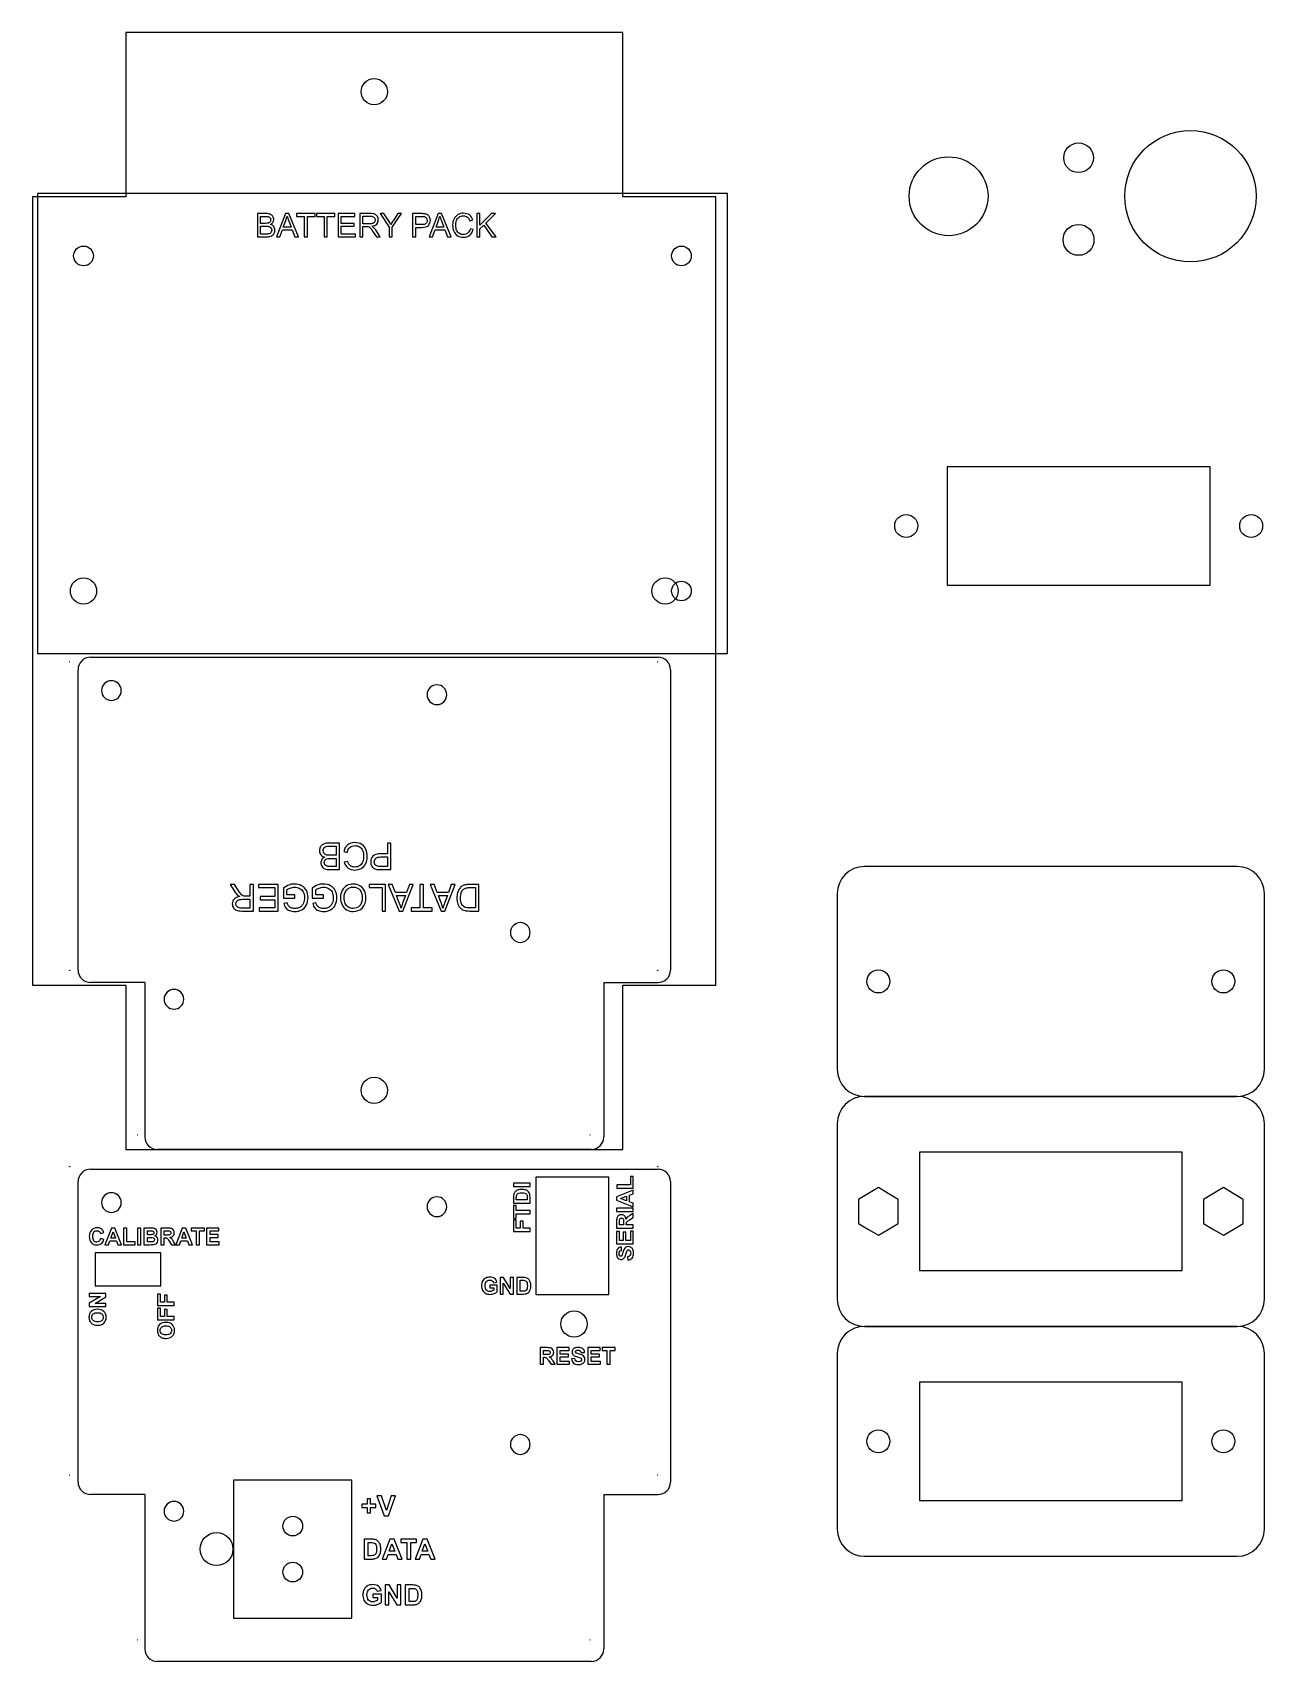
# Model space of a CAD drawing. Extents: x -99 to 88, y -102 to 146.
import ezdxf

# ---------------------------------------------------------------- set-up
doc = ezdxf.new("R2010")
doc.units = 0
doc.header["$MEASUREMENT"] = 0
doc.header["$XCLIPFRAME"] = 2
doc.layers.add('LAYER_1', color=7, linetype='CONTINUOUS')
picture_1 = doc.add_image_def('image1.jpg', size_in_pixel=(137, 137))
picture_2 = doc.add_image_def('image2.jpg', size_in_pixel=(137, 137))
picture_3 = doc.add_image_def('image3.jpg', size_in_pixel=(137, 137))
picture_4 = doc.add_image_def('image4.jpg', size_in_pixel=(137, 137))
picture_5 = doc.add_image_def('image5.jpg', size_in_pixel=(137, 137))
picture_6 = doc.add_image_def('image6.jpg', size_in_pixel=(137, 137))
picture_7 = doc.add_image_def('image7.jpg', size_in_pixel=(137, 137))
picture_8 = doc.add_image_def('image8.jpg', size_in_pixel=(137, 137))
picture_9 = doc.add_image_def('image9.jpg', size_in_pixel=(137, 137))
picture_10 = doc.add_image_def('image10.jpg', size_in_pixel=(137, 137))
picture_11 = doc.add_image_def('image11.jpg', size_in_pixel=(137, 137))
picture_12 = doc.add_image_def('image12.jpg', size_in_pixel=(137, 137))

msp = doc.modelspace()

# ---------------------------------------------------------------- linework, layer by layer
at = {"layer": 'LAYER_1', "color": 114}
msp.add_lwpolyline([(-98.7121, 51.5354), (6.2879, 51.5354), (6.2879, 121.5354), (-98.7121, 121.5354), (-98.7121, 51.5354)], close=True, dxfattribs=at)
at = {"layer": 'LAYER_1', "color": 250}
for points in [[(39.7392, 61.936), (79.7392, 61.936), (79.7392, 79.936), (39.7392, 79.936), (39.7392, 61.936)], [(35.5059, -42.3935), (75.5059, -42.3935), (75.5059, -24.3935), (35.5059, -24.3935), (35.5059, -42.3935)], [(-22.8513, -46.0428), (-11.7477, -46.0428), (-11.7477, -28.2064), (-22.8513, -28.2064), (-22.8513, -46.0428)], [(-89.927, -44.7046), (-79.927, -44.7046), (-79.927, -39.7046), (-89.927, -39.7046), (-89.927, -44.7046)], [(35.5059, -77.3935), (75.5059, -77.3935), (75.5059, -59.3935), (35.5059, -59.3935), (35.5059, -77.3935)], [(-68.8619, -95.2946), (-50.8619, -95.2946), (-50.8619, -74.2946), (-68.8619, -74.2946), (-68.8619, -95.2946)]]:
    msp.add_lwpolyline(points, close=True, dxfattribs=at)
for centre, major_axis in [((-47.462, 137.0354), (0, 2)), ((59.7203, 126.9821), (0, 2.25)), ((76.7451, 121.1226), (0, 10)), ((39.9451, 121.1226), (0, 6)), ((59.7203, 114.4821), (0, 2.35)), ((-91.7121, 112.0354), (0, 1.5)), ((-0.7121, 112.0354), (0, 1.5)), ((33.4892, 70.936), (0, 1.75)), ((85.9892, 70.936), (0, 1.75)), ((-91.7121, 61.0354), (0, 2)), ((-3.2121, 61.0354), (0, 2)), ((-0.7121, 61.0354), (0, 1.5)), ((29.2559, 1.6065), (0, 1.75)), ((81.7559, 1.6065), (0, 1.75)), ((-47.462, -14.9646), (0, 2)), ((-17.0542, -50.5417), (0, 2)), ((29.2559, -68.3935), (0, 1.75)), ((81.7559, -68.3935), (0, 1.75)), ((-59.8619, -81.2946), (0, 1.5)), ((-71.4619, -84.7946), (0, 2.5)), ((-59.8619, -88.2946), (0, 1.5))]:
    msp.add_ellipse(centre, major_axis=major_axis, ratio=1, dxfattribs=at)
for points, knots in [([(-9.6438, 121.0354), (-9.6438, 121.0354), (4.538, 121.0354), (4.538, 121.0354), (4.538, 121.0354), (4.538, 121.0354), (4.538, 1.0354), (4.538, 1.0354), (4.538, 1.0354), (4.538, 1.0354), (-9.6438, 1.0354), (-9.6438, 1.0354), (-9.6438, 1.0354), (-9.6438, 1.0354), (-9.6438, -23.9646), (-9.6438, -23.9646), (-9.6438, -23.9646), (-9.6438, -23.9646), (-85.2802, -23.9646), (-85.2802, -23.9646), (-85.2802, -23.9646), (-85.2802, -23.9646), (-85.2802, 1.0354), (-85.2802, 1.0354), (-85.2802, 1.0354), (-85.2802, 1.0354), (-99.462, 1.0354), (-99.462, 1.0354), (-99.462, 1.0354), (-99.462, 1.0354), (-99.462, 121.0354), (-99.462, 121.0354), (-99.462, 121.0354), (-99.462, 121.0354), (-85.2802, 121.0354), (-85.2802, 121.0354), (-85.2802, 121.0354), (-85.2802, 121.0354), (-85.2802, 146.0354), (-85.2802, 146.0354), (-85.2802, 146.0354), (-85.2802, 146.0354), (-9.6438, 146.0354), (-9.6438, 146.0354), (-9.6438, 146.0354), (-9.6438, 146.0354), (-9.6438, 121.0354), (-9.6438, 121.0354)], [0, 0, 0, 0, 0.07692308, 0.07692308, 0.07692308, 0.07692308, 0.15384615, 0.15384615, 0.15384615, 0.15384615, 0.23076923, 0.23076923, 0.23076923, 0.23076923, 0.30769231, 0.30769231, 0.30769231, 0.30769231, 0.38461538, 0.38461538, 0.38461538, 0.38461538, 0.46153846, 0.46153846, 0.46153846, 0.46153846, 0.53846154, 0.53846154, 0.53846154, 0.53846154, 0.61538462, 0.61538462, 0.61538462, 0.61538462, 0.69230769, 0.69230769, 0.69230769, 0.69230769, 0.76923077, 0.76923077, 0.76923077, 0.76923077, 0.84615385, 0.84615385, 0.84615385, 0.84615385, 1, 1, 1, 1]), ([(-87.467, 44.3854), (-88.2954, 44.3854), (-88.967, 45.057), (-88.967, 45.8854), (-88.967, 45.8854), (-88.967, 46.7138), (-88.2954, 47.3854), (-87.467, 47.3854), (-87.467, 47.3854), (-86.6386, 47.3854), (-85.967, 46.7138), (-85.967, 45.8854), (-85.967, 45.8854), (-85.967, 45.057), (-86.6386, 44.3854), (-87.467, 44.3854)], [0, 0, 0, 0, 0.2, 0.2, 0.2, 0.2, 0.4, 0.4, 0.4, 0.4, 0.6, 0.6, 0.6, 0.6, 1, 1, 1, 1]), ([(-37.937, 43.7504), (-38.7654, 43.7504), (-39.437, 44.422), (-39.437, 45.2504), (-39.437, 45.2504), (-39.437, 46.0788), (-38.7654, 46.7504), (-37.937, 46.7504), (-37.937, 46.7504), (-37.1086, 46.7504), (-36.437, 46.0788), (-36.437, 45.2504), (-36.437, 45.2504), (-36.437, 44.422), (-37.1086, 43.7504), (-37.937, 43.7504)], [0, 0, 0, 0, 0.2, 0.2, 0.2, 0.2, 0.4, 0.4, 0.4, 0.4, 0.6, 0.6, 0.6, 0.6, 1, 1, 1, 1]), ([(27.1382, 19.1065), (27.1382, 19.1065), (83.8736, 19.1065), (83.8736, 19.1065), (83.8736, 19.1065), (86.1464, 19.1065), (88.0059, 17.2471), (88.0059, 14.9743), (88.0059, 14.9743), (88.0059, 14.9743), (88.0059, -11.7613), (88.0059, -11.7613), (88.0059, -11.7613), (88.0059, -14.0341), (86.1464, -15.8935), (83.8736, -15.8935), (83.8736, -15.8935), (83.8736, -15.8935), (27.1382, -15.8935), (27.1382, -15.8935), (27.1382, -15.8935), (24.8654, -15.8935), (23.0059, -14.0341), (23.0059, -11.7613), (23.0059, -11.7613), (23.0059, -11.7613), (23.0059, 14.9743), (23.0059, 14.9743), (23.0059, 14.9743), (23.0059, 17.2471), (24.8654, 19.1065), (27.1382, 19.1065)], [0, 0, 0, 0, 0.11111111, 0.11111111, 0.11111111, 0.11111111, 0.22222222, 0.22222222, 0.22222222, 0.22222222, 0.33333333, 0.33333333, 0.33333333, 0.33333333, 0.44444444, 0.44444444, 0.44444444, 0.44444444, 0.55555556, 0.55555556, 0.55555556, 0.55555556, 0.66666667, 0.66666667, 0.66666667, 0.66666667, 0.77777778, 0.77777778, 0.77777778, 0.77777778, 1, 1, 1, 1]), ([(-25.237, 7.5554), (-26.0654, 7.5554), (-26.737, 8.227), (-26.737, 9.0554), (-26.737, 9.0554), (-26.737, 9.8838), (-26.0654, 10.5554), (-25.237, 10.5554), (-25.237, 10.5554), (-24.4086, 10.5554), (-23.737, 9.8838), (-23.737, 9.0554), (-23.737, 9.0554), (-23.737, 8.227), (-24.4086, 7.5554), (-25.237, 7.5554)], [0, 0, 0, 0, 0.2, 0.2, 0.2, 0.2, 0.4, 0.4, 0.4, 0.4, 0.6, 0.6, 0.6, 0.6, 1, 1, 1, 1]), ([(-77.942, -2.6046), (-78.7704, -2.6046), (-79.442, -1.933), (-79.442, -1.1046), (-79.442, -1.1046), (-79.442, -0.2762), (-78.7704, 0.3954), (-77.942, 0.3954), (-77.942, 0.3954), (-77.1136, 0.3954), (-76.442, -0.2762), (-76.442, -1.1046), (-76.442, -1.1046), (-76.442, -1.933), (-77.1136, -2.6046), (-77.942, -2.6046)], [0, 0, 0, 0, 0.2, 0.2, 0.2, 0.2, 0.4, 0.4, 0.4, 0.4, 0.6, 0.6, 0.6, 0.6, 1, 1, 1, 1]), ([(27.1382, -15.8935), (27.1382, -15.8935), (83.8736, -15.8935), (83.8736, -15.8935), (83.8736, -15.8935), (86.1464, -15.8935), (88.0059, -17.7529), (88.0059, -20.0257), (88.0059, -20.0257), (88.0059, -20.0257), (88.0059, -46.7613), (88.0059, -46.7613), (88.0059, -46.7613), (88.0059, -49.0341), (86.1464, -50.8935), (83.8736, -50.8935), (83.8736, -50.8935), (83.8736, -50.8935), (27.1382, -50.8935), (27.1382, -50.8935), (27.1382, -50.8935), (24.8654, -50.8935), (23.0059, -49.0341), (23.0059, -46.7613), (23.0059, -46.7613), (23.0059, -46.7613), (23.0059, -20.0257), (23.0059, -20.0257), (23.0059, -20.0257), (23.0059, -17.7529), (24.8654, -15.8935), (27.1382, -15.8935)], [0, 0, 0, 0, 0.11111111, 0.11111111, 0.11111111, 0.11111111, 0.22222222, 0.22222222, 0.22222222, 0.22222222, 0.33333333, 0.33333333, 0.33333333, 0.33333333, 0.44444444, 0.44444444, 0.44444444, 0.44444444, 0.55555556, 0.55555556, 0.55555556, 0.55555556, 0.66666667, 0.66666667, 0.66666667, 0.66666667, 0.77777778, 0.77777778, 0.77777778, 0.77777778, 1, 1, 1, 1]), ([(-90.642, -26.9646), (-90.642, -26.9646), (-90.642, -26.9646), (-90.642, -26.9646), (-90.642, -26.9646), (-90.642, -26.9646), (-90.642, -26.9646), (-90.642, -26.9646)], [0, 0, 0, 0, 0.33333333, 0.33333333, 0.33333333, 0.33333333, 1, 1, 1, 1]), ([(-90.642, -26.9646), (-90.642, -26.9646), (-90.642, -26.9646), (-90.642, -26.9646), (-90.642, -26.9646), (-90.642, -26.9646), (-90.642, -26.9646), (-90.642, -26.9646)], [0, 0, 0, 0, 0.33333333, 0.33333333, 0.33333333, 0.33333333, 1, 1, 1, 1]), ([(-90.642, -26.9646), (-90.642, -26.9646), (-90.642, -26.9646), (-90.642, -26.9646), (-90.642, -26.9646), (-90.642, -26.9646), (-90.642, -26.9646), (-90.642, -26.9646)], [0, 0, 0, 0, 0.33333333, 0.33333333, 0.33333333, 0.33333333, 1, 1, 1, 1]), ([(-90.642, -26.9646), (-90.642, -26.9646), (-90.642, -26.9646), (-90.642, -26.9646), (-90.642, -26.9646), (-90.642, -26.9646), (-90.642, -26.9646), (-90.642, -26.9646)], [0, 0, 0, 0, 0.33333333, 0.33333333, 0.33333333, 0.33333333, 1, 1, 1, 1]), ([(-23.75, -29.6304), (-23.75, -29.6304), (-26.2752, -29.6304), (-26.2752, -29.6304), (-26.2752, -29.6304), (-26.2752, -29.6304), (-26.2752, -29.1207), (-26.2752, -29.1207), (-26.2752, -29.1207), (-26.2752, -29.1207), (-23.75, -29.1207), (-23.75, -29.1207), (-23.75, -29.1207), (-23.75, -29.1207), (-23.75, -29.6304), (-23.75, -29.6304)], [0, 0, 0, 0, 0.2, 0.2, 0.2, 0.2, 0.4, 0.4, 0.4, 0.4, 0.6, 0.6, 0.6, 0.6, 1, 1, 1, 1]), ([(-8.0523, -29.875), (-8.0523, -29.875), (-10.557, -29.875), (-10.557, -29.875), (-10.557, -29.875), (-10.557, -29.875), (-10.557, -29.3653), (-10.557, -29.3653), (-10.557, -29.3653), (-10.557, -29.3653), (-8.478, -29.3653), (-8.478, -29.3653), (-8.478, -29.3653), (-8.478, -29.3653), (-8.478, -28.0977), (-8.478, -28.0977), (-8.478, -28.0977), (-8.478, -28.0977), (-8.0523, -28.0977), (-8.0523, -28.0977), (-8.0523, -28.0977), (-8.0523, -28.0977), (-8.0523, -29.875), (-8.0523, -29.875)], [0, 0, 0, 0, 0.14285714, 0.14285714, 0.14285714, 0.14285714, 0.28571429, 0.28571429, 0.28571429, 0.28571429, 0.42857143, 0.42857143, 0.42857143, 0.42857143, 0.57142857, 0.57142857, 0.57142857, 0.57142857, 0.71428571, 0.71428571, 0.71428571, 0.71428571, 1, 1, 1, 1]), ([(-2.377, -28.8696), (-2.377, -28.8696), (-2.377, -28.8696), (-2.377, -28.8696), (-2.377, -28.8696), (-2.377, -28.8696), (-2.377, -28.8696), (-2.377, -28.8696)], [0, 0, 0, 0, 0.33333333, 0.33333333, 0.33333333, 0.33333333, 1, 1, 1, 1]), ([(-2.377, -28.8696), (-2.377, -28.8696), (-2.377, -28.8696), (-2.377, -28.8696), (-2.377, -28.8696), (-2.377, -28.8696), (-2.377, -28.8696), (-2.377, -28.8696)], [0, 0, 0, 0, 0.33333333, 0.33333333, 0.33333333, 0.33333333, 1, 1, 1, 1]), ([(-2.377, -28.8696), (-2.377, -28.8696), (-2.377, -28.8696), (-2.377, -28.8696), (-2.377, -28.8696), (-2.377, -28.8696), (-2.377, -28.8696), (-2.377, -28.8696)], [0, 0, 0, 0, 0.33333333, 0.33333333, 0.33333333, 0.33333333, 1, 1, 1, 1]), ([(-2.377, -28.8696), (-2.377, -28.8696), (-2.377, -28.8696), (-2.377, -28.8696), (-2.377, -28.8696), (-2.377, -28.8696), (-2.377, -28.8696), (-2.377, -28.8696)], [0, 0, 0, 0, 0.33333333, 0.33333333, 0.33333333, 0.33333333, 1, 1, 1, 1]), ([(29.2559, -29.7511), (29.2559, -29.7511), (30.7559, -30.6617), (30.7559, -30.6617), (30.7559, -30.6617), (30.7559, -30.6617), (32.256, -31.5723), (32.256, -31.5723), (32.256, -31.5723), (32.256, -31.5723), (32.256, -33.3935), (32.256, -33.3935), (32.256, -33.3935), (32.256, -33.3935), (32.256, -35.2148), (32.256, -35.2148), (32.256, -35.2148), (32.256, -35.2148), (30.7559, -36.1254), (30.7559, -36.1254), (30.7559, -36.1254), (30.7559, -36.1254), (29.2559, -37.036), (29.2559, -37.036), (29.2559, -37.036), (29.2559, -37.036), (27.7559, -36.1254), (27.7559, -36.1254), (27.7559, -36.1254), (27.7559, -36.1254), (26.2559, -35.2148), (26.2559, -35.2148), (26.2559, -35.2148), (26.2559, -35.2148), (26.2559, -33.3935), (26.2559, -33.3935), (26.2559, -33.3935), (26.2559, -33.3935), (26.2559, -31.5723), (26.2559, -31.5723), (26.2559, -31.5723), (26.2559, -31.5723), (27.7559, -30.6617), (27.7559, -30.6617), (27.7559, -30.6617), (27.7559, -30.6617), (29.2559, -29.7511), (29.2559, -29.7511)], [0, 0, 0, 0, 0.07692308, 0.07692308, 0.07692308, 0.07692308, 0.15384615, 0.15384615, 0.15384615, 0.15384615, 0.23076923, 0.23076923, 0.23076923, 0.23076923, 0.30769231, 0.30769231, 0.30769231, 0.30769231, 0.38461538, 0.38461538, 0.38461538, 0.38461538, 0.46153846, 0.46153846, 0.46153846, 0.46153846, 0.53846154, 0.53846154, 0.53846154, 0.53846154, 0.61538462, 0.61538462, 0.61538462, 0.61538462, 0.69230769, 0.69230769, 0.69230769, 0.69230769, 0.76923077, 0.76923077, 0.76923077, 0.76923077, 0.84615385, 0.84615385, 0.84615385, 0.84615385, 1, 1, 1, 1]), ([(81.7559, -29.7511), (81.7559, -29.7511), (83.2559, -30.6617), (83.2559, -30.6617), (83.2559, -30.6617), (83.2559, -30.6617), (84.756, -31.5723), (84.756, -31.5723), (84.756, -31.5723), (84.756, -31.5723), (84.756, -33.3935), (84.756, -33.3935), (84.756, -33.3935), (84.756, -33.3935), (84.756, -35.2148), (84.756, -35.2148), (84.756, -35.2148), (84.756, -35.2148), (83.2559, -36.1254), (83.2559, -36.1254), (83.2559, -36.1254), (83.2559, -36.1254), (81.7559, -37.036), (81.7559, -37.036), (81.7559, -37.036), (81.7559, -37.036), (80.2559, -36.1254), (80.2559, -36.1254), (80.2559, -36.1254), (80.2559, -36.1254), (78.7559, -35.2148), (78.7559, -35.2148), (78.7559, -35.2148), (78.7559, -35.2148), (78.7559, -33.3935), (78.7559, -33.3935), (78.7559, -33.3935), (78.7559, -33.3935), (78.7559, -31.5723), (78.7559, -31.5723), (78.7559, -31.5723), (78.7559, -31.5723), (80.2559, -30.6617), (80.2559, -30.6617), (80.2559, -30.6617), (80.2559, -30.6617), (81.7559, -29.7511), (81.7559, -29.7511)], [0, 0, 0, 0, 0.07692308, 0.07692308, 0.07692308, 0.07692308, 0.15384615, 0.15384615, 0.15384615, 0.15384615, 0.23076923, 0.23076923, 0.23076923, 0.23076923, 0.30769231, 0.30769231, 0.30769231, 0.30769231, 0.38461538, 0.38461538, 0.38461538, 0.38461538, 0.46153846, 0.46153846, 0.46153846, 0.46153846, 0.53846154, 0.53846154, 0.53846154, 0.53846154, 0.61538462, 0.61538462, 0.61538462, 0.61538462, 0.69230769, 0.69230769, 0.69230769, 0.69230769, 0.76923077, 0.76923077, 0.76923077, 0.76923077, 0.84615385, 0.84615385, 0.84615385, 0.84615385, 1, 1, 1, 1]), ([(-87.467, -33.5446), (-88.2954, -33.5446), (-88.967, -32.873), (-88.967, -32.0446), (-88.967, -32.0446), (-88.967, -31.2162), (-88.2954, -30.5446), (-87.467, -30.5446), (-87.467, -30.5446), (-86.6386, -30.5446), (-85.967, -31.2162), (-85.967, -32.0446), (-85.967, -32.0446), (-85.967, -32.873), (-86.6386, -33.5446), (-87.467, -33.5446)], [0, 0, 0, 0, 0.2, 0.2, 0.2, 0.2, 0.4, 0.4, 0.4, 0.4, 0.6, 0.6, 0.6, 0.6, 1, 1, 1, 1]), ([(-37.937, -34.1796), (-38.7654, -34.1796), (-39.437, -33.508), (-39.437, -32.6796), (-39.437, -32.6796), (-39.437, -31.8512), (-38.7654, -31.1796), (-37.937, -31.1796), (-37.937, -31.1796), (-37.1086, -31.1796), (-36.437, -31.8512), (-36.437, -32.6796), (-36.437, -32.6796), (-36.437, -33.508), (-37.1086, -34.1796), (-37.937, -34.1796)], [0, 0, 0, 0, 0.2, 0.2, 0.2, 0.2, 0.4, 0.4, 0.4, 0.4, 0.6, 0.6, 0.6, 0.6, 1, 1, 1, 1]), ([(-26.2752, -32.1639), (-26.2752, -32.1639), (-26.2752, -31.232), (-26.2752, -31.232), (-26.2752, -31.232), (-26.2752, -31.0221), (-26.2594, -30.8622), (-26.227, -30.7517), (-26.227, -30.7517), (-26.1835, -30.6035), (-26.1059, -30.4765), (-25.9942, -30.3713), (-25.9942, -30.3713), (-25.8831, -30.2654), (-25.7467, -30.1849), (-25.5856, -30.1296), (-25.5856, -30.1296), (-25.4239, -30.0749), (-25.2252, -30.0473), (-24.9882, -30.0473), (-24.9882, -30.0473), (-24.7807, -30.0473), (-24.6014, -30.0732), (-24.4508, -30.1249), (-24.4508, -30.1249), (-24.2674, -30.1878), (-24.1186, -30.2778), (-24.0052, -30.3954), (-24.0052, -30.3954), (-23.9187, -30.4836), (-23.8517, -30.6029), (-23.8035, -30.7534), (-23.8035, -30.7534), (-23.7676, -30.8657), (-23.75, -31.0163), (-23.75, -31.205), (-23.75, -31.205), (-23.75, -31.205), (-23.75, -32.1639), (-23.75, -32.1639), (-23.75, -32.1639), (-23.75, -32.1639), (-26.2752, -32.1639), (-26.2752, -32.1639)], [0, 0, 0, 0, 0.08333333, 0.08333333, 0.08333333, 0.08333333, 0.16666667, 0.16666667, 0.16666667, 0.16666667, 0.25, 0.25, 0.25, 0.25, 0.33333333, 0.33333333, 0.33333333, 0.33333333, 0.41666667, 0.41666667, 0.41666667, 0.41666667, 0.5, 0.5, 0.5, 0.5, 0.58333333, 0.58333333, 0.58333333, 0.58333333, 0.66666667, 0.66666667, 0.66666667, 0.66666667, 0.75, 0.75, 0.75, 0.75, 0.83333333, 0.83333333, 0.83333333, 0.83333333, 1, 1, 1, 1]), ([(-25.8478, -31.6542), (-25.8478, -31.6542), (-24.1757, -31.6542), (-24.1757, -31.6542), (-24.1757, -31.6542), (-24.1757, -31.6542), (-24.1757, -31.2738), (-24.1757, -31.2738), (-24.1757, -31.2738), (-24.1757, -31.1315), (-24.1833, -31.0286), (-24.1998, -30.9651), (-24.1998, -30.9651), (-24.2204, -30.8828), (-24.255, -30.814), (-24.3044, -30.7593), (-24.3044, -30.7593), (-24.3538, -30.7046), (-24.4355, -30.6605), (-24.5484, -30.6259), (-24.5484, -30.6259), (-24.6613, -30.5918), (-24.816, -30.5741), (-25.0112, -30.5741), (-25.0112, -30.5741), (-25.2064, -30.5741), (-25.3557, -30.5918), (-25.4603, -30.6259), (-25.4603, -30.6259), (-25.565, -30.6605), (-25.6467, -30.7088), (-25.7049, -30.7705), (-25.7049, -30.7705), (-25.7637, -30.8328), (-25.8031, -30.9116), (-25.8237, -31.0068), (-25.8237, -31.0068), (-25.8402, -31.078), (-25.8478, -31.2173), (-25.8478, -31.4255), (-25.8478, -31.4255), (-25.8478, -31.4255), (-25.8478, -31.6542), (-25.8478, -31.6542)], [0, 0, 0, 0, 0.08333333, 0.08333333, 0.08333333, 0.08333333, 0.16666667, 0.16666667, 0.16666667, 0.16666667, 0.25, 0.25, 0.25, 0.25, 0.33333333, 0.33333333, 0.33333333, 0.33333333, 0.41666667, 0.41666667, 0.41666667, 0.41666667, 0.5, 0.5, 0.5, 0.5, 0.58333333, 0.58333333, 0.58333333, 0.58333333, 0.66666667, 0.66666667, 0.66666667, 0.66666667, 0.75, 0.75, 0.75, 0.75, 0.83333333, 0.83333333, 0.83333333, 0.83333333, 1, 1, 1, 1]), ([(-8.0523, -30.159), (-8.0523, -30.159), (-8.0523, -30.7141), (-8.0523, -30.7141), (-8.0523, -30.7141), (-8.0523, -30.7141), (-8.6261, -30.9345), (-8.6261, -30.9345), (-8.6261, -30.9345), (-8.6261, -30.9345), (-8.6261, -31.9441), (-8.6261, -31.9441), (-8.6261, -31.9441), (-8.6261, -31.9441), (-8.0523, -32.1522), (-8.0523, -32.1522), (-8.0523, -32.1522), (-8.0523, -32.1522), (-8.0523, -32.6931), (-8.0523, -32.6931), (-8.0523, -32.6931), (-8.0523, -32.6931), (-10.5775, -31.7095), (-10.5775, -31.7095), (-10.5775, -31.7095), (-10.5775, -31.7095), (-10.5775, -31.1703), (-10.5775, -31.1703), (-10.5775, -31.1703), (-10.5775, -31.1703), (-8.0523, -30.159), (-8.0523, -30.159)], [0, 0, 0, 0, 0.11111111, 0.11111111, 0.11111111, 0.11111111, 0.22222222, 0.22222222, 0.22222222, 0.22222222, 0.33333333, 0.33333333, 0.33333333, 0.33333333, 0.44444444, 0.44444444, 0.44444444, 0.44444444, 0.55555556, 0.55555556, 0.55555556, 0.55555556, 0.66666667, 0.66666667, 0.66666667, 0.66666667, 0.77777778, 0.77777778, 0.77777778, 0.77777778, 1, 1, 1, 1]), ([(-9.0512, -31.098), (-9.0512, -31.098), (-9.9884, -31.4461), (-9.9884, -31.4461), (-9.9884, -31.4461), (-9.9884, -31.4461), (-9.0512, -31.7871), (-9.0512, -31.7871), (-9.0512, -31.7871), (-9.0512, -31.7871), (-9.0512, -31.098), (-9.0512, -31.098)], [0, 0, 0, 0, 0.25, 0.25, 0.25, 0.25, 0.5, 0.5, 0.5, 0.5, 1, 1, 1, 1]), ([(-23.75, -33.749), (-23.75, -33.749), (-25.8478, -33.749), (-25.8478, -33.749), (-25.8478, -33.749), (-25.8478, -33.749), (-25.8478, -34.4981), (-25.8478, -34.4981), (-25.8478, -34.4981), (-25.8478, -34.4981), (-26.2752, -34.4981), (-26.2752, -34.4981), (-26.2752, -34.4981), (-26.2752, -34.4981), (-26.2752, -32.4914), (-26.2752, -32.4914), (-26.2752, -32.4914), (-26.2752, -32.4914), (-25.8478, -32.4914), (-25.8478, -32.4914), (-25.8478, -32.4914), (-25.8478, -32.4914), (-25.8478, -33.2387), (-25.8478, -33.2387), (-25.8478, -33.2387), (-25.8478, -33.2387), (-23.75, -33.2387), (-23.75, -33.2387), (-23.75, -33.2387), (-23.75, -33.2387), (-23.75, -33.749), (-23.75, -33.749)], [0, 0, 0, 0, 0.11111111, 0.11111111, 0.11111111, 0.11111111, 0.22222222, 0.22222222, 0.22222222, 0.22222222, 0.33333333, 0.33333333, 0.33333333, 0.33333333, 0.44444444, 0.44444444, 0.44444444, 0.44444444, 0.55555556, 0.55555556, 0.55555556, 0.55555556, 0.66666667, 0.66666667, 0.66666667, 0.66666667, 0.77777778, 0.77777778, 0.77777778, 0.77777778, 1, 1, 1, 1]), ([(-8.0523, -33.4321), (-8.0523, -33.4321), (-10.5775, -33.4321), (-10.5775, -33.4321), (-10.5775, -33.4321), (-10.5775, -33.4321), (-10.5775, -32.9224), (-10.5775, -32.9224), (-10.5775, -32.9224), (-10.5775, -32.9224), (-8.0523, -32.9224), (-8.0523, -32.9224), (-8.0523, -32.9224), (-8.0523, -32.9224), (-8.0523, -33.4321), (-8.0523, -33.4321)], [0, 0, 0, 0, 0.2, 0.2, 0.2, 0.2, 0.4, 0.4, 0.4, 0.4, 0.6, 0.6, 0.6, 0.6, 1, 1, 1, 1]), ([(-8.0523, -35.9627), (-8.0523, -35.9627), (-10.5775, -35.9627), (-10.5775, -35.9627), (-10.5775, -35.9627), (-10.5775, -35.9627), (-10.5775, -34.8891), (-10.5775, -34.8891), (-10.5775, -34.8891), (-10.5775, -34.6192), (-10.5546, -34.4234), (-10.5093, -34.3011), (-10.5093, -34.3011), (-10.4641, -34.1788), (-10.3835, -34.0807), (-10.2677, -34.0072), (-10.2677, -34.0072), (-10.1513, -33.9337), (-10.019, -33.8972), (-9.8697, -33.8972), (-9.8697, -33.8972), (-9.6803, -33.8972), (-9.5234, -33.9531), (-9.3999, -34.0642), (-9.3999, -34.0642), (-9.277, -34.1753), (-9.1988, -34.3423), (-9.1671, -34.564), (-9.1671, -34.564), (-9.1024, -34.4534), (-9.0318, -34.3623), (-8.9548, -34.2906), (-8.9548, -34.2906), (-8.8778, -34.2188), (-8.7414, -34.1224), (-8.545, -34.0007), (-8.545, -34.0007), (-8.545, -34.0007), (-8.0523, -33.692), (-8.0523, -33.692), (-8.0523, -33.692), (-8.0523, -33.692), (-8.0523, -34.3017), (-8.0523, -34.3017), (-8.0523, -34.3017), (-8.0523, -34.3017), (-8.602, -34.6704), (-8.602, -34.6704), (-8.602, -34.6704), (-8.7984, -34.8015), (-8.9219, -34.8909), (-8.973, -34.9391), (-8.973, -34.9391), (-9.0242, -34.9873), (-9.0589, -35.0384), (-9.0783, -35.0925), (-9.0783, -35.0925), (-9.0971, -35.1466), (-9.1065, -35.2319), (-9.1065, -35.3495), (-9.1065, -35.3495), (-9.1065, -35.3495), (-9.1065, -35.4523), (-9.1065, -35.4523), (-9.1065, -35.4523), (-9.1065, -35.4523), (-8.0523, -35.4523), (-8.0523, -35.4523), (-8.0523, -35.4523), (-8.0523, -35.4523), (-8.0523, -35.9627), (-8.0523, -35.9627)], [0, 0, 0, 0, 0.05263158, 0.05263158, 0.05263158, 0.05263158, 0.10526316, 0.10526316, 0.10526316, 0.10526316, 0.15789474, 0.15789474, 0.15789474, 0.15789474, 0.21052632, 0.21052632, 0.21052632, 0.21052632, 0.26315789, 0.26315789, 0.26315789, 0.26315789, 0.31578947, 0.31578947, 0.31578947, 0.31578947, 0.36842105, 0.36842105, 0.36842105, 0.36842105, 0.42105263, 0.42105263, 0.42105263, 0.42105263, 0.47368421, 0.47368421, 0.47368421, 0.47368421, 0.52631579, 0.52631579, 0.52631579, 0.52631579, 0.57894737, 0.57894737, 0.57894737, 0.57894737, 0.63157895, 0.63157895, 0.63157895, 0.63157895, 0.68421053, 0.68421053, 0.68421053, 0.68421053, 0.73684211, 0.73684211, 0.73684211, 0.73684211, 0.78947368, 0.78947368, 0.78947368, 0.78947368, 0.84210526, 0.84210526, 0.84210526, 0.84210526, 0.89473684, 0.89473684, 0.89473684, 0.89473684, 1, 1, 1, 1]), ([(-9.5098, -35.4523), (-9.5098, -35.4523), (-9.5098, -35.0755), (-9.5098, -35.0755), (-9.5098, -35.0755), (-9.5098, -34.8309), (-9.5198, -34.678), (-9.5404, -34.6169), (-9.5404, -34.6169), (-9.561, -34.5563), (-9.5968, -34.5087), (-9.6474, -34.474), (-9.6474, -34.474), (-9.698, -34.4399), (-9.7609, -34.4223), (-9.8367, -34.4223), (-9.8367, -34.4223), (-9.922, -34.4223), (-9.9902, -34.4452), (-10.0425, -34.4905), (-10.0425, -34.4905), (-10.0948, -34.5357), (-10.1278, -34.5998), (-10.1419, -34.6827), (-10.1419, -34.6827), (-10.1472, -34.7239), (-10.1501, -34.8479), (-10.1501, -35.0549), (-10.1501, -35.0549), (-10.1501, -35.0549), (-10.1501, -35.4523), (-10.1501, -35.4523), (-10.1501, -35.4523), (-10.1501, -35.4523), (-9.5098, -35.4523), (-9.5098, -35.4523)], [0, 0, 0, 0, 0.1, 0.1, 0.1, 0.1, 0.2, 0.2, 0.2, 0.2, 0.3, 0.3, 0.3, 0.3, 0.4, 0.4, 0.4, 0.4, 0.5, 0.5, 0.5, 0.5, 0.6, 0.6, 0.6, 0.6, 0.7, 0.7, 0.7, 0.7, 0.8, 0.8, 0.8, 0.8, 1, 1, 1, 1]), ([(-89.1215, -37.5324), (-89.1215, -37.5324), (-88.6276, -37.6888), (-88.6276, -37.6888), (-88.6276, -37.6888), (-88.7034, -37.9646), (-88.8293, -38.1692), (-89.0057, -38.3032), (-89.0057, -38.3032), (-89.1815, -38.4367), (-89.4055, -38.5037), (-89.6765, -38.5037), (-89.6765, -38.5037), (-90.0116, -38.5037), (-90.2874, -38.3891), (-90.5032, -38.1604), (-90.5032, -38.1604), (-90.7189, -37.9311), (-90.8271, -37.6177), (-90.8271, -37.2208), (-90.8271, -37.2208), (-90.8271, -36.8004), (-90.7184, -36.4741), (-90.5014, -36.2413), (-90.5014, -36.2413), (-90.2844, -36.009), (-89.9993, -35.8926), (-89.6453, -35.8926), (-89.6453, -35.8926), (-89.3367, -35.8926), (-89.0856, -35.9838), (-88.8928, -36.1666), (-88.8928, -36.1666), (-88.7775, -36.2742), (-88.6917, -36.4294), (-88.6341, -36.6317), (-88.6341, -36.6317), (-88.6341, -36.6317), (-89.1391, -36.7522), (-89.1391, -36.7522), (-89.1391, -36.7522), (-89.1685, -36.6211), (-89.2308, -36.5176), (-89.3261, -36.4418), (-89.3261, -36.4418), (-89.4207, -36.3659), (-89.536, -36.3283), (-89.6712, -36.3283), (-89.6712, -36.3283), (-89.8582, -36.3283), (-90.0105, -36.3953), (-90.1269, -36.53), (-90.1269, -36.53), (-90.2433, -36.664), (-90.3015, -36.8816), (-90.3015, -37.1826), (-90.3015, -37.1826), (-90.3015, -37.5019), (-90.2445, -37.7294), (-90.1292, -37.8646), (-90.1292, -37.8646), (-90.0146, -38.0004), (-89.8652, -38.068), (-89.6818, -38.068), (-89.6818, -38.068), (-89.546, -38.068), (-89.4296, -38.0251), (-89.332, -37.9387), (-89.332, -37.9387), (-89.2344, -37.8529), (-89.1644, -37.717), (-89.1215, -37.5324)], [0, 0, 0, 0, 0.05263158, 0.05263158, 0.05263158, 0.05263158, 0.10526316, 0.10526316, 0.10526316, 0.10526316, 0.15789474, 0.15789474, 0.15789474, 0.15789474, 0.21052632, 0.21052632, 0.21052632, 0.21052632, 0.26315789, 0.26315789, 0.26315789, 0.26315789, 0.31578947, 0.31578947, 0.31578947, 0.31578947, 0.36842105, 0.36842105, 0.36842105, 0.36842105, 0.42105263, 0.42105263, 0.42105263, 0.42105263, 0.47368421, 0.47368421, 0.47368421, 0.47368421, 0.52631579, 0.52631579, 0.52631579, 0.52631579, 0.57894737, 0.57894737, 0.57894737, 0.57894737, 0.63157895, 0.63157895, 0.63157895, 0.63157895, 0.68421053, 0.68421053, 0.68421053, 0.68421053, 0.73684211, 0.73684211, 0.73684211, 0.73684211, 0.78947368, 0.78947368, 0.78947368, 0.78947368, 0.84210526, 0.84210526, 0.84210526, 0.84210526, 0.89473684, 0.89473684, 0.89473684, 0.89473684, 1, 1, 1, 1]), ([(-85.9124, -38.4608), (-85.9124, -38.4608), (-86.4675, -38.4608), (-86.4675, -38.4608), (-86.4675, -38.4608), (-86.4675, -38.4608), (-86.6879, -37.887), (-86.6879, -37.887), (-86.6879, -37.887), (-86.6879, -37.887), (-87.6975, -37.887), (-87.6975, -37.887), (-87.6975, -37.887), (-87.6975, -37.887), (-87.9056, -38.4608), (-87.9056, -38.4608), (-87.9056, -38.4608), (-87.9056, -38.4608), (-88.4465, -38.4608), (-88.4465, -38.4608), (-88.4465, -38.4608), (-88.4465, -38.4608), (-87.4629, -35.9356), (-87.4629, -35.9356), (-87.4629, -35.9356), (-87.4629, -35.9356), (-86.9237, -35.9356), (-86.9237, -35.9356), (-86.9237, -35.9356), (-86.9237, -35.9356), (-85.9124, -38.4608), (-85.9124, -38.4608)], [0, 0, 0, 0, 0.11111111, 0.11111111, 0.11111111, 0.11111111, 0.22222222, 0.22222222, 0.22222222, 0.22222222, 0.33333333, 0.33333333, 0.33333333, 0.33333333, 0.44444444, 0.44444444, 0.44444444, 0.44444444, 0.55555556, 0.55555556, 0.55555556, 0.55555556, 0.66666667, 0.66666667, 0.66666667, 0.66666667, 0.77777778, 0.77777778, 0.77777778, 0.77777778, 1, 1, 1, 1]), ([(-86.8514, -37.4619), (-86.8514, -37.4619), (-87.1995, -36.5247), (-87.1995, -36.5247), (-87.1995, -36.5247), (-87.1995, -36.5247), (-87.5405, -37.4619), (-87.5405, -37.4619), (-87.5405, -37.4619), (-87.5405, -37.4619), (-86.8514, -37.4619), (-86.8514, -37.4619)], [0, 0, 0, 0, 0.25, 0.25, 0.25, 0.25, 0.5, 0.5, 0.5, 0.5, 1, 1, 1, 1]), ([(-85.6284, -38.4608), (-85.6284, -38.4608), (-85.6284, -35.9561), (-85.6284, -35.9561), (-85.6284, -35.9561), (-85.6284, -35.9561), (-85.1187, -35.9561), (-85.1187, -35.9561), (-85.1187, -35.9561), (-85.1187, -35.9561), (-85.1187, -38.0351), (-85.1187, -38.0351), (-85.1187, -38.0351), (-85.1187, -38.0351), (-83.8511, -38.0351), (-83.8511, -38.0351), (-83.8511, -38.0351), (-83.8511, -38.0351), (-83.8511, -38.4608), (-83.8511, -38.4608), (-83.8511, -38.4608), (-83.8511, -38.4608), (-85.6284, -38.4608), (-85.6284, -38.4608)], [0, 0, 0, 0, 0.14285714, 0.14285714, 0.14285714, 0.14285714, 0.28571429, 0.28571429, 0.28571429, 0.28571429, 0.42857143, 0.42857143, 0.42857143, 0.42857143, 0.57142857, 0.57142857, 0.57142857, 0.57142857, 0.71428571, 0.71428571, 0.71428571, 0.71428571, 1, 1, 1, 1]), ([(-83.503, -38.4608), (-83.503, -38.4608), (-83.503, -35.9356), (-83.503, -35.9356), (-83.503, -35.9356), (-83.503, -35.9356), (-82.9933, -35.9356), (-82.9933, -35.9356), (-82.9933, -35.9356), (-82.9933, -35.9356), (-82.9933, -38.4608), (-82.9933, -38.4608), (-82.9933, -38.4608), (-82.9933, -38.4608), (-83.503, -38.4608), (-83.503, -38.4608)], [0, 0, 0, 0, 0.2, 0.2, 0.2, 0.2, 0.4, 0.4, 0.4, 0.4, 0.6, 0.6, 0.6, 0.6, 1, 1, 1, 1]), ([(-82.5059, -35.9356), (-82.5059, -35.9356), (-81.4964, -35.9356), (-81.4964, -35.9356), (-81.4964, -35.9356), (-81.2965, -35.9356), (-81.1471, -35.9438), (-81.0489, -35.9608), (-81.0489, -35.9608), (-80.9508, -35.9773), (-80.8632, -36.012), (-80.7855, -36.0649), (-80.7855, -36.0649), (-80.7079, -36.1178), (-80.6439, -36.1878), (-80.5921, -36.276), (-80.5921, -36.276), (-80.5404, -36.3636), (-80.5145, -36.4624), (-80.5145, -36.5711), (-80.5145, -36.5711), (-80.5145, -36.6893), (-80.5463, -36.7981), (-80.6098, -36.8969), (-80.6098, -36.8969), (-80.6738, -36.9956), (-80.7603, -37.0697), (-80.869, -37.1191), (-80.869, -37.1191), (-80.7156, -37.1638), (-80.5968, -37.2402), (-80.5145, -37.3478), (-80.5145, -37.3478), (-80.4316, -37.456), (-80.3904, -37.583), (-80.3904, -37.7288), (-80.3904, -37.7288), (-80.3904, -37.8435), (-80.4169, -37.9552), (-80.4704, -38.0639), (-80.4704, -38.0639), (-80.5239, -38.1721), (-80.5968, -38.2591), (-80.6891, -38.3238), (-80.6891, -38.3238), (-80.7814, -38.3885), (-80.8955, -38.4285), (-81.0313, -38.4437), (-81.0313, -38.4437), (-81.116, -38.4526), (-81.3212, -38.4584), (-81.6463, -38.4608), (-81.6463, -38.4608), (-81.6463, -38.4608), (-82.5059, -38.4608), (-82.5059, -38.4608), (-82.5059, -38.4608), (-82.5059, -38.4608), (-82.5059, -35.9356), (-82.5059, -35.9356)], [0, 0, 0, 0, 0.0625, 0.0625, 0.0625, 0.0625, 0.125, 0.125, 0.125, 0.125, 0.1875, 0.1875, 0.1875, 0.1875, 0.25, 0.25, 0.25, 0.25, 0.3125, 0.3125, 0.3125, 0.3125, 0.375, 0.375, 0.375, 0.375, 0.4375, 0.4375, 0.4375, 0.4375, 0.5, 0.5, 0.5, 0.5, 0.5625, 0.5625, 0.5625, 0.5625, 0.625, 0.625, 0.625, 0.625, 0.6875, 0.6875, 0.6875, 0.6875, 0.75, 0.75, 0.75, 0.75, 0.8125, 0.8125, 0.8125, 0.8125, 0.875, 0.875, 0.875, 0.875, 1, 1, 1, 1]), ([(-81.9955, -36.3559), (-81.9955, -36.3559), (-81.9955, -36.9398), (-81.9955, -36.9398), (-81.9955, -36.9398), (-81.9955, -36.9398), (-81.6616, -36.9398), (-81.6616, -36.9398), (-81.6616, -36.9398), (-81.4629, -36.9398), (-81.3394, -36.9368), (-81.2912, -36.931), (-81.2912, -36.931), (-81.2042, -36.921), (-81.1354, -36.891), (-81.0854, -36.841), (-81.0854, -36.841), (-81.0354, -36.791), (-81.0107, -36.7252), (-81.0107, -36.6434), (-81.0107, -36.6434), (-81.0107, -36.5652), (-81.0319, -36.5018), (-81.0748, -36.453), (-81.0748, -36.453), (-81.1183, -36.4042), (-81.1824, -36.3748), (-81.2671, -36.3648), (-81.2671, -36.3648), (-81.3176, -36.3589), (-81.4629, -36.3559), (-81.7028, -36.3559), (-81.7028, -36.3559), (-81.7028, -36.3559), (-81.9955, -36.3559), (-81.9955, -36.3559)], [0, 0, 0, 0, 0.1, 0.1, 0.1, 0.1, 0.2, 0.2, 0.2, 0.2, 0.3, 0.3, 0.3, 0.3, 0.4, 0.4, 0.4, 0.4, 0.5, 0.5, 0.5, 0.5, 0.6, 0.6, 0.6, 0.6, 0.7, 0.7, 0.7, 0.7, 0.8, 0.8, 0.8, 0.8, 1, 1, 1, 1]), ([(-79.9583, -38.4608), (-79.9583, -38.4608), (-79.9583, -35.9356), (-79.9583, -35.9356), (-79.9583, -35.9356), (-79.9583, -35.9356), (-78.8847, -35.9356), (-78.8847, -35.9356), (-78.8847, -35.9356), (-78.6148, -35.9356), (-78.419, -35.9585), (-78.2967, -36.0038), (-78.2967, -36.0038), (-78.1744, -36.049), (-78.0763, -36.1296), (-78.0028, -36.2454), (-78.0028, -36.2454), (-77.9293, -36.3618), (-77.8928, -36.4941), (-77.8928, -36.6434), (-77.8928, -36.6434), (-77.8928, -36.8328), (-77.9487, -36.9897), (-78.0598, -37.1132), (-78.0598, -37.1132), (-78.1709, -37.2361), (-78.3379, -37.3143), (-78.5596, -37.346), (-78.5596, -37.346), (-78.449, -37.4107), (-78.3579, -37.4813), (-78.2862, -37.5583), (-78.2862, -37.5583), (-78.2144, -37.6353), (-78.118, -37.7717), (-77.9963, -37.9681), (-77.9963, -37.9681), (-77.9963, -37.9681), (-77.6876, -38.4608), (-77.6876, -38.4608), (-77.6876, -38.4608), (-77.6876, -38.4608), (-78.2973, -38.4608), (-78.2973, -38.4608), (-78.2973, -38.4608), (-78.2973, -38.4608), (-78.666, -37.9111), (-78.666, -37.9111), (-78.666, -37.9111), (-78.7971, -37.7147), (-78.8865, -37.5912), (-78.9347, -37.5401), (-78.9347, -37.5401), (-78.9829, -37.4889), (-79.034, -37.4542), (-79.0881, -37.4348), (-79.0881, -37.4348), (-79.1422, -37.416), (-79.2275, -37.4066), (-79.3451, -37.4066), (-79.3451, -37.4066), (-79.3451, -37.4066), (-79.4479, -37.4066), (-79.4479, -37.4066), (-79.4479, -37.4066), (-79.4479, -37.4066), (-79.4479, -38.4608), (-79.4479, -38.4608), (-79.4479, -38.4608), (-79.4479, -38.4608), (-79.9583, -38.4608), (-79.9583, -38.4608)], [0, 0, 0, 0, 0.05263158, 0.05263158, 0.05263158, 0.05263158, 0.10526316, 0.10526316, 0.10526316, 0.10526316, 0.15789474, 0.15789474, 0.15789474, 0.15789474, 0.21052632, 0.21052632, 0.21052632, 0.21052632, 0.26315789, 0.26315789, 0.26315789, 0.26315789, 0.31578947, 0.31578947, 0.31578947, 0.31578947, 0.36842105, 0.36842105, 0.36842105, 0.36842105, 0.42105263, 0.42105263, 0.42105263, 0.42105263, 0.47368421, 0.47368421, 0.47368421, 0.47368421, 0.52631579, 0.52631579, 0.52631579, 0.52631579, 0.57894737, 0.57894737, 0.57894737, 0.57894737, 0.63157895, 0.63157895, 0.63157895, 0.63157895, 0.68421053, 0.68421053, 0.68421053, 0.68421053, 0.73684211, 0.73684211, 0.73684211, 0.73684211, 0.78947368, 0.78947368, 0.78947368, 0.78947368, 0.84210526, 0.84210526, 0.84210526, 0.84210526, 0.89473684, 0.89473684, 0.89473684, 0.89473684, 1, 1, 1, 1]), ([(-79.4479, -37.0033), (-79.4479, -37.0033), (-79.0711, -37.0033), (-79.0711, -37.0033), (-79.0711, -37.0033), (-78.8265, -37.0033), (-78.6736, -36.9933), (-78.6125, -36.9727), (-78.6125, -36.9727), (-78.5519, -36.9521), (-78.5043, -36.9163), (-78.4696, -36.8657), (-78.4696, -36.8657), (-78.4355, -36.8151), (-78.4179, -36.7522), (-78.4179, -36.6764), (-78.4179, -36.6764), (-78.4179, -36.5911), (-78.4408, -36.5229), (-78.4861, -36.4706), (-78.4861, -36.4706), (-78.5313, -36.4183), (-78.5954, -36.3853), (-78.6783, -36.3712), (-78.6783, -36.3712), (-78.7195, -36.3659), (-78.8435, -36.363), (-79.0505, -36.363), (-79.0505, -36.363), (-79.0505, -36.363), (-79.4479, -36.363), (-79.4479, -36.363), (-79.4479, -36.363), (-79.4479, -36.363), (-79.4479, -37.0033), (-79.4479, -37.0033)], [0, 0, 0, 0, 0.1, 0.1, 0.1, 0.1, 0.2, 0.2, 0.2, 0.2, 0.3, 0.3, 0.3, 0.3, 0.4, 0.4, 0.4, 0.4, 0.5, 0.5, 0.5, 0.5, 0.6, 0.6, 0.6, 0.6, 0.7, 0.7, 0.7, 0.7, 0.8, 0.8, 0.8, 0.8, 1, 1, 1, 1]), ([(-75.1347, -38.4608), (-75.1347, -38.4608), (-75.6898, -38.4608), (-75.6898, -38.4608), (-75.6898, -38.4608), (-75.6898, -38.4608), (-75.9102, -37.887), (-75.9102, -37.887), (-75.9102, -37.887), (-75.9102, -37.887), (-76.9198, -37.887), (-76.9198, -37.887), (-76.9198, -37.887), (-76.9198, -37.887), (-77.1279, -38.4608), (-77.1279, -38.4608), (-77.1279, -38.4608), (-77.1279, -38.4608), (-77.6688, -38.4608), (-77.6688, -38.4608), (-77.6688, -38.4608), (-77.6688, -38.4608), (-76.6852, -35.9356), (-76.6852, -35.9356), (-76.6852, -35.9356), (-76.6852, -35.9356), (-76.146, -35.9356), (-76.146, -35.9356), (-76.146, -35.9356), (-76.146, -35.9356), (-75.1347, -38.4608), (-75.1347, -38.4608)], [0, 0, 0, 0, 0.11111111, 0.11111111, 0.11111111, 0.11111111, 0.22222222, 0.22222222, 0.22222222, 0.22222222, 0.33333333, 0.33333333, 0.33333333, 0.33333333, 0.44444444, 0.44444444, 0.44444444, 0.44444444, 0.55555556, 0.55555556, 0.55555556, 0.55555556, 0.66666667, 0.66666667, 0.66666667, 0.66666667, 0.77777778, 0.77777778, 0.77777778, 0.77777778, 1, 1, 1, 1]), ([(-76.0737, -37.4619), (-76.0737, -37.4619), (-76.4218, -36.5247), (-76.4218, -36.5247), (-76.4218, -36.5247), (-76.4218, -36.5247), (-76.7628, -37.4619), (-76.7628, -37.4619), (-76.7628, -37.4619), (-76.7628, -37.4619), (-76.0737, -37.4619), (-76.0737, -37.4619)], [0, 0, 0, 0, 0.25, 0.25, 0.25, 0.25, 0.5, 0.5, 0.5, 0.5, 1, 1, 1, 1]), ([(-74.5579, -38.4608), (-74.5579, -38.4608), (-74.5579, -36.363), (-74.5579, -36.363), (-74.5579, -36.363), (-74.5579, -36.363), (-75.307, -36.363), (-75.307, -36.363), (-75.307, -36.363), (-75.307, -36.363), (-75.307, -35.9356), (-75.307, -35.9356), (-75.307, -35.9356), (-75.307, -35.9356), (-73.3003, -35.9356), (-73.3003, -35.9356), (-73.3003, -35.9356), (-73.3003, -35.9356), (-73.3003, -36.363), (-73.3003, -36.363), (-73.3003, -36.363), (-73.3003, -36.363), (-74.0476, -36.363), (-74.0476, -36.363), (-74.0476, -36.363), (-74.0476, -36.363), (-74.0476, -38.4608), (-74.0476, -38.4608), (-74.0476, -38.4608), (-74.0476, -38.4608), (-74.5579, -38.4608), (-74.5579, -38.4608)], [0, 0, 0, 0, 0.11111111, 0.11111111, 0.11111111, 0.11111111, 0.22222222, 0.22222222, 0.22222222, 0.22222222, 0.33333333, 0.33333333, 0.33333333, 0.33333333, 0.44444444, 0.44444444, 0.44444444, 0.44444444, 0.55555556, 0.55555556, 0.55555556, 0.55555556, 0.66666667, 0.66666667, 0.66666667, 0.66666667, 0.77777778, 0.77777778, 0.77777778, 0.77777778, 1, 1, 1, 1]), ([(-72.9711, -38.4608), (-72.9711, -38.4608), (-72.9711, -35.9356), (-72.9711, -35.9356), (-72.9711, -35.9356), (-72.9711, -35.9356), (-71.099, -35.9356), (-71.099, -35.9356), (-71.099, -35.9356), (-71.099, -35.9356), (-71.099, -36.363), (-71.099, -36.363), (-71.099, -36.363), (-71.099, -36.363), (-72.4613, -36.363), (-72.4613, -36.363), (-72.4613, -36.363), (-72.4613, -36.363), (-72.4613, -36.9227), (-72.4613, -36.9227), (-72.4613, -36.9227), (-72.4613, -36.9227), (-71.1937, -36.9227), (-71.1937, -36.9227), (-71.1937, -36.9227), (-71.1937, -36.9227), (-71.1937, -37.3478), (-71.1937, -37.3478), (-71.1937, -37.3478), (-71.1937, -37.3478), (-72.4613, -37.3478), (-72.4613, -37.3478), (-72.4613, -37.3478), (-72.4613, -37.3478), (-72.4613, -38.0351), (-72.4613, -38.0351), (-72.4613, -38.0351), (-72.4613, -38.0351), (-71.0508, -38.0351), (-71.0508, -38.0351), (-71.0508, -38.0351), (-71.0508, -38.0351), (-71.0508, -38.4608), (-71.0508, -38.4608), (-71.0508, -38.4608), (-71.0508, -38.4608), (-72.9711, -38.4608), (-72.9711, -38.4608)], [0, 0, 0, 0, 0.07692308, 0.07692308, 0.07692308, 0.07692308, 0.15384615, 0.15384615, 0.15384615, 0.15384615, 0.23076923, 0.23076923, 0.23076923, 0.23076923, 0.30769231, 0.30769231, 0.30769231, 0.30769231, 0.38461538, 0.38461538, 0.38461538, 0.38461538, 0.46153846, 0.46153846, 0.46153846, 0.46153846, 0.53846154, 0.53846154, 0.53846154, 0.53846154, 0.61538462, 0.61538462, 0.61538462, 0.61538462, 0.69230769, 0.69230769, 0.69230769, 0.69230769, 0.76923077, 0.76923077, 0.76923077, 0.76923077, 0.84615385, 0.84615385, 0.84615385, 0.84615385, 1, 1, 1, 1]), ([(-23.75, -36.4688), (-23.75, -36.4688), (-26.2752, -36.4688), (-26.2752, -36.4688), (-26.2752, -36.4688), (-26.2752, -36.4688), (-26.2752, -34.7373), (-26.2752, -34.7373), (-26.2752, -34.7373), (-26.2752, -34.7373), (-25.8478, -34.7373), (-25.8478, -34.7373), (-25.8478, -34.7373), (-25.8478, -34.7373), (-25.8478, -35.9585), (-25.8478, -35.9585), (-25.8478, -35.9585), (-25.8478, -35.9585), (-25.2504, -35.9585), (-25.2504, -35.9585), (-25.2504, -35.9585), (-25.2504, -35.9585), (-25.2504, -34.9043), (-25.2504, -34.9043), (-25.2504, -34.9043), (-25.2504, -34.9043), (-24.823, -34.9043), (-24.823, -34.9043), (-24.823, -34.9043), (-24.823, -34.9043), (-24.823, -35.9585), (-24.823, -35.9585), (-24.823, -35.9585), (-24.823, -35.9585), (-23.75, -35.9585), (-23.75, -35.9585), (-23.75, -35.9585), (-23.75, -35.9585), (-23.75, -36.4688), (-23.75, -36.4688)], [0, 0, 0, 0, 0.09090909, 0.09090909, 0.09090909, 0.09090909, 0.18181818, 0.18181818, 0.18181818, 0.18181818, 0.27272727, 0.27272727, 0.27272727, 0.27272727, 0.36363636, 0.36363636, 0.36363636, 0.36363636, 0.45454545, 0.45454545, 0.45454545, 0.45454545, 0.54545455, 0.54545455, 0.54545455, 0.54545455, 0.63636364, 0.63636364, 0.63636364, 0.63636364, 0.72727273, 0.72727273, 0.72727273, 0.72727273, 0.81818182, 0.81818182, 0.81818182, 0.81818182, 1, 1, 1, 1]), ([(-8.0523, -38.3169), (-8.0523, -38.3169), (-10.5775, -38.3169), (-10.5775, -38.3169), (-10.5775, -38.3169), (-10.5775, -38.3169), (-10.5775, -36.4448), (-10.5775, -36.4448), (-10.5775, -36.4448), (-10.5775, -36.4448), (-10.1501, -36.4448), (-10.1501, -36.4448), (-10.1501, -36.4448), (-10.1501, -36.4448), (-10.1501, -37.8071), (-10.1501, -37.8071), (-10.1501, -37.8071), (-10.1501, -37.8071), (-9.5904, -37.8071), (-9.5904, -37.8071), (-9.5904, -37.8071), (-9.5904, -37.8071), (-9.5904, -36.5395), (-9.5904, -36.5395), (-9.5904, -36.5395), (-9.5904, -36.5395), (-9.1653, -36.5395), (-9.1653, -36.5395), (-9.1653, -36.5395), (-9.1653, -36.5395), (-9.1653, -37.8071), (-9.1653, -37.8071), (-9.1653, -37.8071), (-9.1653, -37.8071), (-8.478, -37.8071), (-8.478, -37.8071), (-8.478, -37.8071), (-8.478, -37.8071), (-8.478, -36.3966), (-8.478, -36.3966), (-8.478, -36.3966), (-8.478, -36.3966), (-8.0523, -36.3966), (-8.0523, -36.3966), (-8.0523, -36.3966), (-8.0523, -36.3966), (-8.0523, -38.3169), (-8.0523, -38.3169)], [0, 0, 0, 0, 0.07692308, 0.07692308, 0.07692308, 0.07692308, 0.15384615, 0.15384615, 0.15384615, 0.15384615, 0.23076923, 0.23076923, 0.23076923, 0.23076923, 0.30769231, 0.30769231, 0.30769231, 0.30769231, 0.38461538, 0.38461538, 0.38461538, 0.38461538, 0.46153846, 0.46153846, 0.46153846, 0.46153846, 0.53846154, 0.53846154, 0.53846154, 0.53846154, 0.61538462, 0.61538462, 0.61538462, 0.61538462, 0.69230769, 0.69230769, 0.69230769, 0.69230769, 0.76923077, 0.76923077, 0.76923077, 0.76923077, 0.84615385, 0.84615385, 0.84615385, 0.84615385, 1, 1, 1, 1]), ([(-81.9955, -37.3602), (-81.9955, -37.3602), (-81.9955, -38.0351), (-81.9955, -38.0351), (-81.9955, -38.0351), (-81.9955, -38.0351), (-81.524, -38.0351), (-81.524, -38.0351), (-81.524, -38.0351), (-81.34, -38.0351), (-81.2236, -38.0304), (-81.1742, -38.0198), (-81.1742, -38.0198), (-81.0983, -38.0063), (-81.0366, -37.9722), (-80.989, -37.9193), (-80.989, -37.9193), (-80.9414, -37.8658), (-80.9172, -37.7941), (-80.9172, -37.7047), (-80.9172, -37.7047), (-80.9172, -37.6289), (-80.9361, -37.5648), (-80.9725, -37.5118), (-80.9725, -37.5118), (-81.0096, -37.4589), (-81.0625, -37.4201), (-81.1319, -37.396), (-81.1319, -37.396), (-81.2012, -37.3719), (-81.3523, -37.3602), (-81.584, -37.3602), (-81.584, -37.3602), (-81.584, -37.3602), (-81.9955, -37.3602), (-81.9955, -37.3602)], [0, 0, 0, 0, 0.1, 0.1, 0.1, 0.1, 0.2, 0.2, 0.2, 0.2, 0.3, 0.3, 0.3, 0.3, 0.4, 0.4, 0.4, 0.4, 0.5, 0.5, 0.5, 0.5, 0.6, 0.6, 0.6, 0.6, 0.7, 0.7, 0.7, 0.7, 0.8, 0.8, 0.8, 0.8, 1, 1, 1, 1]), ([(-8.8737, -40.7992), (-8.8737, -40.7992), (-8.9225, -40.303), (-8.9225, -40.303), (-8.9225, -40.303), (-8.7555, -40.2736), (-8.6332, -40.213), (-8.555, -40.1213), (-8.555, -40.1213), (-8.4774, -40.0302), (-8.438, -39.9073), (-8.438, -39.7521), (-8.438, -39.7521), (-8.438, -39.588), (-8.4727, -39.464), (-8.5427, -39.3811), (-8.5427, -39.3811), (-8.612, -39.2976), (-8.6932, -39.2558), (-8.7861, -39.2558), (-8.7861, -39.2558), (-8.846, -39.2558), (-8.8966, -39.2735), (-8.9383, -39.3088), (-8.9383, -39.3088), (-8.9807, -39.3435), (-9.0171, -39.4046), (-9.0477, -39.4922), (-9.0477, -39.4922), (-9.0689, -39.5516), (-9.1053, -39.688), (-9.1582, -39.9002), (-9.1582, -39.9002), (-9.2258, -40.1736), (-9.3093, -40.3653), (-9.4081, -40.4753), (-9.4081, -40.4753), (-9.5469, -40.6305), (-9.7162, -40.7081), (-9.9161, -40.7081), (-9.9161, -40.7081), (-10.0449, -40.7081), (-10.1648, -40.6716), (-10.2771, -40.5987), (-10.2771, -40.5987), (-10.3888, -40.5258), (-10.4741, -40.4206), (-10.5329, -40.2836), (-10.5329, -40.2836), (-10.5911, -40.146), (-10.6205, -39.9808), (-10.6205, -39.7868), (-10.6205, -39.7868), (-10.6205, -39.4693), (-10.5511, -39.2312), (-10.4123, -39.0706), (-10.4123, -39.0706), (-10.273, -38.9107), (-10.0878, -38.8266), (-9.8555, -38.8184), (-9.8555, -38.8184), (-9.8555, -38.8184), (-9.8332, -39.3282), (-9.8332, -39.3282), (-9.8332, -39.3282), (-9.9631, -39.3499), (-10.0566, -39.397), (-10.1131, -39.4687), (-10.1131, -39.4687), (-10.1701, -39.5404), (-10.1983, -39.648), (-10.1983, -39.7915), (-10.1983, -39.7915), (-10.1983, -39.9396), (-10.1683, -40.056), (-10.1072, -40.1395), (-10.1072, -40.1395), (-10.0684, -40.1936), (-10.0161, -40.2207), (-9.9508, -40.2207), (-9.9508, -40.2207), (-9.8908, -40.2207), (-9.8397, -40.1954), (-9.7973, -40.1448), (-9.7973, -40.1448), (-9.7432, -40.0807), (-9.6868, -39.9243), (-9.6286, -39.6762), (-9.6286, -39.6762), (-9.5698, -39.4281), (-9.5092, -39.2447), (-9.4469, -39.1259), (-9.4469, -39.1259), (-9.384, -39.0071), (-9.2988, -38.9142), (-9.19, -38.8466), (-9.19, -38.8466), (-9.0812, -38.7796), (-8.9472, -38.7461), (-8.7878, -38.7461), (-8.7878, -38.7461), (-8.6432, -38.7461), (-8.5074, -38.7861), (-8.3816, -38.8666), (-8.3816, -38.8666), (-8.2551, -38.9472), (-8.1611, -39.0606), (-8.0999, -39.2076), (-8.0999, -39.2076), (-8.0382, -39.3546), (-8.0076, -39.5381), (-8.0076, -39.7574), (-8.0076, -39.7574), (-8.0076, -40.0766), (-8.0811, -40.3218), (-8.2287, -40.4929), (-8.2287, -40.4929), (-8.3763, -40.664), (-8.5915, -40.7663), (-8.8737, -40.7992)], [0, 0, 0, 0, 0.03225806, 0.03225806, 0.03225806, 0.03225806, 0.06451613, 0.06451613, 0.06451613, 0.06451613, 0.09677419, 0.09677419, 0.09677419, 0.09677419, 0.12903226, 0.12903226, 0.12903226, 0.12903226, 0.16129032, 0.16129032, 0.16129032, 0.16129032, 0.19354839, 0.19354839, 0.19354839, 0.19354839, 0.22580645, 0.22580645, 0.22580645, 0.22580645, 0.25806452, 0.25806452, 0.25806452, 0.25806452, 0.29032258, 0.29032258, 0.29032258, 0.29032258, 0.32258065, 0.32258065, 0.32258065, 0.32258065, 0.35483871, 0.35483871, 0.35483871, 0.35483871, 0.38709677, 0.38709677, 0.38709677, 0.38709677, 0.41935484, 0.41935484, 0.41935484, 0.41935484, 0.4516129, 0.4516129, 0.4516129, 0.4516129, 0.48387097, 0.48387097, 0.48387097, 0.48387097, 0.51612903, 0.51612903, 0.51612903, 0.51612903, 0.5483871, 0.5483871, 0.5483871, 0.5483871, 0.58064516, 0.58064516, 0.58064516, 0.58064516, 0.61290323, 0.61290323, 0.61290323, 0.61290323, 0.64516129, 0.64516129, 0.64516129, 0.64516129, 0.67741935, 0.67741935, 0.67741935, 0.67741935, 0.70967742, 0.70967742, 0.70967742, 0.70967742, 0.74193548, 0.74193548, 0.74193548, 0.74193548, 0.77419355, 0.77419355, 0.77419355, 0.77419355, 0.80645161, 0.80645161, 0.80645161, 0.80645161, 0.83870968, 0.83870968, 0.83870968, 0.83870968, 0.87096774, 0.87096774, 0.87096774, 0.87096774, 0.90322581, 0.90322581, 0.90322581, 0.90322581, 0.93548387, 0.93548387, 0.93548387, 0.93548387, 1, 1, 1, 1]), ([(-29.871, -45.049), (-29.871, -45.049), (-29.871, -44.6234), (-29.871, -44.6234), (-29.871, -44.6234), (-29.871, -44.6234), (-28.7722, -44.6234), (-28.7722, -44.6234), (-28.7722, -44.6234), (-28.7722, -44.6234), (-28.7722, -45.6293), (-28.7722, -45.6293), (-28.7722, -45.6293), (-28.8792, -45.7328), (-29.0338, -45.8239), (-29.2366, -45.9027), (-29.2366, -45.9027), (-29.4395, -45.9809), (-29.6447, -46.0203), (-29.8522, -46.0203), (-29.8522, -46.0203), (-30.1162, -46.0203), (-30.3467, -45.9651), (-30.5431, -45.8545), (-30.5431, -45.8545), (-30.7394, -45.7434), (-30.887, -45.5852), (-30.9858, -45.3789), (-30.9858, -45.3789), (-31.0846, -45.1725), (-31.134, -44.9485), (-31.134, -44.7063), (-31.134, -44.7063), (-31.134, -44.4434), (-31.0787, -44.2094), (-30.9687, -44.0048), (-30.9687, -44.0048), (-30.8582, -43.8008), (-30.6971, -43.6438), (-30.4843, -43.5351), (-30.4843, -43.5351), (-30.3226, -43.451), (-30.1209, -43.4092), (-29.8799, -43.4092), (-29.8799, -43.4092), (-29.5665, -43.4092), (-29.3213, -43.4751), (-29.1455, -43.6062), (-29.1455, -43.6062), (-28.9691, -43.7379), (-28.8557, -43.9196), (-28.8051, -44.1518), (-28.8051, -44.1518), (-28.8051, -44.1518), (-29.3113, -44.2465), (-29.3113, -44.2465), (-29.3113, -44.2465), (-29.3472, -44.1224), (-29.4142, -44.0242), (-29.5124, -43.9525), (-29.5124, -43.9525), (-29.6106, -43.8808), (-29.7329, -43.8449), (-29.8799, -43.8449), (-29.8799, -43.8449), (-30.1027, -43.8449), (-30.2797, -43.9155), (-30.4114, -44.0566), (-30.4114, -44.0566), (-30.5431, -44.1983), (-30.6083, -44.4076), (-30.6083, -44.6857), (-30.6083, -44.6857), (-30.6083, -44.9849), (-30.5419, -45.2101), (-30.4084, -45.3601), (-30.4084, -45.3601), (-30.2756, -45.51), (-30.1009, -45.5846), (-29.8852, -45.5846), (-29.8852, -45.5846), (-29.7781, -45.5846), (-29.6711, -45.5635), (-29.5635, -45.5217), (-29.5635, -45.5217), (-29.4565, -45.48), (-29.3642, -45.4288), (-29.2872, -45.3695), (-29.2872, -45.3695), (-29.2872, -45.3695), (-29.2872, -45.049), (-29.2872, -45.049), (-29.2872, -45.049), (-29.2872, -45.049), (-29.871, -45.049), (-29.871, -45.049)], [0, 0, 0, 0, 0.04, 0.04, 0.04, 0.04, 0.08, 0.08, 0.08, 0.08, 0.12, 0.12, 0.12, 0.12, 0.16, 0.16, 0.16, 0.16, 0.2, 0.2, 0.2, 0.2, 0.24, 0.24, 0.24, 0.24, 0.28, 0.28, 0.28, 0.28, 0.32, 0.32, 0.32, 0.32, 0.36, 0.36, 0.36, 0.36, 0.4, 0.4, 0.4, 0.4, 0.44, 0.44, 0.44, 0.44, 0.48, 0.48, 0.48, 0.48, 0.52, 0.52, 0.52, 0.52, 0.56, 0.56, 0.56, 0.56, 0.6, 0.6, 0.6, 0.6, 0.64, 0.64, 0.64, 0.64, 0.68, 0.68, 0.68, 0.68, 0.72, 0.72, 0.72, 0.72, 0.76, 0.76, 0.76, 0.76, 0.8, 0.8, 0.8, 0.8, 0.84, 0.84, 0.84, 0.84, 0.88, 0.88, 0.88, 0.88, 0.92, 0.92, 0.92, 0.92, 1, 1, 1, 1]), ([(-28.2971, -45.9774), (-28.2971, -45.9774), (-28.2971, -43.4522), (-28.2971, -43.4522), (-28.2971, -43.4522), (-28.2971, -43.4522), (-27.8008, -43.4522), (-27.8008, -43.4522), (-27.8008, -43.4522), (-27.8008, -43.4522), (-26.7672, -45.1384), (-26.7672, -45.1384), (-26.7672, -45.1384), (-26.7672, -45.1384), (-26.7672, -43.4522), (-26.7672, -43.4522), (-26.7672, -43.4522), (-26.7672, -43.4522), (-26.2933, -43.4522), (-26.2933, -43.4522), (-26.2933, -43.4522), (-26.2933, -43.4522), (-26.2933, -45.9774), (-26.2933, -45.9774), (-26.2933, -45.9774), (-26.2933, -45.9774), (-26.8054, -45.9774), (-26.8054, -45.9774), (-26.8054, -45.9774), (-26.8054, -45.9774), (-27.8232, -44.3306), (-27.8232, -44.3306), (-27.8232, -44.3306), (-27.8232, -44.3306), (-27.8232, -45.9774), (-27.8232, -45.9774), (-27.8232, -45.9774), (-27.8232, -45.9774), (-28.2971, -45.9774), (-28.2971, -45.9774)], [0, 0, 0, 0, 0.09090909, 0.09090909, 0.09090909, 0.09090909, 0.18181818, 0.18181818, 0.18181818, 0.18181818, 0.27272727, 0.27272727, 0.27272727, 0.27272727, 0.36363636, 0.36363636, 0.36363636, 0.36363636, 0.45454545, 0.45454545, 0.45454545, 0.45454545, 0.54545455, 0.54545455, 0.54545455, 0.54545455, 0.63636364, 0.63636364, 0.63636364, 0.63636364, 0.72727273, 0.72727273, 0.72727273, 0.72727273, 0.81818182, 0.81818182, 0.81818182, 0.81818182, 1, 1, 1, 1]), ([(-25.7559, -43.4522), (-25.7559, -43.4522), (-24.824, -43.4522), (-24.824, -43.4522), (-24.824, -43.4522), (-24.6141, -43.4522), (-24.4542, -43.468), (-24.3437, -43.5004), (-24.3437, -43.5004), (-24.1955, -43.5439), (-24.0685, -43.6215), (-23.9633, -43.7332), (-23.9633, -43.7332), (-23.8574, -43.8443), (-23.7769, -43.9807), (-23.7216, -44.1418), (-23.7216, -44.1418), (-23.6669, -44.3035), (-23.6393, -44.5022), (-23.6393, -44.7392), (-23.6393, -44.7392), (-23.6393, -44.9467), (-23.6652, -45.126), (-23.7169, -45.2766), (-23.7169, -45.2766), (-23.7798, -45.46), (-23.8698, -45.6088), (-23.9874, -45.7222), (-23.9874, -45.7222), (-24.0756, -45.8087), (-24.1949, -45.8757), (-24.3454, -45.9239), (-24.3454, -45.9239), (-24.4577, -45.9598), (-24.6083, -45.9774), (-24.797, -45.9774), (-24.797, -45.9774), (-24.797, -45.9774), (-25.7559, -45.9774), (-25.7559, -45.9774), (-25.7559, -45.9774), (-25.7559, -45.9774), (-25.7559, -43.4522), (-25.7559, -43.4522)], [0, 0, 0, 0, 0.08333333, 0.08333333, 0.08333333, 0.08333333, 0.16666667, 0.16666667, 0.16666667, 0.16666667, 0.25, 0.25, 0.25, 0.25, 0.33333333, 0.33333333, 0.33333333, 0.33333333, 0.41666667, 0.41666667, 0.41666667, 0.41666667, 0.5, 0.5, 0.5, 0.5, 0.58333333, 0.58333333, 0.58333333, 0.58333333, 0.66666667, 0.66666667, 0.66666667, 0.66666667, 0.75, 0.75, 0.75, 0.75, 0.83333333, 0.83333333, 0.83333333, 0.83333333, 1, 1, 1, 1]), ([(-25.2462, -43.8796), (-25.2462, -43.8796), (-25.2462, -45.5517), (-25.2462, -45.5517), (-25.2462, -45.5517), (-25.2462, -45.5517), (-24.8658, -45.5517), (-24.8658, -45.5517), (-24.8658, -45.5517), (-24.7235, -45.5517), (-24.6206, -45.5441), (-24.5571, -45.5276), (-24.5571, -45.5276), (-24.4748, -45.507), (-24.406, -45.4724), (-24.3513, -45.423), (-24.3513, -45.423), (-24.2966, -45.3736), (-24.2525, -45.2919), (-24.2179, -45.179), (-24.2179, -45.179), (-24.1838, -45.0661), (-24.1661, -44.9114), (-24.1661, -44.7162), (-24.1661, -44.7162), (-24.1661, -44.521), (-24.1838, -44.3717), (-24.2179, -44.2671), (-24.2179, -44.2671), (-24.2525, -44.1624), (-24.3008, -44.0807), (-24.3625, -44.0225), (-24.3625, -44.0225), (-24.4248, -43.9637), (-24.5036, -43.9243), (-24.5988, -43.9037), (-24.5988, -43.9037), (-24.67, -43.8872), (-24.8093, -43.8796), (-25.0175, -43.8796), (-25.0175, -43.8796), (-25.0175, -43.8796), (-25.2462, -43.8796), (-25.2462, -43.8796)], [0, 0, 0, 0, 0.08333333, 0.08333333, 0.08333333, 0.08333333, 0.16666667, 0.16666667, 0.16666667, 0.16666667, 0.25, 0.25, 0.25, 0.25, 0.33333333, 0.33333333, 0.33333333, 0.33333333, 0.41666667, 0.41666667, 0.41666667, 0.41666667, 0.5, 0.5, 0.5, 0.5, 0.58333333, 0.58333333, 0.58333333, 0.58333333, 0.66666667, 0.66666667, 0.66666667, 0.66666667, 0.75, 0.75, 0.75, 0.75, 0.83333333, 0.83333333, 0.83333333, 0.83333333, 1, 1, 1, 1]), ([(-88.3085, -47.8796), (-88.3085, -47.8796), (-90.8337, -47.8796), (-90.8337, -47.8796), (-90.8337, -47.8796), (-90.8337, -47.8796), (-90.8337, -47.3833), (-90.8337, -47.3833), (-90.8337, -47.3833), (-90.8337, -47.3833), (-89.1475, -46.3497), (-89.1475, -46.3497), (-89.1475, -46.3497), (-89.1475, -46.3497), (-90.8337, -46.3497), (-90.8337, -46.3497), (-90.8337, -46.3497), (-90.8337, -46.3497), (-90.8337, -45.8758), (-90.8337, -45.8758), (-90.8337, -45.8758), (-90.8337, -45.8758), (-88.3085, -45.8758), (-88.3085, -45.8758), (-88.3085, -45.8758), (-88.3085, -45.8758), (-88.3085, -46.3879), (-88.3085, -46.3879), (-88.3085, -46.3879), (-88.3085, -46.3879), (-89.9553, -47.4057), (-89.9553, -47.4057), (-89.9553, -47.4057), (-89.9553, -47.4057), (-88.3085, -47.4057), (-88.3085, -47.4057), (-88.3085, -47.4057), (-88.3085, -47.4057), (-88.3085, -47.8796), (-88.3085, -47.8796)], [0, 0, 0, 0, 0.09090909, 0.09090909, 0.09090909, 0.09090909, 0.18181818, 0.18181818, 0.18181818, 0.18181818, 0.27272727, 0.27272727, 0.27272727, 0.27272727, 0.36363636, 0.36363636, 0.36363636, 0.36363636, 0.45454545, 0.45454545, 0.45454545, 0.45454545, 0.54545455, 0.54545455, 0.54545455, 0.54545455, 0.63636364, 0.63636364, 0.63636364, 0.63636364, 0.72727273, 0.72727273, 0.72727273, 0.72727273, 0.81818182, 0.81818182, 0.81818182, 0.81818182, 1, 1, 1, 1]), ([(-77.9015, -47.7253), (-77.9015, -47.7253), (-80.4267, -47.7253), (-80.4267, -47.7253), (-80.4267, -47.7253), (-80.4267, -47.7253), (-80.4267, -45.9938), (-80.4267, -45.9938), (-80.4267, -45.9938), (-80.4267, -45.9938), (-79.9993, -45.9938), (-79.9993, -45.9938), (-79.9993, -45.9938), (-79.9993, -45.9938), (-79.9993, -47.215), (-79.9993, -47.215), (-79.9993, -47.215), (-79.9993, -47.215), (-79.4019, -47.215), (-79.4019, -47.215), (-79.4019, -47.215), (-79.4019, -47.215), (-79.4019, -46.1608), (-79.4019, -46.1608), (-79.4019, -46.1608), (-79.4019, -46.1608), (-78.9745, -46.1608), (-78.9745, -46.1608), (-78.9745, -46.1608), (-78.9745, -46.1608), (-78.9745, -47.215), (-78.9745, -47.215), (-78.9745, -47.215), (-78.9745, -47.215), (-77.9015, -47.215), (-77.9015, -47.215), (-77.9015, -47.215), (-77.9015, -47.215), (-77.9015, -47.7253), (-77.9015, -47.7253)], [0, 0, 0, 0, 0.09090909, 0.09090909, 0.09090909, 0.09090909, 0.18181818, 0.18181818, 0.18181818, 0.18181818, 0.27272727, 0.27272727, 0.27272727, 0.27272727, 0.36363636, 0.36363636, 0.36363636, 0.36363636, 0.45454545, 0.45454545, 0.45454545, 0.45454545, 0.54545455, 0.54545455, 0.54545455, 0.54545455, 0.63636364, 0.63636364, 0.63636364, 0.63636364, 0.72727273, 0.72727273, 0.72727273, 0.72727273, 0.81818182, 0.81818182, 0.81818182, 0.81818182, 1, 1, 1, 1]), ([(-89.5555, -50.7317), (-89.8131, -50.7317), (-90.0288, -50.6935), (-90.2035, -50.6165), (-90.2035, -50.6165), (-90.3316, -50.5589), (-90.4475, -50.4807), (-90.5498, -50.3813), (-90.5498, -50.3813), (-90.6515, -50.282), (-90.7273, -50.1732), (-90.7767, -50.055), (-90.7767, -50.055), (-90.8437, -49.8974), (-90.8767, -49.7164), (-90.8767, -49.5106), (-90.8767, -49.5106), (-90.8767, -49.1384), (-90.7614, -48.8409), (-90.5304, -48.6175), (-90.5304, -48.6175), (-90.2999, -48.3941), (-89.9789, -48.2823), (-89.5679, -48.2823), (-89.5679, -48.2823), (-89.1599, -48.2823), (-88.8412, -48.3935), (-88.6107, -48.6151), (-88.6107, -48.6151), (-88.3808, -48.8368), (-88.2656, -49.1331), (-88.2656, -49.5035), (-88.2656, -49.5035), (-88.2656, -49.8792), (-88.3802, -50.1779), (-88.6089, -50.3996), (-88.6089, -50.3996), (-88.8382, -50.6212), (-89.154, -50.7317), (-89.5555, -50.7317)], [0, 0, 0, 0, 0.09090909, 0.09090909, 0.09090909, 0.09090909, 0.18181818, 0.18181818, 0.18181818, 0.18181818, 0.27272727, 0.27272727, 0.27272727, 0.27272727, 0.36363636, 0.36363636, 0.36363636, 0.36363636, 0.45454545, 0.45454545, 0.45454545, 0.45454545, 0.54545455, 0.54545455, 0.54545455, 0.54545455, 0.63636364, 0.63636364, 0.63636364, 0.63636364, 0.72727273, 0.72727273, 0.72727273, 0.72727273, 0.81818182, 0.81818182, 0.81818182, 0.81818182, 1, 1, 1, 1]), ([(-89.5726, -50.2067), (-89.2868, -50.2067), (-89.0699, -50.1403), (-88.9223, -50.0086), (-88.9223, -50.0086), (-88.7747, -49.8763), (-88.7013, -49.7087), (-88.7013, -49.5053), (-88.7013, -49.5053), (-88.7013, -49.3024), (-88.7742, -49.1355), (-88.9211, -49.0049), (-88.9211, -49.0049), (-89.0675, -48.875), (-89.2868, -48.8097), (-89.5796, -48.8097), (-89.5796, -48.8097), (-89.8689, -48.8097), (-90.0847, -48.8732), (-90.2276, -48.9996), (-90.2276, -48.9996), (-90.3699, -49.1266), (-90.441, -49.2954), (-90.441, -49.5053), (-90.441, -49.5053), (-90.441, -49.7158), (-90.3687, -49.8851), (-90.2246, -50.0139), (-90.2246, -50.0139), (-90.0806, -50.142), (-89.8636, -50.2067), (-89.5726, -50.2067)], [0, 0, 0, 0, 0.11111111, 0.11111111, 0.11111111, 0.11111111, 0.22222222, 0.22222222, 0.22222222, 0.22222222, 0.33333333, 0.33333333, 0.33333333, 0.33333333, 0.44444444, 0.44444444, 0.44444444, 0.44444444, 0.55555556, 0.55555556, 0.55555556, 0.55555556, 0.66666667, 0.66666667, 0.66666667, 0.66666667, 0.77777778, 0.77777778, 0.77777778, 0.77777778, 1, 1, 1, 1]), ([(-77.9015, -49.8801), (-77.9015, -49.8801), (-80.4267, -49.8801), (-80.4267, -49.8801), (-80.4267, -49.8801), (-80.4267, -49.8801), (-80.4267, -48.1486), (-80.4267, -48.1486), (-80.4267, -48.1486), (-80.4267, -48.1486), (-79.9993, -48.1486), (-79.9993, -48.1486), (-79.9993, -48.1486), (-79.9993, -48.1486), (-79.9993, -49.3698), (-79.9993, -49.3698), (-79.9993, -49.3698), (-79.9993, -49.3698), (-79.4019, -49.3698), (-79.4019, -49.3698), (-79.4019, -49.3698), (-79.4019, -49.3698), (-79.4019, -48.3156), (-79.4019, -48.3156), (-79.4019, -48.3156), (-79.4019, -48.3156), (-78.9745, -48.3156), (-78.9745, -48.3156), (-78.9745, -48.3156), (-78.9745, -48.3156), (-78.9745, -49.3698), (-78.9745, -49.3698), (-78.9745, -49.3698), (-78.9745, -49.3698), (-77.9015, -49.3698), (-77.9015, -49.3698), (-77.9015, -49.3698), (-77.9015, -49.3698), (-77.9015, -49.8801), (-77.9015, -49.8801)], [0, 0, 0, 0, 0.09090909, 0.09090909, 0.09090909, 0.09090909, 0.18181818, 0.18181818, 0.18181818, 0.18181818, 0.27272727, 0.27272727, 0.27272727, 0.27272727, 0.36363636, 0.36363636, 0.36363636, 0.36363636, 0.45454545, 0.45454545, 0.45454545, 0.45454545, 0.54545455, 0.54545455, 0.54545455, 0.54545455, 0.63636364, 0.63636364, 0.63636364, 0.63636364, 0.72727273, 0.72727273, 0.72727273, 0.72727273, 0.81818182, 0.81818182, 0.81818182, 0.81818182, 1, 1, 1, 1]), ([(-79.1485, -52.7305), (-79.4061, -52.7305), (-79.6218, -52.6923), (-79.7965, -52.6153), (-79.7965, -52.6153), (-79.9246, -52.5577), (-80.0405, -52.4795), (-80.1428, -52.3801), (-80.1428, -52.3801), (-80.2445, -52.2808), (-80.3203, -52.172), (-80.3697, -52.0538), (-80.3697, -52.0538), (-80.4367, -51.8962), (-80.4697, -51.7152), (-80.4697, -51.5094), (-80.4697, -51.5094), (-80.4697, -51.1372), (-80.3544, -50.8397), (-80.1234, -50.6163), (-80.1234, -50.6163), (-79.8929, -50.3929), (-79.5719, -50.2811), (-79.1609, -50.2811), (-79.1609, -50.2811), (-78.7529, -50.2811), (-78.4342, -50.3923), (-78.2037, -50.6139), (-78.2037, -50.6139), (-77.9738, -50.8356), (-77.8586, -51.1319), (-77.8586, -51.5023), (-77.8586, -51.5023), (-77.8586, -51.878), (-77.9732, -52.1767), (-78.2019, -52.3984), (-78.2019, -52.3984), (-78.4312, -52.62), (-78.747, -52.7305), (-79.1485, -52.7305)], [0, 0, 0, 0, 0.09090909, 0.09090909, 0.09090909, 0.09090909, 0.18181818, 0.18181818, 0.18181818, 0.18181818, 0.27272727, 0.27272727, 0.27272727, 0.27272727, 0.36363636, 0.36363636, 0.36363636, 0.36363636, 0.45454545, 0.45454545, 0.45454545, 0.45454545, 0.54545455, 0.54545455, 0.54545455, 0.54545455, 0.63636364, 0.63636364, 0.63636364, 0.63636364, 0.72727273, 0.72727273, 0.72727273, 0.72727273, 0.81818182, 0.81818182, 0.81818182, 0.81818182, 1, 1, 1, 1]), ([(-79.1656, -52.2055), (-78.8798, -52.2055), (-78.6629, -52.1391), (-78.5153, -52.0074), (-78.5153, -52.0074), (-78.3677, -51.8751), (-78.2943, -51.7075), (-78.2943, -51.5041), (-78.2943, -51.5041), (-78.2943, -51.3012), (-78.3672, -51.1343), (-78.5141, -51.0037), (-78.5141, -51.0037), (-78.6605, -50.8738), (-78.8798, -50.8085), (-79.1726, -50.8085), (-79.1726, -50.8085), (-79.4619, -50.8085), (-79.6777, -50.872), (-79.8206, -50.9984), (-79.8206, -50.9984), (-79.9629, -51.1254), (-80.034, -51.2942), (-80.034, -51.5041), (-80.034, -51.5041), (-80.034, -51.7146), (-79.9617, -51.8839), (-79.8176, -52.0127), (-79.8176, -52.0127), (-79.6736, -52.1408), (-79.4566, -52.2055), (-79.1656, -52.2055)], [0, 0, 0, 0, 0.11111111, 0.11111111, 0.11111111, 0.11111111, 0.22222222, 0.22222222, 0.22222222, 0.22222222, 0.33333333, 0.33333333, 0.33333333, 0.33333333, 0.44444444, 0.44444444, 0.44444444, 0.44444444, 0.55555556, 0.55555556, 0.55555556, 0.55555556, 0.66666667, 0.66666667, 0.66666667, 0.66666667, 0.77777778, 0.77777778, 0.77777778, 0.77777778, 1, 1, 1, 1]), ([(27.1382, -50.8935), (27.1382, -50.8935), (83.8736, -50.8935), (83.8736, -50.8935), (83.8736, -50.8935), (86.1464, -50.8935), (88.0059, -52.7529), (88.0059, -55.0257), (88.0059, -55.0257), (88.0059, -55.0257), (88.0059, -81.7613), (88.0059, -81.7613), (88.0059, -81.7613), (88.0059, -84.0341), (86.1464, -85.8935), (83.8736, -85.8935), (83.8736, -85.8935), (83.8736, -85.8935), (27.1382, -85.8935), (27.1382, -85.8935), (27.1382, -85.8935), (24.8654, -85.8935), (23.0059, -84.0341), (23.0059, -81.7613), (23.0059, -81.7613), (23.0059, -81.7613), (23.0059, -55.0257), (23.0059, -55.0257), (23.0059, -55.0257), (23.0059, -52.7529), (24.8654, -50.8935), (27.1382, -50.8935)], [0, 0, 0, 0, 0.11111111, 0.11111111, 0.11111111, 0.11111111, 0.22222222, 0.22222222, 0.22222222, 0.22222222, 0.33333333, 0.33333333, 0.33333333, 0.33333333, 0.44444444, 0.44444444, 0.44444444, 0.44444444, 0.55555556, 0.55555556, 0.55555556, 0.55555556, 0.66666667, 0.66666667, 0.66666667, 0.66666667, 0.77777778, 0.77777778, 0.77777778, 0.77777778, 1, 1, 1, 1]), ([(-22.2206, -56.6586), (-22.2206, -56.6586), (-22.2206, -54.1334), (-22.2206, -54.1334), (-22.2206, -54.1334), (-22.2206, -54.1334), (-21.147, -54.1334), (-21.147, -54.1334), (-21.147, -54.1334), (-20.8771, -54.1334), (-20.6813, -54.1563), (-20.559, -54.2016), (-20.559, -54.2016), (-20.4367, -54.2468), (-20.3386, -54.3274), (-20.2651, -54.4432), (-20.2651, -54.4432), (-20.1916, -54.5596), (-20.1551, -54.6919), (-20.1551, -54.8412), (-20.1551, -54.8412), (-20.1551, -55.0306), (-20.211, -55.1875), (-20.3221, -55.311), (-20.3221, -55.311), (-20.4332, -55.4339), (-20.6002, -55.5121), (-20.8219, -55.5438), (-20.8219, -55.5438), (-20.7113, -55.6085), (-20.6202, -55.6791), (-20.5485, -55.7561), (-20.5485, -55.7561), (-20.4767, -55.8331), (-20.3803, -55.9695), (-20.2586, -56.1659), (-20.2586, -56.1659), (-20.2586, -56.1659), (-19.9499, -56.6586), (-19.9499, -56.6586), (-19.9499, -56.6586), (-19.9499, -56.6586), (-20.5596, -56.6586), (-20.5596, -56.6586), (-20.5596, -56.6586), (-20.5596, -56.6586), (-20.9283, -56.1089), (-20.9283, -56.1089), (-20.9283, -56.1089), (-21.0594, -55.9125), (-21.1488, -55.789), (-21.197, -55.7379), (-21.197, -55.7379), (-21.2452, -55.6867), (-21.2963, -55.652), (-21.3504, -55.6326), (-21.3504, -55.6326), (-21.4045, -55.6138), (-21.4898, -55.6044), (-21.6074, -55.6044), (-21.6074, -55.6044), (-21.6074, -55.6044), (-21.7102, -55.6044), (-21.7102, -55.6044), (-21.7102, -55.6044), (-21.7102, -55.6044), (-21.7102, -56.6586), (-21.7102, -56.6586), (-21.7102, -56.6586), (-21.7102, -56.6586), (-22.2206, -56.6586), (-22.2206, -56.6586)], [0, 0, 0, 0, 0.05263158, 0.05263158, 0.05263158, 0.05263158, 0.10526316, 0.10526316, 0.10526316, 0.10526316, 0.15789474, 0.15789474, 0.15789474, 0.15789474, 0.21052632, 0.21052632, 0.21052632, 0.21052632, 0.26315789, 0.26315789, 0.26315789, 0.26315789, 0.31578947, 0.31578947, 0.31578947, 0.31578947, 0.36842105, 0.36842105, 0.36842105, 0.36842105, 0.42105263, 0.42105263, 0.42105263, 0.42105263, 0.47368421, 0.47368421, 0.47368421, 0.47368421, 0.52631579, 0.52631579, 0.52631579, 0.52631579, 0.57894737, 0.57894737, 0.57894737, 0.57894737, 0.63157895, 0.63157895, 0.63157895, 0.63157895, 0.68421053, 0.68421053, 0.68421053, 0.68421053, 0.73684211, 0.73684211, 0.73684211, 0.73684211, 0.78947368, 0.78947368, 0.78947368, 0.78947368, 0.84210526, 0.84210526, 0.84210526, 0.84210526, 0.89473684, 0.89473684, 0.89473684, 0.89473684, 1, 1, 1, 1]), ([(-19.6742, -56.6586), (-19.6742, -56.6586), (-19.6742, -54.1334), (-19.6742, -54.1334), (-19.6742, -54.1334), (-19.6742, -54.1334), (-17.8021, -54.1334), (-17.8021, -54.1334), (-17.8021, -54.1334), (-17.8021, -54.1334), (-17.8021, -54.5608), (-17.8021, -54.5608), (-17.8021, -54.5608), (-17.8021, -54.5608), (-19.1644, -54.5608), (-19.1644, -54.5608), (-19.1644, -54.5608), (-19.1644, -54.5608), (-19.1644, -55.1205), (-19.1644, -55.1205), (-19.1644, -55.1205), (-19.1644, -55.1205), (-17.8968, -55.1205), (-17.8968, -55.1205), (-17.8968, -55.1205), (-17.8968, -55.1205), (-17.8968, -55.5456), (-17.8968, -55.5456), (-17.8968, -55.5456), (-17.8968, -55.5456), (-19.1644, -55.5456), (-19.1644, -55.5456), (-19.1644, -55.5456), (-19.1644, -55.5456), (-19.1644, -56.2329), (-19.1644, -56.2329), (-19.1644, -56.2329), (-19.1644, -56.2329), (-17.7539, -56.2329), (-17.7539, -56.2329), (-17.7539, -56.2329), (-17.7539, -56.2329), (-17.7539, -56.6586), (-17.7539, -56.6586), (-17.7539, -56.6586), (-17.7539, -56.6586), (-19.6742, -56.6586), (-19.6742, -56.6586)], [0, 0, 0, 0, 0.07692308, 0.07692308, 0.07692308, 0.07692308, 0.15384615, 0.15384615, 0.15384615, 0.15384615, 0.23076923, 0.23076923, 0.23076923, 0.23076923, 0.30769231, 0.30769231, 0.30769231, 0.30769231, 0.38461538, 0.38461538, 0.38461538, 0.38461538, 0.46153846, 0.46153846, 0.46153846, 0.46153846, 0.53846154, 0.53846154, 0.53846154, 0.53846154, 0.61538462, 0.61538462, 0.61538462, 0.61538462, 0.69230769, 0.69230769, 0.69230769, 0.69230769, 0.76923077, 0.76923077, 0.76923077, 0.76923077, 0.84615385, 0.84615385, 0.84615385, 0.84615385, 1, 1, 1, 1]), ([(-17.4505, -55.8372), (-17.4505, -55.8372), (-16.9543, -55.7884), (-16.9543, -55.7884), (-16.9543, -55.7884), (-16.9249, -55.9554), (-16.8643, -56.0777), (-16.7726, -56.1559), (-16.7726, -56.1559), (-16.6815, -56.2335), (-16.5586, -56.2729), (-16.4034, -56.2729), (-16.4034, -56.2729), (-16.2393, -56.2729), (-16.1153, -56.2382), (-16.0324, -56.1682), (-16.0324, -56.1682), (-15.9489, -56.0989), (-15.9071, -56.0177), (-15.9071, -55.9248), (-15.9071, -55.9248), (-15.9071, -55.8649), (-15.9248, -55.8143), (-15.9601, -55.7726), (-15.9601, -55.7726), (-15.9948, -55.7302), (-16.0559, -55.6938), (-16.1435, -55.6632), (-16.1435, -55.6632), (-16.2029, -55.642), (-16.3393, -55.6056), (-16.5515, -55.5527), (-16.5515, -55.5527), (-16.8249, -55.4851), (-17.0166, -55.4016), (-17.1266, -55.3028), (-17.1266, -55.3028), (-17.2818, -55.164), (-17.3594, -54.9947), (-17.3594, -54.7948), (-17.3594, -54.7948), (-17.3594, -54.666), (-17.3229, -54.5461), (-17.25, -54.4338), (-17.25, -54.4338), (-17.1771, -54.3221), (-17.0719, -54.2368), (-16.9349, -54.178), (-16.9349, -54.178), (-16.7973, -54.1198), (-16.6321, -54.0904), (-16.4381, -54.0904), (-16.4381, -54.0904), (-16.1206, -54.0904), (-15.8825, -54.1598), (-15.7219, -54.2986), (-15.7219, -54.2986), (-15.562, -54.4379), (-15.4779, -54.6231), (-15.4697, -54.8554), (-15.4697, -54.8554), (-15.4697, -54.8554), (-15.9795, -54.8777), (-15.9795, -54.8777), (-15.9795, -54.8777), (-16.0012, -54.7478), (-16.0483, -54.6543), (-16.12, -54.5978), (-16.12, -54.5978), (-16.1917, -54.5408), (-16.2993, -54.5126), (-16.4428, -54.5126), (-16.4428, -54.5126), (-16.5909, -54.5126), (-16.7073, -54.5426), (-16.7908, -54.6037), (-16.7908, -54.6037), (-16.8449, -54.6425), (-16.872, -54.6948), (-16.872, -54.7601), (-16.872, -54.7601), (-16.872, -54.8201), (-16.8467, -54.8712), (-16.7961, -54.9136), (-16.7961, -54.9136), (-16.732, -54.9677), (-16.5756, -55.0241), (-16.3275, -55.0823), (-16.3275, -55.0823), (-16.0794, -55.1411), (-15.896, -55.2017), (-15.7772, -55.264), (-15.7772, -55.264), (-15.6584, -55.3269), (-15.5655, -55.4121), (-15.4979, -55.5209), (-15.4979, -55.5209), (-15.4309, -55.6297), (-15.3974, -55.7637), (-15.3974, -55.9231), (-15.3974, -55.9231), (-15.3974, -56.0677), (-15.4374, -56.2035), (-15.5179, -56.3293), (-15.5179, -56.3293), (-15.5985, -56.4558), (-15.7119, -56.5498), (-15.8589, -56.611), (-15.8589, -56.611), (-16.0059, -56.6727), (-16.1894, -56.7033), (-16.4087, -56.7033), (-16.4087, -56.7033), (-16.7279, -56.7033), (-16.9731, -56.6298), (-17.1442, -56.4822), (-17.1442, -56.4822), (-17.3153, -56.3346), (-17.4176, -56.1194), (-17.4505, -55.8372)], [0, 0, 0, 0, 0.03225806, 0.03225806, 0.03225806, 0.03225806, 0.06451613, 0.06451613, 0.06451613, 0.06451613, 0.09677419, 0.09677419, 0.09677419, 0.09677419, 0.12903226, 0.12903226, 0.12903226, 0.12903226, 0.16129032, 0.16129032, 0.16129032, 0.16129032, 0.19354839, 0.19354839, 0.19354839, 0.19354839, 0.22580645, 0.22580645, 0.22580645, 0.22580645, 0.25806452, 0.25806452, 0.25806452, 0.25806452, 0.29032258, 0.29032258, 0.29032258, 0.29032258, 0.32258065, 0.32258065, 0.32258065, 0.32258065, 0.35483871, 0.35483871, 0.35483871, 0.35483871, 0.38709677, 0.38709677, 0.38709677, 0.38709677, 0.41935484, 0.41935484, 0.41935484, 0.41935484, 0.4516129, 0.4516129, 0.4516129, 0.4516129, 0.48387097, 0.48387097, 0.48387097, 0.48387097, 0.51612903, 0.51612903, 0.51612903, 0.51612903, 0.5483871, 0.5483871, 0.5483871, 0.5483871, 0.58064516, 0.58064516, 0.58064516, 0.58064516, 0.61290323, 0.61290323, 0.61290323, 0.61290323, 0.64516129, 0.64516129, 0.64516129, 0.64516129, 0.67741935, 0.67741935, 0.67741935, 0.67741935, 0.70967742, 0.70967742, 0.70967742, 0.70967742, 0.74193548, 0.74193548, 0.74193548, 0.74193548, 0.77419355, 0.77419355, 0.77419355, 0.77419355, 0.80645161, 0.80645161, 0.80645161, 0.80645161, 0.83870968, 0.83870968, 0.83870968, 0.83870968, 0.87096774, 0.87096774, 0.87096774, 0.87096774, 0.90322581, 0.90322581, 0.90322581, 0.90322581, 0.93548387, 0.93548387, 0.93548387, 0.93548387, 1, 1, 1, 1]), ([(-14.9682, -56.6586), (-14.9682, -56.6586), (-14.9682, -54.1334), (-14.9682, -54.1334), (-14.9682, -54.1334), (-14.9682, -54.1334), (-13.0961, -54.1334), (-13.0961, -54.1334), (-13.0961, -54.1334), (-13.0961, -54.1334), (-13.0961, -54.5608), (-13.0961, -54.5608), (-13.0961, -54.5608), (-13.0961, -54.5608), (-14.4584, -54.5608), (-14.4584, -54.5608), (-14.4584, -54.5608), (-14.4584, -54.5608), (-14.4584, -55.1205), (-14.4584, -55.1205), (-14.4584, -55.1205), (-14.4584, -55.1205), (-13.1908, -55.1205), (-13.1908, -55.1205), (-13.1908, -55.1205), (-13.1908, -55.1205), (-13.1908, -55.5456), (-13.1908, -55.5456), (-13.1908, -55.5456), (-13.1908, -55.5456), (-14.4584, -55.5456), (-14.4584, -55.5456), (-14.4584, -55.5456), (-14.4584, -55.5456), (-14.4584, -56.2329), (-14.4584, -56.2329), (-14.4584, -56.2329), (-14.4584, -56.2329), (-13.0479, -56.2329), (-13.0479, -56.2329), (-13.0479, -56.2329), (-13.0479, -56.2329), (-13.0479, -56.6586), (-13.0479, -56.6586), (-13.0479, -56.6586), (-13.0479, -56.6586), (-14.9682, -56.6586), (-14.9682, -56.6586)], [0, 0, 0, 0, 0.07692308, 0.07692308, 0.07692308, 0.07692308, 0.15384615, 0.15384615, 0.15384615, 0.15384615, 0.23076923, 0.23076923, 0.23076923, 0.23076923, 0.30769231, 0.30769231, 0.30769231, 0.30769231, 0.38461538, 0.38461538, 0.38461538, 0.38461538, 0.46153846, 0.46153846, 0.46153846, 0.46153846, 0.53846154, 0.53846154, 0.53846154, 0.53846154, 0.61538462, 0.61538462, 0.61538462, 0.61538462, 0.69230769, 0.69230769, 0.69230769, 0.69230769, 0.76923077, 0.76923077, 0.76923077, 0.76923077, 0.84615385, 0.84615385, 0.84615385, 0.84615385, 1, 1, 1, 1]), ([(-12.0472, -56.6586), (-12.0472, -56.6586), (-12.0472, -54.5608), (-12.0472, -54.5608), (-12.0472, -54.5608), (-12.0472, -54.5608), (-12.7963, -54.5608), (-12.7963, -54.5608), (-12.7963, -54.5608), (-12.7963, -54.5608), (-12.7963, -54.1334), (-12.7963, -54.1334), (-12.7963, -54.1334), (-12.7963, -54.1334), (-10.7896, -54.1334), (-10.7896, -54.1334), (-10.7896, -54.1334), (-10.7896, -54.1334), (-10.7896, -54.5608), (-10.7896, -54.5608), (-10.7896, -54.5608), (-10.7896, -54.5608), (-11.5369, -54.5608), (-11.5369, -54.5608), (-11.5369, -54.5608), (-11.5369, -54.5608), (-11.5369, -56.6586), (-11.5369, -56.6586), (-11.5369, -56.6586), (-11.5369, -56.6586), (-12.0472, -56.6586), (-12.0472, -56.6586)], [0, 0, 0, 0, 0.11111111, 0.11111111, 0.11111111, 0.11111111, 0.22222222, 0.22222222, 0.22222222, 0.22222222, 0.33333333, 0.33333333, 0.33333333, 0.33333333, 0.44444444, 0.44444444, 0.44444444, 0.44444444, 0.55555556, 0.55555556, 0.55555556, 0.55555556, 0.66666667, 0.66666667, 0.66666667, 0.66666667, 0.77777778, 0.77777778, 0.77777778, 0.77777778, 1, 1, 1, 1]), ([(-21.7102, -55.2011), (-21.7102, -55.2011), (-21.3334, -55.2011), (-21.3334, -55.2011), (-21.3334, -55.2011), (-21.0888, -55.2011), (-20.9359, -55.1911), (-20.8748, -55.1705), (-20.8748, -55.1705), (-20.8142, -55.1499), (-20.7666, -55.1141), (-20.7319, -55.0635), (-20.7319, -55.0635), (-20.6978, -55.0129), (-20.6802, -54.95), (-20.6802, -54.8742), (-20.6802, -54.8742), (-20.6802, -54.7889), (-20.7031, -54.7207), (-20.7484, -54.6684), (-20.7484, -54.6684), (-20.7936, -54.6161), (-20.8577, -54.5831), (-20.9406, -54.569), (-20.9406, -54.569), (-20.9818, -54.5637), (-21.1058, -54.5608), (-21.3128, -54.5608), (-21.3128, -54.5608), (-21.3128, -54.5608), (-21.7102, -54.5608), (-21.7102, -54.5608), (-21.7102, -54.5608), (-21.7102, -54.5608), (-21.7102, -55.2011), (-21.7102, -55.2011)], [0, 0, 0, 0, 0.1, 0.1, 0.1, 0.1, 0.2, 0.2, 0.2, 0.2, 0.3, 0.3, 0.3, 0.3, 0.4, 0.4, 0.4, 0.4, 0.5, 0.5, 0.5, 0.5, 0.6, 0.6, 0.6, 0.6, 0.7, 0.7, 0.7, 0.7, 0.8, 0.8, 0.8, 0.8, 1, 1, 1, 1]), ([(-25.237, -70.3746), (-26.0654, -70.3746), (-26.737, -69.703), (-26.737, -68.8746), (-26.737, -68.8746), (-26.737, -68.0462), (-26.0654, -67.3746), (-25.237, -67.3746), (-25.237, -67.3746), (-24.4086, -67.3746), (-23.737, -68.0462), (-23.737, -68.8746), (-23.737, -68.8746), (-23.737, -69.703), (-24.4086, -70.3746), (-25.237, -70.3746)], [0, 0, 0, 0, 0.2, 0.2, 0.2, 0.2, 0.4, 0.4, 0.4, 0.4, 0.6, 0.6, 0.6, 0.6, 1, 1, 1, 1]), ([(-2.377, -73.9546), (-2.377, -73.9546), (-2.377, -73.9546), (-2.377, -73.9546), (-2.377, -73.9546), (-2.377, -73.9546), (-2.377, -73.9546), (-2.377, -73.9546)], [0, 0, 0, 0, 0.33333333, 0.33333333, 0.33333333, 0.33333333, 1, 1, 1, 1]), ([(-2.377, -73.9546), (-2.377, -73.9546), (-2.377, -73.9546), (-2.377, -73.9546), (-2.377, -73.9546), (-2.377, -73.9546), (-2.377, -73.9546), (-2.377, -73.9546)], [0, 0, 0, 0, 0.33333333, 0.33333333, 0.33333333, 0.33333333, 1, 1, 1, 1]), ([(-92.547, -74.5896), (-92.547, -74.5896), (-92.547, -74.5896), (-92.547, -74.5896), (-92.547, -74.5896), (-92.547, -74.5896), (-92.547, -74.5896), (-92.547, -74.5896)], [0, 0, 0, 0, 0.33333333, 0.33333333, 0.33333333, 0.33333333, 1, 1, 1, 1]), ([(-92.547, -74.5896), (-92.547, -74.5896), (-92.547, -74.5896), (-92.547, -74.5896), (-92.547, -74.5896), (-92.547, -74.5896), (-92.547, -74.5896), (-92.547, -74.5896)], [0, 0, 0, 0, 0.33333333, 0.33333333, 0.33333333, 0.33333333, 1, 1, 1, 1]), ([(-92.547, -74.5896), (-92.547, -74.5896), (-92.547, -74.5896), (-92.547, -74.5896), (-92.547, -74.5896), (-92.547, -74.5896), (-92.547, -74.5896), (-92.547, -74.5896)], [0, 0, 0, 0, 0.33333333, 0.33333333, 0.33333333, 0.33333333, 1, 1, 1, 1]), ([(-92.547, -74.5896), (-92.547, -74.5896), (-92.547, -74.5896), (-92.547, -74.5896), (-92.547, -74.5896), (-92.547, -74.5896), (-92.547, -74.5896), (-92.547, -74.5896)], [0, 0, 0, 0, 0.33333333, 0.33333333, 0.33333333, 0.33333333, 1, 1, 1, 1]), ([(-82.387, -76.4946), (-82.387, -76.4946), (-82.387, -76.4946), (-82.387, -76.4946), (-82.387, -76.4946), (-82.387, -76.4946), (-82.387, -76.4946), (-82.387, -76.4946)], [0, 0, 0, 0, 0.33333333, 0.33333333, 0.33333333, 0.33333333, 1, 1, 1, 1]), ([(-82.387, -76.4946), (-82.387, -76.4946), (-82.387, -76.4946), (-82.387, -76.4946), (-82.387, -76.4946), (-82.387, -76.4946), (-82.387, -76.4946), (-82.387, -76.4946)], [0, 0, 0, 0, 0.33333333, 0.33333333, 0.33333333, 0.33333333, 1, 1, 1, 1]), ([(-82.387, -76.4946), (-82.387, -76.4946), (-82.387, -76.4946), (-82.387, -76.4946), (-82.387, -76.4946), (-82.387, -76.4946), (-82.387, -76.4946), (-82.387, -76.4946)], [0, 0, 0, 0, 0.33333333, 0.33333333, 0.33333333, 0.33333333, 1, 1, 1, 1]), ([(-82.387, -76.4946), (-82.387, -76.4946), (-82.387, -76.4946), (-82.387, -76.4946), (-82.387, -76.4946), (-82.387, -76.4946), (-82.387, -76.4946), (-82.387, -76.4946)], [0, 0, 0, 0, 0.33333333, 0.33333333, 0.33333333, 0.33333333, 1, 1, 1, 1]), ([(-45.9653, -79.7093), (-45.9653, -79.7093), (-47.0483, -76.679), (-47.0483, -76.679), (-47.0483, -76.679), (-47.0483, -76.679), (-46.3844, -76.679), (-46.3844, -76.679), (-46.3844, -76.679), (-46.3844, -76.679), (-45.6182, -78.9219), (-45.6182, -78.9219), (-45.6182, -78.9219), (-45.6182, -78.9219), (-44.8759, -76.679), (-44.8759, -76.679), (-44.8759, -76.679), (-44.8759, -76.679), (-44.2268, -76.679), (-44.2268, -76.679), (-44.2268, -76.679), (-44.2268, -76.679), (-45.312, -79.7093), (-45.312, -79.7093), (-45.312, -79.7093), (-45.312, -79.7093), (-45.9653, -79.7093), (-45.9653, -79.7093)], [0, 0, 0, 0, 0.125, 0.125, 0.125, 0.125, 0.25, 0.25, 0.25, 0.25, 0.375, 0.375, 0.375, 0.375, 0.5, 0.5, 0.5, 0.5, 0.625, 0.625, 0.625, 0.625, 0.75, 0.75, 0.75, 0.75, 1, 1, 1, 1]), ([(-12.537, -76.4946), (-12.537, -76.4946), (-12.537, -76.4946), (-12.537, -76.4946), (-12.537, -76.4946), (-12.537, -76.4946), (-12.537, -76.4946), (-12.537, -76.4946)], [0, 0, 0, 0, 0.33333333, 0.33333333, 0.33333333, 0.33333333, 1, 1, 1, 1]), ([(-12.537, -76.4946), (-12.537, -76.4946), (-12.537, -76.4946), (-12.537, -76.4946), (-12.537, -76.4946), (-12.537, -76.4946), (-12.537, -76.4946), (-12.537, -76.4946)], [0, 0, 0, 0, 0.33333333, 0.33333333, 0.33333333, 0.33333333, 1, 1, 1, 1]), ([(-12.537, -76.4946), (-12.537, -76.4946), (-12.537, -76.4946), (-12.537, -76.4946), (-12.537, -76.4946), (-12.537, -76.4946), (-12.537, -76.4946), (-12.537, -76.4946)], [0, 0, 0, 0, 0.33333333, 0.33333333, 0.33333333, 0.33333333, 1, 1, 1, 1]), ([(-12.537, -76.4946), (-12.537, -76.4946), (-12.537, -76.4946), (-12.537, -76.4946), (-12.537, -76.4946), (-12.537, -76.4946), (-12.537, -76.4946), (-12.537, -76.4946)], [0, 0, 0, 0, 0.33333333, 0.33333333, 0.33333333, 0.33333333, 1, 1, 1, 1]), ([(-4.282, -76.4946), (-4.282, -76.4946), (-4.282, -76.4946), (-4.282, -76.4946), (-4.282, -76.4946), (-4.282, -76.4946), (-4.282, -76.4946), (-4.282, -76.4946)], [0, 0, 0, 0, 0.33333333, 0.33333333, 0.33333333, 0.33333333, 1, 1, 1, 1]), ([(-4.282, -76.4946), (-4.282, -76.4946), (-4.282, -76.4946), (-4.282, -76.4946), (-4.282, -76.4946), (-4.282, -76.4946), (-4.282, -76.4946), (-4.282, -76.4946)], [0, 0, 0, 0, 0.33333333, 0.33333333, 0.33333333, 0.33333333, 1, 1, 1, 1]), ([(-77.942, -80.5346), (-78.7704, -80.5346), (-79.442, -79.863), (-79.442, -79.0346), (-79.442, -79.0346), (-79.442, -78.2062), (-78.7704, -77.5346), (-77.942, -77.5346), (-77.942, -77.5346), (-77.1136, -77.5346), (-76.442, -78.2062), (-76.442, -79.0346), (-76.442, -79.0346), (-76.442, -79.863), (-77.1136, -80.5346), (-77.942, -80.5346)], [0, 0, 0, 0, 0.2, 0.2, 0.2, 0.2, 0.4, 0.4, 0.4, 0.4, 0.6, 0.6, 0.6, 0.6, 1, 1, 1, 1]), ([(-48.549, -79.2733), (-48.549, -79.2733), (-48.549, -78.4859), (-48.549, -78.4859), (-48.549, -78.4859), (-48.549, -78.4859), (-49.3427, -78.4859), (-49.3427, -78.4859), (-49.3427, -78.4859), (-49.3427, -78.4859), (-49.3427, -77.9419), (-49.3427, -77.9419), (-49.3427, -77.9419), (-49.3427, -77.9419), (-48.549, -77.9419), (-48.549, -77.9419), (-48.549, -77.9419), (-48.549, -77.9419), (-48.549, -77.1545), (-48.549, -77.1545), (-48.549, -77.1545), (-48.549, -77.1545), (-48.0198, -77.1545), (-48.0198, -77.1545), (-48.0198, -77.1545), (-48.0198, -77.1545), (-48.0198, -77.9419), (-48.0198, -77.9419), (-48.0198, -77.9419), (-48.0198, -77.9419), (-47.224, -77.9419), (-47.224, -77.9419), (-47.224, -77.9419), (-47.224, -77.9419), (-47.224, -78.4859), (-47.224, -78.4859), (-47.224, -78.4859), (-47.224, -78.4859), (-48.0198, -78.4859), (-48.0198, -78.4859), (-48.0198, -78.4859), (-48.0198, -78.4859), (-48.0198, -79.2733), (-48.0198, -79.2733), (-48.0198, -79.2733), (-48.0198, -79.2733), (-48.549, -79.2733), (-48.549, -79.2733)], [0, 0, 0, 0, 0.07692308, 0.07692308, 0.07692308, 0.07692308, 0.15384615, 0.15384615, 0.15384615, 0.15384615, 0.23076923, 0.23076923, 0.23076923, 0.23076923, 0.30769231, 0.30769231, 0.30769231, 0.30769231, 0.38461538, 0.38461538, 0.38461538, 0.38461538, 0.46153846, 0.46153846, 0.46153846, 0.46153846, 0.53846154, 0.53846154, 0.53846154, 0.53846154, 0.61538462, 0.61538462, 0.61538462, 0.61538462, 0.69230769, 0.69230769, 0.69230769, 0.69230769, 0.76923077, 0.76923077, 0.76923077, 0.76923077, 0.84615385, 0.84615385, 0.84615385, 0.84615385, 1, 1, 1, 1]), ([(-49.0122, -83.2795), (-49.0122, -83.2795), (-47.8939, -83.2795), (-47.8939, -83.2795), (-47.8939, -83.2795), (-47.642, -83.2795), (-47.4501, -83.2985), (-47.3175, -83.3373), (-47.3175, -83.3373), (-47.1397, -83.3895), (-46.9873, -83.4827), (-46.861, -83.6167), (-46.861, -83.6167), (-46.734, -83.7501), (-46.6373, -83.9138), (-46.571, -84.1071), (-46.571, -84.1071), (-46.5054, -84.3011), (-46.4722, -84.5396), (-46.4722, -84.8239), (-46.4722, -84.8239), (-46.4722, -85.073), (-46.5033, -85.2882), (-46.5653, -85.4688), (-46.5653, -85.4688), (-46.6408, -85.6889), (-46.7488, -85.8674), (-46.8899, -86.0036), (-46.8899, -86.0036), (-46.9957, -86.1073), (-47.139, -86.1877), (-47.3196, -86.2456), (-47.3196, -86.2456), (-47.4543, -86.2886), (-47.635, -86.3098), (-47.8614, -86.3098), (-47.8614, -86.3098), (-47.8614, -86.3098), (-49.0122, -86.3098), (-49.0122, -86.3098), (-49.0122, -86.3098), (-49.0122, -86.3098), (-49.0122, -83.2795), (-49.0122, -83.2795)], [0, 0, 0, 0, 0.08333333, 0.08333333, 0.08333333, 0.08333333, 0.16666667, 0.16666667, 0.16666667, 0.16666667, 0.25, 0.25, 0.25, 0.25, 0.33333333, 0.33333333, 0.33333333, 0.33333333, 0.41666667, 0.41666667, 0.41666667, 0.41666667, 0.5, 0.5, 0.5, 0.5, 0.58333333, 0.58333333, 0.58333333, 0.58333333, 0.66666667, 0.66666667, 0.66666667, 0.66666667, 0.75, 0.75, 0.75, 0.75, 0.83333333, 0.83333333, 0.83333333, 0.83333333, 1, 1, 1, 1]), ([(-48.4005, -83.7924), (-48.4005, -83.7924), (-48.4005, -85.799), (-48.4005, -85.799), (-48.4005, -85.799), (-48.4005, -85.799), (-47.944, -85.799), (-47.944, -85.799), (-47.944, -85.799), (-47.7732, -85.799), (-47.6498, -85.7898), (-47.5736, -85.7701), (-47.5736, -85.7701), (-47.4748, -85.7454), (-47.3922, -85.7037), (-47.3266, -85.6445), (-47.3266, -85.6445), (-47.261, -85.5852), (-47.2081, -85.4871), (-47.1665, -85.3517), (-47.1665, -85.3517), (-47.1256, -85.2162), (-47.1044, -85.0306), (-47.1044, -84.7964), (-47.1044, -84.7964), (-47.1044, -84.5622), (-47.1256, -84.3829), (-47.1665, -84.2574), (-47.1665, -84.2574), (-47.2081, -84.1318), (-47.266, -84.0337), (-47.34, -83.9638), (-47.34, -83.9638), (-47.4148, -83.8933), (-47.5094, -83.846), (-47.6237, -83.8213), (-47.6237, -83.8213), (-47.709, -83.8016), (-47.8763, -83.7924), (-48.126, -83.7924), (-48.126, -83.7924), (-48.126, -83.7924), (-48.4005, -83.7924), (-48.4005, -83.7924)], [0, 0, 0, 0, 0.08333333, 0.08333333, 0.08333333, 0.08333333, 0.16666667, 0.16666667, 0.16666667, 0.16666667, 0.25, 0.25, 0.25, 0.25, 0.33333333, 0.33333333, 0.33333333, 0.33333333, 0.41666667, 0.41666667, 0.41666667, 0.41666667, 0.5, 0.5, 0.5, 0.5, 0.58333333, 0.58333333, 0.58333333, 0.58333333, 0.66666667, 0.66666667, 0.66666667, 0.66666667, 0.75, 0.75, 0.75, 0.75, 0.83333333, 0.83333333, 0.83333333, 0.83333333, 1, 1, 1, 1]), ([(-43.2204, -86.3098), (-43.2204, -86.3098), (-43.8864, -86.3098), (-43.8864, -86.3098), (-43.8864, -86.3098), (-43.8864, -86.3098), (-44.151, -85.6212), (-44.151, -85.6212), (-44.151, -85.6212), (-44.151, -85.6212), (-45.3624, -85.6212), (-45.3624, -85.6212), (-45.3624, -85.6212), (-45.3624, -85.6212), (-45.6122, -86.3098), (-45.6122, -86.3098), (-45.6122, -86.3098), (-45.6122, -86.3098), (-46.2613, -86.3098), (-46.2613, -86.3098), (-46.2613, -86.3098), (-46.2613, -86.3098), (-45.0809, -83.2795), (-45.0809, -83.2795), (-45.0809, -83.2795), (-45.0809, -83.2795), (-44.4339, -83.2795), (-44.4339, -83.2795), (-44.4339, -83.2795), (-44.4339, -83.2795), (-43.2204, -86.3098), (-43.2204, -86.3098)], [0, 0, 0, 0, 0.11111111, 0.11111111, 0.11111111, 0.11111111, 0.22222222, 0.22222222, 0.22222222, 0.22222222, 0.33333333, 0.33333333, 0.33333333, 0.33333333, 0.44444444, 0.44444444, 0.44444444, 0.44444444, 0.55555556, 0.55555556, 0.55555556, 0.55555556, 0.66666667, 0.66666667, 0.66666667, 0.66666667, 0.77777778, 0.77777778, 0.77777778, 0.77777778, 1, 1, 1, 1]), ([(-44.3471, -85.1111), (-44.3471, -85.1111), (-44.7648, -83.9864), (-44.7648, -83.9864), (-44.7648, -83.9864), (-44.7648, -83.9864), (-45.174, -85.1111), (-45.174, -85.1111), (-45.174, -85.1111), (-45.174, -85.1111), (-44.3471, -85.1111), (-44.3471, -85.1111)], [0, 0, 0, 0, 0.25, 0.25, 0.25, 0.25, 0.5, 0.5, 0.5, 0.5, 1, 1, 1, 1]), ([(-42.5283, -86.3098), (-42.5283, -86.3098), (-42.5283, -83.7924), (-42.5283, -83.7924), (-42.5283, -83.7924), (-42.5283, -83.7924), (-43.4272, -83.7924), (-43.4272, -83.7924), (-43.4272, -83.7924), (-43.4272, -83.7924), (-43.4272, -83.2795), (-43.4272, -83.2795), (-43.4272, -83.2795), (-43.4272, -83.2795), (-41.0191, -83.2795), (-41.0191, -83.2795), (-41.0191, -83.2795), (-41.0191, -83.2795), (-41.0191, -83.7924), (-41.0191, -83.7924), (-41.0191, -83.7924), (-41.0191, -83.7924), (-41.9159, -83.7924), (-41.9159, -83.7924), (-41.9159, -83.7924), (-41.9159, -83.7924), (-41.9159, -86.3098), (-41.9159, -86.3098), (-41.9159, -86.3098), (-41.9159, -86.3098), (-42.5283, -86.3098), (-42.5283, -86.3098)], [0, 0, 0, 0, 0.11111111, 0.11111111, 0.11111111, 0.11111111, 0.22222222, 0.22222222, 0.22222222, 0.22222222, 0.33333333, 0.33333333, 0.33333333, 0.33333333, 0.44444444, 0.44444444, 0.44444444, 0.44444444, 0.55555556, 0.55555556, 0.55555556, 0.55555556, 0.66666667, 0.66666667, 0.66666667, 0.66666667, 0.77777778, 0.77777778, 0.77777778, 0.77777778, 1, 1, 1, 1]), ([(-38.2055, -86.3098), (-38.2055, -86.3098), (-38.8715, -86.3098), (-38.8715, -86.3098), (-38.8715, -86.3098), (-38.8715, -86.3098), (-39.1361, -85.6212), (-39.1361, -85.6212), (-39.1361, -85.6212), (-39.1361, -85.6212), (-40.3475, -85.6212), (-40.3475, -85.6212), (-40.3475, -85.6212), (-40.3475, -85.6212), (-40.5973, -86.3098), (-40.5973, -86.3098), (-40.5973, -86.3098), (-40.5973, -86.3098), (-41.2464, -86.3098), (-41.2464, -86.3098), (-41.2464, -86.3098), (-41.2464, -86.3098), (-40.066, -83.2795), (-40.066, -83.2795), (-40.066, -83.2795), (-40.066, -83.2795), (-39.419, -83.2795), (-39.419, -83.2795), (-39.419, -83.2795), (-39.419, -83.2795), (-38.2055, -86.3098), (-38.2055, -86.3098)], [0, 0, 0, 0, 0.11111111, 0.11111111, 0.11111111, 0.11111111, 0.22222222, 0.22222222, 0.22222222, 0.22222222, 0.33333333, 0.33333333, 0.33333333, 0.33333333, 0.44444444, 0.44444444, 0.44444444, 0.44444444, 0.55555556, 0.55555556, 0.55555556, 0.55555556, 0.66666667, 0.66666667, 0.66666667, 0.66666667, 0.77777778, 0.77777778, 0.77777778, 0.77777778, 1, 1, 1, 1]), ([(-39.3322, -85.1111), (-39.3322, -85.1111), (-39.7499, -83.9864), (-39.7499, -83.9864), (-39.7499, -83.9864), (-39.7499, -83.9864), (-40.1591, -85.1111), (-40.1591, -85.1111), (-40.1591, -85.1111), (-40.1591, -85.1111), (-39.3322, -85.1111), (-39.3322, -85.1111)], [0, 0, 0, 0, 0.25, 0.25, 0.25, 0.25, 0.5, 0.5, 0.5, 0.5, 1, 1, 1, 1]), ([(-47.6897, -92.1772), (-47.6897, -92.1772), (-47.6897, -91.6664), (-47.6897, -91.6664), (-47.6897, -91.6664), (-47.6897, -91.6664), (-46.371, -91.6664), (-46.371, -91.6664), (-46.371, -91.6664), (-46.371, -91.6664), (-46.371, -92.8736), (-46.371, -92.8736), (-46.371, -92.8736), (-46.4994, -92.9978), (-46.685, -93.1072), (-46.9284, -93.2017), (-46.9284, -93.2017), (-47.1718, -93.2955), (-47.418, -93.3428), (-47.6671, -93.3428), (-47.6671, -93.3428), (-47.9839, -93.3428), (-48.2605, -93.2765), (-48.4961, -93.1438), (-48.4961, -93.1438), (-48.7318, -93.0105), (-48.9089, -92.8207), (-49.0274, -92.5731), (-49.0274, -92.5731), (-49.1459, -92.3254), (-49.2052, -92.0566), (-49.2052, -91.7659), (-49.2052, -91.7659), (-49.2052, -91.4505), (-49.1389, -91.1697), (-49.0069, -90.9242), (-49.0069, -90.9242), (-48.8743, -90.6794), (-48.681, -90.491), (-48.4256, -90.3604), (-48.4256, -90.3604), (-48.2315, -90.2596), (-47.9895, -90.2095), (-47.7003, -90.2095), (-47.7003, -90.2095), (-47.3242, -90.2095), (-47.03, -90.2885), (-46.819, -90.4458), (-46.819, -90.4458), (-46.6074, -90.6039), (-46.4712, -90.8219), (-46.4105, -91.1006), (-46.4105, -91.1006), (-46.4105, -91.1006), (-47.018, -91.2142), (-47.018, -91.2142), (-47.018, -91.2142), (-47.061, -91.0653), (-47.1415, -90.9475), (-47.2593, -90.8614), (-47.2593, -90.8614), (-47.3771, -90.7753), (-47.5239, -90.7323), (-47.7003, -90.7323), (-47.7003, -90.7323), (-47.9677, -90.7323), (-48.18, -90.8169), (-48.3381, -90.9863), (-48.3381, -90.9863), (-48.4961, -91.1563), (-48.5744, -91.4075), (-48.5744, -91.7412), (-48.5744, -91.7412), (-48.5744, -92.1003), (-48.4947, -92.3706), (-48.3346, -92.5505), (-48.3346, -92.5505), (-48.1751, -92.7304), (-47.9656, -92.82), (-47.7066, -92.82), (-47.7066, -92.82), (-47.5782, -92.82), (-47.4498, -92.7946), (-47.3207, -92.7445), (-47.3207, -92.7445), (-47.1923, -92.6944), (-47.0815, -92.633), (-46.9891, -92.5618), (-46.9891, -92.5618), (-46.9891, -92.5618), (-46.9891, -92.1772), (-46.9891, -92.1772), (-46.9891, -92.1772), (-46.9891, -92.1772), (-47.6897, -92.1772), (-47.6897, -92.1772)], [0, 0, 0, 0, 0.04, 0.04, 0.04, 0.04, 0.08, 0.08, 0.08, 0.08, 0.12, 0.12, 0.12, 0.12, 0.16, 0.16, 0.16, 0.16, 0.2, 0.2, 0.2, 0.2, 0.24, 0.24, 0.24, 0.24, 0.28, 0.28, 0.28, 0.28, 0.32, 0.32, 0.32, 0.32, 0.36, 0.36, 0.36, 0.36, 0.4, 0.4, 0.4, 0.4, 0.44, 0.44, 0.44, 0.44, 0.48, 0.48, 0.48, 0.48, 0.52, 0.52, 0.52, 0.52, 0.56, 0.56, 0.56, 0.56, 0.6, 0.6, 0.6, 0.6, 0.64, 0.64, 0.64, 0.64, 0.68, 0.68, 0.68, 0.68, 0.72, 0.72, 0.72, 0.72, 0.76, 0.76, 0.76, 0.76, 0.8, 0.8, 0.8, 0.8, 0.84, 0.84, 0.84, 0.84, 0.88, 0.88, 0.88, 0.88, 0.92, 0.92, 0.92, 0.92, 1, 1, 1, 1]), ([(-45.8009, -93.2913), (-45.8009, -93.2913), (-45.8009, -90.261), (-45.8009, -90.261), (-45.8009, -90.261), (-45.8009, -90.261), (-45.2054, -90.261), (-45.2054, -90.261), (-45.2054, -90.261), (-45.2054, -90.261), (-43.9651, -92.2845), (-43.9651, -92.2845), (-43.9651, -92.2845), (-43.9651, -92.2845), (-43.9651, -90.261), (-43.9651, -90.261), (-43.9651, -90.261), (-43.9651, -90.261), (-43.3964, -90.261), (-43.3964, -90.261), (-43.3964, -90.261), (-43.3964, -90.261), (-43.3964, -93.2913), (-43.3964, -93.2913), (-43.3964, -93.2913), (-43.3964, -93.2913), (-44.0109, -93.2913), (-44.0109, -93.2913), (-44.0109, -93.2913), (-44.0109, -93.2913), (-45.2323, -91.3151), (-45.2323, -91.3151), (-45.2323, -91.3151), (-45.2323, -91.3151), (-45.2323, -93.2913), (-45.2323, -93.2913), (-45.2323, -93.2913), (-45.2323, -93.2913), (-45.8009, -93.2913), (-45.8009, -93.2913)], [0, 0, 0, 0, 0.09090909, 0.09090909, 0.09090909, 0.09090909, 0.18181818, 0.18181818, 0.18181818, 0.18181818, 0.27272727, 0.27272727, 0.27272727, 0.27272727, 0.36363636, 0.36363636, 0.36363636, 0.36363636, 0.45454545, 0.45454545, 0.45454545, 0.45454545, 0.54545455, 0.54545455, 0.54545455, 0.54545455, 0.63636364, 0.63636364, 0.63636364, 0.63636364, 0.72727273, 0.72727273, 0.72727273, 0.72727273, 0.81818182, 0.81818182, 0.81818182, 0.81818182, 1, 1, 1, 1]), ([(-42.7516, -90.261), (-42.7516, -90.261), (-41.6333, -90.261), (-41.6333, -90.261), (-41.6333, -90.261), (-41.3814, -90.261), (-41.1895, -90.28), (-41.0569, -90.3188), (-41.0569, -90.3188), (-40.8791, -90.371), (-40.7267, -90.4642), (-40.6004, -90.5982), (-40.6004, -90.5982), (-40.4734, -90.7316), (-40.3767, -90.8953), (-40.3104, -91.0886), (-40.3104, -91.0886), (-40.2448, -91.2826), (-40.2116, -91.5211), (-40.2116, -91.8054), (-40.2116, -91.8054), (-40.2116, -92.0545), (-40.2427, -92.2697), (-40.3047, -92.4503), (-40.3047, -92.4503), (-40.3802, -92.6704), (-40.4882, -92.8489), (-40.6293, -92.9851), (-40.6293, -92.9851), (-40.7351, -93.0888), (-40.8784, -93.1692), (-41.059, -93.2271), (-41.059, -93.2271), (-41.1937, -93.2701), (-41.3744, -93.2913), (-41.6008, -93.2913), (-41.6008, -93.2913), (-41.6008, -93.2913), (-42.7516, -93.2913), (-42.7516, -93.2913), (-42.7516, -93.2913), (-42.7516, -93.2913), (-42.7516, -90.261), (-42.7516, -90.261)], [0, 0, 0, 0, 0.08333333, 0.08333333, 0.08333333, 0.08333333, 0.16666667, 0.16666667, 0.16666667, 0.16666667, 0.25, 0.25, 0.25, 0.25, 0.33333333, 0.33333333, 0.33333333, 0.33333333, 0.41666667, 0.41666667, 0.41666667, 0.41666667, 0.5, 0.5, 0.5, 0.5, 0.58333333, 0.58333333, 0.58333333, 0.58333333, 0.66666667, 0.66666667, 0.66666667, 0.66666667, 0.75, 0.75, 0.75, 0.75, 0.83333333, 0.83333333, 0.83333333, 0.83333333, 1, 1, 1, 1]), ([(-42.1399, -90.7739), (-42.1399, -90.7739), (-42.1399, -92.7805), (-42.1399, -92.7805), (-42.1399, -92.7805), (-42.1399, -92.7805), (-41.6834, -92.7805), (-41.6834, -92.7805), (-41.6834, -92.7805), (-41.5126, -92.7805), (-41.3892, -92.7713), (-41.313, -92.7516), (-41.313, -92.7516), (-41.2142, -92.7269), (-41.1316, -92.6852), (-41.066, -92.626), (-41.066, -92.626), (-41.0004, -92.5667), (-40.9475, -92.4686), (-40.9059, -92.3332), (-40.9059, -92.3332), (-40.865, -92.1977), (-40.8438, -92.0121), (-40.8438, -91.7779), (-40.8438, -91.7779), (-40.8438, -91.5437), (-40.865, -91.3644), (-40.9059, -91.2389), (-40.9059, -91.2389), (-40.9475, -91.1133), (-41.0054, -91.0152), (-41.0794, -90.9453), (-41.0794, -90.9453), (-41.1542, -90.8748), (-41.2488, -90.8275), (-41.3631, -90.8028), (-41.3631, -90.8028), (-41.4484, -90.7831), (-41.6157, -90.7739), (-41.8654, -90.7739), (-41.8654, -90.7739), (-41.8654, -90.7739), (-42.1399, -90.7739), (-42.1399, -90.7739)], [0, 0, 0, 0, 0.08333333, 0.08333333, 0.08333333, 0.08333333, 0.16666667, 0.16666667, 0.16666667, 0.16666667, 0.25, 0.25, 0.25, 0.25, 0.33333333, 0.33333333, 0.33333333, 0.33333333, 0.41666667, 0.41666667, 0.41666667, 0.41666667, 0.5, 0.5, 0.5, 0.5, 0.58333333, 0.58333333, 0.58333333, 0.58333333, 0.66666667, 0.66666667, 0.66666667, 0.66666667, 0.75, 0.75, 0.75, 0.75, 0.83333333, 0.83333333, 0.83333333, 0.83333333, 1, 1, 1, 1]), ([(-82.387, -99.9896), (-82.387, -99.9896), (-82.387, -99.9896), (-82.387, -99.9896), (-82.387, -99.9896), (-82.387, -99.9896), (-82.387, -99.9896), (-82.387, -99.9896)], [0, 0, 0, 0, 0.33333333, 0.33333333, 0.33333333, 0.33333333, 1, 1, 1, 1]), ([(-82.387, -99.9896), (-82.387, -99.9896), (-82.387, -99.9896), (-82.387, -99.9896), (-82.387, -99.9896), (-82.387, -99.9896), (-82.387, -99.9896), (-82.387, -99.9896)], [0, 0, 0, 0, 0.33333333, 0.33333333, 0.33333333, 0.33333333, 1, 1, 1, 1]), ([(-14.442, -101.8946), (-14.442, -101.8946), (-14.442, -101.8946), (-14.442, -101.8946), (-14.442, -101.8946), (-14.442, -101.8946), (-14.442, -101.8946), (-14.442, -101.8946)], [0, 0, 0, 0, 0.33333333, 0.33333333, 0.33333333, 0.33333333, 1, 1, 1, 1]), ([(-14.442, -101.8946), (-14.442, -101.8946), (-14.442, -101.8946), (-14.442, -101.8946), (-14.442, -101.8946), (-14.442, -101.8946), (-14.442, -101.8946), (-14.442, -101.8946)], [0, 0, 0, 0, 0.33333333, 0.33333333, 0.33333333, 0.33333333, 1, 1, 1, 1]), ([(-14.442, -101.8946), (-14.442, -101.8946), (-14.442, -101.8946), (-14.442, -101.8946), (-14.442, -101.8946), (-14.442, -101.8946), (-14.442, -101.8946), (-14.442, -101.8946)], [0, 0, 0, 0, 0.33333333, 0.33333333, 0.33333333, 0.33333333, 1, 1, 1, 1]), ([(-14.442, -101.8946), (-14.442, -101.8946), (-14.442, -101.8946), (-14.442, -101.8946), (-14.442, -101.8946), (-14.442, -101.8946), (-14.442, -101.8946), (-14.442, -101.8946)], [0, 0, 0, 0, 0.33333333, 0.33333333, 0.33333333, 0.33333333, 1, 1, 1, 1])]:
    msp.add_open_spline(points, degree=3, knots=knots, dxfattribs=at)
at = {"layer": 'LAYER_1', "color": 114}
for points, knots in [([(-65.2503, 114.9433), (-65.2503, 114.9433), (-65.2503, 118.4787), (-65.2503, 118.4787), (-65.2503, 118.4787), (-65.2503, 118.4787), (-63.9235, 118.4787), (-63.9235, 118.4787), (-63.9235, 118.4787), (-63.6535, 118.4787), (-63.437, 118.4424), (-63.274, 118.3717), (-63.274, 118.3717), (-63.1102, 118.3), (-62.9826, 118.1897), (-62.8904, 118.0408), (-62.8904, 118.0408), (-62.7982, 117.8926), (-62.7513, 117.737), (-62.7513, 117.574), (-62.7513, 117.574), (-62.7513, 117.4234), (-62.7925, 117.281), (-62.8748, 117.1477), (-62.8748, 117.1477), (-62.9563, 117.0143), (-63.0806, 116.9065), (-63.246, 116.8242), (-63.246, 116.8242), (-63.032, 116.7616), (-62.8682, 116.6546), (-62.753, 116.504), (-62.753, 116.504), (-62.6377, 116.3525), (-62.5801, 116.1739), (-62.5801, 115.9681), (-62.5801, 115.9681), (-62.5801, 115.8027), (-62.6155, 115.6487), (-62.6855, 115.5063), (-62.6855, 115.5063), (-62.7554, 115.3639), (-62.8419, 115.2544), (-62.9447, 115.1771), (-62.9447, 115.1771), (-63.0476, 115.0997), (-63.1769, 115.0421), (-63.3316, 115.0026), (-63.3316, 115.0026), (-63.4864, 114.9631), (-63.6765, 114.9433), (-63.9021, 114.9433), (-63.9021, 114.9433), (-63.9021, 114.9433), (-65.2503, 114.9433), (-65.2503, 114.9433)], [0, 0, 0, 0, 0.06666667, 0.06666667, 0.06666667, 0.06666667, 0.13333333, 0.13333333, 0.13333333, 0.13333333, 0.2, 0.2, 0.2, 0.2, 0.26666667, 0.26666667, 0.26666667, 0.26666667, 0.33333333, 0.33333333, 0.33333333, 0.33333333, 0.4, 0.4, 0.4, 0.4, 0.46666667, 0.46666667, 0.46666667, 0.46666667, 0.53333333, 0.53333333, 0.53333333, 0.53333333, 0.6, 0.6, 0.6, 0.6, 0.66666667, 0.66666667, 0.66666667, 0.66666667, 0.73333333, 0.73333333, 0.73333333, 0.73333333, 0.8, 0.8, 0.8, 0.8, 0.86666667, 0.86666667, 0.86666667, 0.86666667, 1, 1, 1, 1]), ([(-64.782, 116.9929), (-64.782, 116.9929), (-64.0173, 116.9929), (-64.0173, 116.9929), (-64.0173, 116.9929), (-63.8107, 116.9929), (-63.6617, 117.0069), (-63.5712, 117.0341), (-63.5712, 117.0341), (-63.4526, 117.0695), (-63.3629, 117.1279), (-63.3028, 117.2102), (-63.3028, 117.2102), (-63.2427, 117.2925), (-63.2123, 117.3954), (-63.2123, 117.5189), (-63.2123, 117.5189), (-63.2123, 117.6358), (-63.2403, 117.7395), (-63.2962, 117.8284), (-63.2962, 117.8284), (-63.353, 117.9181), (-63.4337, 117.979), (-63.5374, 118.0119), (-63.5374, 118.0119), (-63.6419, 118.0449), (-63.8214, 118.0613), (-64.0757, 118.0613), (-64.0757, 118.0613), (-64.0757, 118.0613), (-64.782, 118.0613), (-64.782, 118.0613), (-64.782, 118.0613), (-64.782, 118.0613), (-64.782, 116.9929), (-64.782, 116.9929)], [0, 0, 0, 0, 0.1, 0.1, 0.1, 0.1, 0.2, 0.2, 0.2, 0.2, 0.3, 0.3, 0.3, 0.3, 0.4, 0.4, 0.4, 0.4, 0.5, 0.5, 0.5, 0.5, 0.6, 0.6, 0.6, 0.6, 0.7, 0.7, 0.7, 0.7, 0.8, 0.8, 0.8, 0.8, 1, 1, 1, 1]), ([(-64.782, 115.3606), (-64.782, 115.3606), (-63.9021, 115.3606), (-63.9021, 115.3606), (-63.9021, 115.3606), (-63.7506, 115.3606), (-63.6444, 115.3664), (-63.5835, 115.3771), (-63.5835, 115.3771), (-63.4757, 115.3968), (-63.3859, 115.4289), (-63.3135, 115.4742), (-63.3135, 115.4742), (-63.2411, 115.5187), (-63.1818, 115.5845), (-63.1349, 115.6701), (-63.1349, 115.6701), (-63.0888, 115.7566), (-63.0649, 115.8553), (-63.0649, 115.9681), (-63.0649, 115.9681), (-63.0649, 116.0998), (-63.0987, 116.2142), (-63.1662, 116.3122), (-63.1662, 116.3122), (-63.2337, 116.4093), (-63.3275, 116.4776), (-63.4477, 116.5171), (-63.4477, 116.5171), (-63.567, 116.5558), (-63.7399, 116.5756), (-63.9646, 116.5756), (-63.9646, 116.5756), (-63.9646, 116.5756), (-64.782, 116.5756), (-64.782, 116.5756), (-64.782, 116.5756), (-64.782, 116.5756), (-64.782, 115.3606), (-64.782, 115.3606)], [0, 0, 0, 0, 0.09090909, 0.09090909, 0.09090909, 0.09090909, 0.18181818, 0.18181818, 0.18181818, 0.18181818, 0.27272727, 0.27272727, 0.27272727, 0.27272727, 0.36363636, 0.36363636, 0.36363636, 0.36363636, 0.45454545, 0.45454545, 0.45454545, 0.45454545, 0.54545455, 0.54545455, 0.54545455, 0.54545455, 0.63636364, 0.63636364, 0.63636364, 0.63636364, 0.72727273, 0.72727273, 0.72727273, 0.72727273, 0.81818182, 0.81818182, 0.81818182, 0.81818182, 1, 1, 1, 1]), ([(-62.3249, 114.9433), (-62.3249, 114.9433), (-60.9667, 118.4787), (-60.9667, 118.4787), (-60.9667, 118.4787), (-60.9667, 118.4787), (-60.463, 118.4787), (-60.463, 118.4787), (-60.463, 118.4787), (-60.463, 118.4787), (-59.0159, 114.9433), (-59.0159, 114.9433), (-59.0159, 114.9433), (-59.0159, 114.9433), (-59.5493, 114.9433), (-59.5493, 114.9433), (-59.5493, 114.9433), (-59.5493, 114.9433), (-59.9617, 116.0142), (-59.9617, 116.0142), (-59.9617, 116.0142), (-59.9617, 116.0142), (-61.44, 116.0142), (-61.44, 116.0142), (-61.44, 116.0142), (-61.44, 116.0142), (-61.8277, 114.9433), (-61.8277, 114.9433), (-61.8277, 114.9433), (-61.8277, 114.9433), (-62.3249, 114.9433), (-62.3249, 114.9433)], [0, 0, 0, 0, 0.11111111, 0.11111111, 0.11111111, 0.11111111, 0.22222222, 0.22222222, 0.22222222, 0.22222222, 0.33333333, 0.33333333, 0.33333333, 0.33333333, 0.44444444, 0.44444444, 0.44444444, 0.44444444, 0.55555556, 0.55555556, 0.55555556, 0.55555556, 0.66666667, 0.66666667, 0.66666667, 0.66666667, 0.77777778, 0.77777778, 0.77777778, 0.77777778, 1, 1, 1, 1]), ([(-61.305, 116.3953), (-61.305, 116.3953), (-60.1057, 116.3953), (-60.1057, 116.3953), (-60.1057, 116.3953), (-60.1057, 116.3953), (-60.4753, 117.374), (-60.4753, 117.374), (-60.4753, 117.374), (-60.5873, 117.6712), (-60.6712, 117.9156), (-60.7256, 118.1074), (-60.7256, 118.1074), (-60.7708, 117.8802), (-60.8342, 117.6555), (-60.9165, 117.4316), (-60.9165, 117.4316), (-60.9165, 117.4316), (-61.305, 116.3953), (-61.305, 116.3953)], [0, 0, 0, 0, 0.16666667, 0.16666667, 0.16666667, 0.16666667, 0.33333333, 0.33333333, 0.33333333, 0.33333333, 0.5, 0.5, 0.5, 0.5, 0.66666667, 0.66666667, 0.66666667, 0.66666667, 1, 1, 1, 1]), ([(-58.1088, 114.9433), (-58.1088, 114.9433), (-58.1088, 118.0613), (-58.1088, 118.0613), (-58.1088, 118.0613), (-58.1088, 118.0613), (-59.2735, 118.0613), (-59.2735, 118.0613), (-59.2735, 118.0613), (-59.2735, 118.0613), (-59.2735, 118.4787), (-59.2735, 118.4787), (-59.2735, 118.4787), (-59.2735, 118.4787), (-56.4716, 118.4787), (-56.4716, 118.4787), (-56.4716, 118.4787), (-56.4716, 118.4787), (-56.4716, 118.0613), (-56.4716, 118.0613), (-56.4716, 118.0613), (-56.4716, 118.0613), (-57.6413, 118.0613), (-57.6413, 118.0613), (-57.6413, 118.0613), (-57.6413, 118.0613), (-57.6413, 114.9433), (-57.6413, 114.9433), (-57.6413, 114.9433), (-57.6413, 114.9433), (-58.1088, 114.9433), (-58.1088, 114.9433)], [0, 0, 0, 0, 0.11111111, 0.11111111, 0.11111111, 0.11111111, 0.22222222, 0.22222222, 0.22222222, 0.22222222, 0.33333333, 0.33333333, 0.33333333, 0.33333333, 0.44444444, 0.44444444, 0.44444444, 0.44444444, 0.55555556, 0.55555556, 0.55555556, 0.55555556, 0.66666667, 0.66666667, 0.66666667, 0.66666667, 0.77777778, 0.77777778, 0.77777778, 0.77777778, 1, 1, 1, 1]), ([(-55.092, 114.9433), (-55.092, 114.9433), (-55.092, 118.0613), (-55.092, 118.0613), (-55.092, 118.0613), (-55.092, 118.0613), (-56.2567, 118.0613), (-56.2567, 118.0613), (-56.2567, 118.0613), (-56.2567, 118.0613), (-56.2567, 118.4787), (-56.2567, 118.4787), (-56.2567, 118.4787), (-56.2567, 118.4787), (-53.4548, 118.4787), (-53.4548, 118.4787), (-53.4548, 118.4787), (-53.4548, 118.4787), (-53.4548, 118.0613), (-53.4548, 118.0613), (-53.4548, 118.0613), (-53.4548, 118.0613), (-54.6245, 118.0613), (-54.6245, 118.0613), (-54.6245, 118.0613), (-54.6245, 118.0613), (-54.6245, 114.9433), (-54.6245, 114.9433), (-54.6245, 114.9433), (-54.6245, 114.9433), (-55.092, 114.9433), (-55.092, 114.9433)], [0, 0, 0, 0, 0.11111111, 0.11111111, 0.11111111, 0.11111111, 0.22222222, 0.22222222, 0.22222222, 0.22222222, 0.33333333, 0.33333333, 0.33333333, 0.33333333, 0.44444444, 0.44444444, 0.44444444, 0.44444444, 0.55555556, 0.55555556, 0.55555556, 0.55555556, 0.66666667, 0.66666667, 0.66666667, 0.66666667, 0.77777778, 0.77777778, 0.77777778, 0.77777778, 1, 1, 1, 1]), ([(-52.965, 114.9433), (-52.965, 114.9433), (-52.965, 118.4787), (-52.965, 118.4787), (-52.965, 118.4787), (-52.965, 118.4787), (-50.4092, 118.4787), (-50.4092, 118.4787), (-50.4092, 118.4787), (-50.4092, 118.4787), (-50.4092, 118.0613), (-50.4092, 118.0613), (-50.4092, 118.0613), (-50.4092, 118.0613), (-52.4975, 118.0613), (-52.4975, 118.0613), (-52.4975, 118.0613), (-52.4975, 118.0613), (-52.4975, 116.9789), (-52.4975, 116.9789), (-52.4975, 116.9789), (-52.4975, 116.9789), (-50.5417, 116.9789), (-50.5417, 116.9789), (-50.5417, 116.9789), (-50.5417, 116.9789), (-50.5417, 116.564), (-50.5417, 116.564), (-50.5417, 116.564), (-50.5417, 116.564), (-52.4975, 116.564), (-52.4975, 116.564), (-52.4975, 116.564), (-52.4975, 116.564), (-52.4975, 115.3606), (-52.4975, 115.3606), (-52.4975, 115.3606), (-52.4975, 115.3606), (-50.3269, 115.3606), (-50.3269, 115.3606), (-50.3269, 115.3606), (-50.3269, 115.3606), (-50.3269, 114.9433), (-50.3269, 114.9433), (-50.3269, 114.9433), (-50.3269, 114.9433), (-52.965, 114.9433), (-52.965, 114.9433)], [0, 0, 0, 0, 0.07692308, 0.07692308, 0.07692308, 0.07692308, 0.15384615, 0.15384615, 0.15384615, 0.15384615, 0.23076923, 0.23076923, 0.23076923, 0.23076923, 0.30769231, 0.30769231, 0.30769231, 0.30769231, 0.38461538, 0.38461538, 0.38461538, 0.38461538, 0.46153846, 0.46153846, 0.46153846, 0.46153846, 0.53846154, 0.53846154, 0.53846154, 0.53846154, 0.61538462, 0.61538462, 0.61538462, 0.61538462, 0.69230769, 0.69230769, 0.69230769, 0.69230769, 0.76923077, 0.76923077, 0.76923077, 0.76923077, 0.84615385, 0.84615385, 0.84615385, 0.84615385, 1, 1, 1, 1]), ([(-49.6733, 114.9433), (-49.6733, 114.9433), (-49.6733, 118.4787), (-49.6733, 118.4787), (-49.6733, 118.4787), (-49.6733, 118.4787), (-48.106, 118.4787), (-48.106, 118.4787), (-48.106, 118.4787), (-47.7908, 118.4787), (-47.5512, 118.4466), (-47.3874, 118.3832), (-47.3874, 118.3832), (-47.2236, 118.3198), (-47.0928, 118.2078), (-46.994, 118.0473), (-46.994, 118.0473), (-46.896, 117.886), (-46.8475, 117.7082), (-46.8475, 117.5139), (-46.8475, 117.5139), (-46.8475, 117.2629), (-46.9281, 117.0522), (-47.0911, 116.8801), (-47.0911, 116.8801), (-47.2533, 116.7081), (-47.5043, 116.5986), (-47.8435, 116.5517), (-47.8435, 116.5517), (-47.7192, 116.4924), (-47.6253, 116.434), (-47.5611, 116.3756), (-47.5611, 116.3756), (-47.4245, 116.2504), (-47.2952, 116.0932), (-47.1726, 115.9055), (-47.1726, 115.9055), (-47.1726, 115.9055), (-46.5577, 114.9433), (-46.5577, 114.9433), (-46.5577, 114.9433), (-46.5577, 114.9433), (-47.1463, 114.9433), (-47.1463, 114.9433), (-47.1463, 114.9433), (-47.1463, 114.9433), (-47.6138, 115.6792), (-47.6138, 115.6792), (-47.6138, 115.6792), (-47.7504, 115.8907), (-47.8632, 116.0537), (-47.9521, 116.1657), (-47.9521, 116.1657), (-48.0402, 116.2784), (-48.1192, 116.3574), (-48.1892, 116.4019), (-48.1892, 116.4019), (-48.2591, 116.4472), (-48.3299, 116.4784), (-48.4024, 116.4966), (-48.4024, 116.4966), (-48.4559, 116.5073), (-48.5423, 116.513), (-48.6633, 116.513), (-48.6633, 116.513), (-48.6633, 116.513), (-49.2057, 116.513), (-49.2057, 116.513), (-49.2057, 116.513), (-49.2057, 116.513), (-49.2057, 114.9433), (-49.2057, 114.9433), (-49.2057, 114.9433), (-49.2057, 114.9433), (-49.6733, 114.9433), (-49.6733, 114.9433)], [0, 0, 0, 0, 0.05, 0.05, 0.05, 0.05, 0.1, 0.1, 0.1, 0.1, 0.15, 0.15, 0.15, 0.15, 0.2, 0.2, 0.2, 0.2, 0.25, 0.25, 0.25, 0.25, 0.3, 0.3, 0.3, 0.3, 0.35, 0.35, 0.35, 0.35, 0.4, 0.4, 0.4, 0.4, 0.45, 0.45, 0.45, 0.45, 0.5, 0.5, 0.5, 0.5, 0.55, 0.55, 0.55, 0.55, 0.6, 0.6, 0.6, 0.6, 0.65, 0.65, 0.65, 0.65, 0.7, 0.7, 0.7, 0.7, 0.75, 0.75, 0.75, 0.75, 0.8, 0.8, 0.8, 0.8, 0.85, 0.85, 0.85, 0.85, 0.9, 0.9, 0.9, 0.9, 1, 1, 1, 1]), ([(-49.2057, 116.918), (-49.2057, 116.918), (-48.1999, 116.918), (-48.1999, 116.918), (-48.1999, 116.918), (-47.9867, 116.918), (-47.8188, 116.9402), (-47.6986, 116.9847), (-47.6986, 116.9847), (-47.5776, 117.0291), (-47.4862, 117.0999), (-47.4237, 117.197), (-47.4237, 117.197), (-47.3611, 117.2942), (-47.3298, 117.3995), (-47.3298, 117.5139), (-47.3298, 117.5139), (-47.3298, 117.681), (-47.3899, 117.8185), (-47.5117, 117.9263), (-47.5117, 117.9263), (-47.6327, 118.0342), (-47.8245, 118.0877), (-48.0871, 118.0877), (-48.0871, 118.0877), (-48.0871, 118.0877), (-49.2057, 118.0877), (-49.2057, 118.0877), (-49.2057, 118.0877), (-49.2057, 118.0877), (-49.2057, 116.918), (-49.2057, 116.918)], [0, 0, 0, 0, 0.11111111, 0.11111111, 0.11111111, 0.11111111, 0.22222222, 0.22222222, 0.22222222, 0.22222222, 0.33333333, 0.33333333, 0.33333333, 0.33333333, 0.44444444, 0.44444444, 0.44444444, 0.44444444, 0.55555556, 0.55555556, 0.55555556, 0.55555556, 0.66666667, 0.66666667, 0.66666667, 0.66666667, 0.77777778, 0.77777778, 0.77777778, 0.77777778, 1, 1, 1, 1]), ([(-45.207, 114.9433), (-45.207, 114.9433), (-45.207, 116.4406), (-45.207, 116.4406), (-45.207, 116.4406), (-45.207, 116.4406), (-46.5693, 118.4787), (-46.5693, 118.4787), (-46.5693, 118.4787), (-46.5693, 118.4787), (-46.0005, 118.4787), (-46.0005, 118.4787), (-46.0005, 118.4787), (-46.0005, 118.4787), (-45.3033, 117.4127), (-45.3033, 117.4127), (-45.3033, 117.4127), (-45.1749, 117.2135), (-45.0555, 117.0143), (-44.9444, 116.8143), (-44.9444, 116.8143), (-44.8382, 116.9995), (-44.7098, 117.2077), (-44.5584, 117.439), (-44.5584, 117.439), (-44.5584, 117.439), (-43.8735, 118.4787), (-43.8735, 118.4787), (-43.8735, 118.4787), (-43.8735, 118.4787), (-43.3286, 118.4787), (-43.3286, 118.4787), (-43.3286, 118.4787), (-43.3286, 118.4787), (-44.7395, 116.4406), (-44.7395, 116.4406), (-44.7395, 116.4406), (-44.7395, 116.4406), (-44.7395, 114.9433), (-44.7395, 114.9433), (-44.7395, 114.9433), (-44.7395, 114.9433), (-45.207, 114.9433), (-45.207, 114.9433)], [0, 0, 0, 0, 0.08333333, 0.08333333, 0.08333333, 0.08333333, 0.16666667, 0.16666667, 0.16666667, 0.16666667, 0.25, 0.25, 0.25, 0.25, 0.33333333, 0.33333333, 0.33333333, 0.33333333, 0.41666667, 0.41666667, 0.41666667, 0.41666667, 0.5, 0.5, 0.5, 0.5, 0.58333333, 0.58333333, 0.58333333, 0.58333333, 0.66666667, 0.66666667, 0.66666667, 0.66666667, 0.75, 0.75, 0.75, 0.75, 0.83333333, 0.83333333, 0.83333333, 0.83333333, 1, 1, 1, 1]), ([(-41.6255, 114.9433), (-41.6255, 114.9433), (-41.6255, 118.4787), (-41.6255, 118.4787), (-41.6255, 118.4787), (-41.6255, 118.4787), (-40.292, 118.4787), (-40.292, 118.4787), (-40.292, 118.4787), (-40.0574, 118.4787), (-39.878, 118.4671), (-39.7545, 118.4449), (-39.7545, 118.4449), (-39.5808, 118.4161), (-39.4351, 118.3609), (-39.3174, 118.2795), (-39.3174, 118.2795), (-39.2005, 118.1988), (-39.1059, 118.0844), (-39.0343, 117.9387), (-39.0343, 117.9387), (-38.9627, 117.7922), (-38.9273, 117.6317), (-38.9273, 117.4563), (-38.9273, 117.4563), (-38.9273, 117.1559), (-39.0227, 116.9007), (-39.2137, 116.6925), (-39.2137, 116.6925), (-39.4055, 116.485), (-39.7512, 116.3805), (-40.2509, 116.3805), (-40.2509, 116.3805), (-40.2509, 116.3805), (-41.1579, 116.3805), (-41.1579, 116.3805), (-41.1579, 116.3805), (-41.1579, 116.3805), (-41.1579, 114.9433), (-41.1579, 114.9433), (-41.1579, 114.9433), (-41.1579, 114.9433), (-41.6255, 114.9433), (-41.6255, 114.9433)], [0, 0, 0, 0, 0.08333333, 0.08333333, 0.08333333, 0.08333333, 0.16666667, 0.16666667, 0.16666667, 0.16666667, 0.25, 0.25, 0.25, 0.25, 0.33333333, 0.33333333, 0.33333333, 0.33333333, 0.41666667, 0.41666667, 0.41666667, 0.41666667, 0.5, 0.5, 0.5, 0.5, 0.58333333, 0.58333333, 0.58333333, 0.58333333, 0.66666667, 0.66666667, 0.66666667, 0.66666667, 0.75, 0.75, 0.75, 0.75, 0.83333333, 0.83333333, 0.83333333, 0.83333333, 1, 1, 1, 1]), ([(-41.1579, 116.7978), (-41.1579, 116.7978), (-40.2434, 116.7978), (-40.2434, 116.7978), (-40.2434, 116.7978), (-39.9414, 116.7978), (-39.7265, 116.8538), (-39.5998, 116.9666), (-39.5998, 116.9666), (-39.473, 117.0793), (-39.4096, 117.2374), (-39.4096, 117.4415), (-39.4096, 117.4415), (-39.4096, 117.5897), (-39.4467, 117.7164), (-39.5216, 117.8218), (-39.5216, 117.8218), (-39.5965, 117.9272), (-39.6944, 117.9963), (-39.8171, 118.0301), (-39.8171, 118.0301), (-39.8961, 118.0506), (-40.041, 118.0613), (-40.2533, 118.0613), (-40.2533, 118.0613), (-40.2533, 118.0613), (-41.1579, 118.0613), (-41.1579, 118.0613), (-41.1579, 118.0613), (-41.1579, 118.0613), (-41.1579, 116.7978), (-41.1579, 116.7978)], [0, 0, 0, 0, 0.11111111, 0.11111111, 0.11111111, 0.11111111, 0.22222222, 0.22222222, 0.22222222, 0.22222222, 0.33333333, 0.33333333, 0.33333333, 0.33333333, 0.44444444, 0.44444444, 0.44444444, 0.44444444, 0.55555556, 0.55555556, 0.55555556, 0.55555556, 0.66666667, 0.66666667, 0.66666667, 0.66666667, 0.77777778, 0.77777778, 0.77777778, 0.77777778, 1, 1, 1, 1]), ([(-39.0861, 114.9433), (-39.0861, 114.9433), (-37.7279, 118.4787), (-37.7279, 118.4787), (-37.7279, 118.4787), (-37.7279, 118.4787), (-37.2242, 118.4787), (-37.2242, 118.4787), (-37.2242, 118.4787), (-37.2242, 118.4787), (-35.7771, 114.9433), (-35.7771, 114.9433), (-35.7771, 114.9433), (-35.7771, 114.9433), (-36.3105, 114.9433), (-36.3105, 114.9433), (-36.3105, 114.9433), (-36.3105, 114.9433), (-36.7229, 116.0142), (-36.7229, 116.0142), (-36.7229, 116.0142), (-36.7229, 116.0142), (-38.2012, 116.0142), (-38.2012, 116.0142), (-38.2012, 116.0142), (-38.2012, 116.0142), (-38.5889, 114.9433), (-38.5889, 114.9433), (-38.5889, 114.9433), (-38.5889, 114.9433), (-39.0861, 114.9433), (-39.0861, 114.9433)], [0, 0, 0, 0, 0.11111111, 0.11111111, 0.11111111, 0.11111111, 0.22222222, 0.22222222, 0.22222222, 0.22222222, 0.33333333, 0.33333333, 0.33333333, 0.33333333, 0.44444444, 0.44444444, 0.44444444, 0.44444444, 0.55555556, 0.55555556, 0.55555556, 0.55555556, 0.66666667, 0.66666667, 0.66666667, 0.66666667, 0.77777778, 0.77777778, 0.77777778, 0.77777778, 1, 1, 1, 1]), ([(-38.0662, 116.3953), (-38.0662, 116.3953), (-36.8669, 116.3953), (-36.8669, 116.3953), (-36.8669, 116.3953), (-36.8669, 116.3953), (-37.2365, 117.374), (-37.2365, 117.374), (-37.2365, 117.374), (-37.3485, 117.6712), (-37.4324, 117.9156), (-37.4868, 118.1074), (-37.4868, 118.1074), (-37.532, 117.8802), (-37.5954, 117.6555), (-37.6777, 117.4316), (-37.6777, 117.4316), (-37.6777, 117.4316), (-38.0662, 116.3953), (-38.0662, 116.3953)], [0, 0, 0, 0, 0.16666667, 0.16666667, 0.16666667, 0.16666667, 0.33333333, 0.33333333, 0.33333333, 0.33333333, 0.5, 0.5, 0.5, 0.5, 0.66666667, 0.66666667, 0.66666667, 0.66666667, 1, 1, 1, 1]), ([(-32.8813, 116.1829), (-32.8813, 116.1829), (-32.4129, 116.0644), (-32.4129, 116.0644), (-32.4129, 116.0644), (-32.5109, 115.6808), (-32.6879, 115.3878), (-32.9422, 115.1853), (-32.9422, 115.1853), (-33.1974, 114.9836), (-33.5085, 114.8832), (-33.8773, 114.8832), (-33.8773, 114.8832), (-34.2584, 114.8832), (-34.5679, 114.9606), (-34.8066, 115.1153), (-34.8066, 115.1153), (-35.0453, 115.2709), (-35.2272, 115.4956), (-35.3515, 115.7895), (-35.3515, 115.7895), (-35.4758, 116.0842), (-35.5384, 116.4002), (-35.5384, 116.7377), (-35.5384, 116.7377), (-35.5384, 117.1057), (-35.4684, 117.4267), (-35.3277, 117.7008), (-35.3277, 117.7008), (-35.1869, 117.9749), (-34.9869, 118.1832), (-34.7268, 118.3256), (-34.7268, 118.3256), (-34.4675, 118.468), (-34.1819, 118.5387), (-33.8699, 118.5387), (-33.8699, 118.5387), (-33.5159, 118.5387), (-33.2188, 118.449), (-32.9776, 118.2688), (-32.9776, 118.2688), (-32.7364, 118.0885), (-32.5685, 117.8358), (-32.4739, 117.509), (-32.4739, 117.509), (-32.4739, 117.509), (-32.934, 117.4004), (-32.934, 117.4004), (-32.934, 117.4004), (-33.0163, 117.658), (-33.1348, 117.8448), (-33.2912, 117.9626), (-33.2912, 117.9626), (-33.4468, 118.0803), (-33.6427, 118.1387), (-33.8798, 118.1387), (-33.8798, 118.1387), (-34.1514, 118.1387), (-34.3778, 118.0737), (-34.5605, 117.9436), (-34.5605, 117.9436), (-34.7432, 117.8127), (-34.8716, 117.6382), (-34.9449, 117.4185), (-34.9449, 117.4185), (-35.019, 117.1995), (-35.056, 116.9731), (-35.056, 116.7402), (-35.056, 116.7402), (-35.056, 116.4389), (-35.0124, 116.1772), (-34.9251, 115.9525), (-34.9251, 115.9525), (-34.8371, 115.7286), (-34.7013, 115.5607), (-34.5161, 115.4495), (-34.5161, 115.4495), (-34.3308, 115.3384), (-34.1308, 115.2833), (-33.9152, 115.2833), (-33.9152, 115.2833), (-33.6534, 115.2833), (-33.432, 115.359), (-33.2501, 115.5096), (-33.2501, 115.5096), (-33.0682, 115.6611), (-32.9455, 115.8858), (-32.8813, 116.1829)], [0, 0, 0, 0, 0.04347826, 0.04347826, 0.04347826, 0.04347826, 0.08695652, 0.08695652, 0.08695652, 0.08695652, 0.13043478, 0.13043478, 0.13043478, 0.13043478, 0.17391304, 0.17391304, 0.17391304, 0.17391304, 0.2173913, 0.2173913, 0.2173913, 0.2173913, 0.26086957, 0.26086957, 0.26086957, 0.26086957, 0.30434783, 0.30434783, 0.30434783, 0.30434783, 0.34782609, 0.34782609, 0.34782609, 0.34782609, 0.39130435, 0.39130435, 0.39130435, 0.39130435, 0.43478261, 0.43478261, 0.43478261, 0.43478261, 0.47826087, 0.47826087, 0.47826087, 0.47826087, 0.52173913, 0.52173913, 0.52173913, 0.52173913, 0.56521739, 0.56521739, 0.56521739, 0.56521739, 0.60869565, 0.60869565, 0.60869565, 0.60869565, 0.65217391, 0.65217391, 0.65217391, 0.65217391, 0.69565217, 0.69565217, 0.69565217, 0.69565217, 0.73913043, 0.73913043, 0.73913043, 0.73913043, 0.7826087, 0.7826087, 0.7826087, 0.7826087, 0.82608696, 0.82608696, 0.82608696, 0.82608696, 0.86956522, 0.86956522, 0.86956522, 0.86956522, 0.91304348, 0.91304348, 0.91304348, 0.91304348, 1, 1, 1, 1]), ([(-31.8565, 114.9433), (-31.8565, 114.9433), (-31.8565, 118.4787), (-31.8565, 118.4787), (-31.8565, 118.4787), (-31.8565, 118.4787), (-31.3882, 118.4787), (-31.3882, 118.4787), (-31.3882, 118.4787), (-31.3882, 118.4787), (-31.3882, 116.7254), (-31.3882, 116.7254), (-31.3882, 116.7254), (-31.3882, 116.7254), (-29.6324, 118.4787), (-29.6324, 118.4787), (-29.6324, 118.4787), (-29.6324, 118.4787), (-28.9986, 118.4787), (-28.9986, 118.4787), (-28.9986, 118.4787), (-28.9986, 118.4787), (-30.4819, 117.0464), (-30.4819, 117.0464), (-30.4819, 117.0464), (-30.4819, 117.0464), (-28.9336, 114.9433), (-28.9336, 114.9433), (-28.9336, 114.9433), (-28.9336, 114.9433), (-29.5509, 114.9433), (-29.5509, 114.9433), (-29.5509, 114.9433), (-29.5509, 114.9433), (-30.8095, 116.7328), (-30.8095, 116.7328), (-30.8095, 116.7328), (-30.8095, 116.7328), (-31.3882, 116.1681), (-31.3882, 116.1681), (-31.3882, 116.1681), (-31.3882, 116.1681), (-31.3882, 114.9433), (-31.3882, 114.9433), (-31.3882, 114.9433), (-31.3882, 114.9433), (-31.8565, 114.9433), (-31.8565, 114.9433)], [0, 0, 0, 0, 0.07692308, 0.07692308, 0.07692308, 0.07692308, 0.15384615, 0.15384615, 0.15384615, 0.15384615, 0.23076923, 0.23076923, 0.23076923, 0.23076923, 0.30769231, 0.30769231, 0.30769231, 0.30769231, 0.38461538, 0.38461538, 0.38461538, 0.38461538, 0.46153846, 0.46153846, 0.46153846, 0.46153846, 0.53846154, 0.53846154, 0.53846154, 0.53846154, 0.61538462, 0.61538462, 0.61538462, 0.61538462, 0.69230769, 0.69230769, 0.69230769, 0.69230769, 0.76923077, 0.76923077, 0.76923077, 0.76923077, 0.84615385, 0.84615385, 0.84615385, 0.84615385, 1, 1, 1, 1])]:
    msp.add_open_spline(points, degree=3, knots=knots, dxfattribs=at)
at = {"layer": 'LAYER_1', "color": 30}
for points in [[(-90.642, 50.9654), (-91.6938, 50.9653), (-92.5469, 50.1122), (-92.5469, 49.0603)], [(-90.642, 50.9654), (-91.6938, 50.9653), (-92.5469, 50.1122), (-92.5469, 49.0603)], [(-90.642, 50.9654), (-90.642, 50.9654), (-4.282, 50.9654), (-4.282, 50.9654)], [(-90.642, 50.9654), (-90.642, 50.9654), (-4.282, 50.9654), (-4.282, 50.9654)], [(-2.377, 49.0604), (-2.3771, 50.1122), (-3.2302, 50.9653), (-4.2821, 50.9653)], [(-2.377, 49.0604), (-2.3771, 50.1122), (-3.2302, 50.9653), (-4.2821, 50.9653)], [(-92.547, 3.3404), (-92.547, 3.3404), (-92.547, 49.0604), (-92.547, 49.0604)], [(-92.547, 3.3404), (-92.547, 3.3404), (-92.547, 49.0604), (-92.547, 49.0604)], [(-2.377, 49.0604), (-2.377, 49.0604), (-2.377, 3.9754), (-2.377, 3.9754)], [(-2.377, 49.0604), (-2.377, 49.0604), (-2.377, 3.9754), (-2.377, 3.9754)], [(-92.547, 3.3404), (-92.5469, 2.2885), (-91.6938, 1.4354), (-90.6419, 1.4354)], [(-92.547, 3.3404), (-92.5469, 2.2885), (-91.6938, 1.4354), (-90.6419, 1.4354)], [(-4.282, 1.4354), (-3.2302, 1.4354), (-2.3771, 2.2885), (-2.3771, 3.3404)], [(-4.282, 1.4354), (-3.2302, 1.4354), (-2.3771, 2.2885), (-2.3771, 3.3404)], [(-2.377, 3.9754), (-2.377, 3.9754), (-2.377, 3.3404), (-2.377, 3.3404)], [(-2.377, 3.9754), (-2.377, 3.9754), (-2.377, 3.3404), (-2.377, 3.3404)], [(-82.387, 1.4354), (-82.387, 1.4354), (-90.642, 1.4354), (-90.642, 1.4354)], [(-82.387, 1.4354), (-82.387, 1.4354), (-90.642, 1.4354), (-90.642, 1.4354)], [(-82.387, 1.4354), (-82.387, 1.4354), (-82.387, -22.0596), (-82.387, -22.0596)], [(-82.387, 1.4354), (-82.387, 1.4354), (-82.387, -22.0596), (-82.387, -22.0596)], [(-12.537, 1.4354), (-12.537, 1.4354), (-12.537, -22.0596), (-12.537, -22.0596)], [(-12.537, 1.4354), (-12.537, 1.4354), (-12.537, -22.0596), (-12.537, -22.0596)], [(-12.537, 1.4354), (-12.537, 1.4354), (-4.282, 1.4354), (-4.282, 1.4354)], [(-12.537, 1.4354), (-12.537, 1.4354), (-4.282, 1.4354), (-4.282, 1.4354)], [(-82.387, -22.0596), (-82.3869, -23.1115), (-81.5338, -23.9646), (-80.4819, -23.9646)], [(-82.387, -22.0596), (-82.3869, -23.1115), (-81.5338, -23.9646), (-80.4819, -23.9646)], [(-14.442, -23.9646), (-13.3902, -23.9646), (-12.5371, -23.1115), (-12.5371, -22.0596)], [(-14.442, -23.9646), (-13.3902, -23.9646), (-12.5371, -23.1115), (-12.5371, -22.0596)], [(-14.442, -23.9646), (-14.442, -23.9646), (-80.482, -23.9646), (-80.482, -23.9646)], [(-14.442, -23.9646), (-14.442, -23.9646), (-80.482, -23.9646), (-80.482, -23.9646)]]:
    msp.add_open_spline(points, degree=3, dxfattribs=at)
for points, knots in [([(-90.642, 50.9654), (-90.642, 50.9654), (-90.642, 50.9654), (-90.642, 50.9654), (-90.642, 50.9654), (-90.642, 50.9654), (-90.642, 50.9654), (-90.642, 50.9654)], [0, 0, 0, 0, 0.33333333, 0.33333333, 0.33333333, 0.33333333, 1, 1, 1, 1]), ([(-90.642, 50.9654), (-90.642, 50.9654), (-90.642, 50.9654), (-90.642, 50.9654), (-90.642, 50.9654), (-90.642, 50.9654), (-90.642, 50.9654), (-90.642, 50.9654)], [0, 0, 0, 0, 0.33333333, 0.33333333, 0.33333333, 0.33333333, 1, 1, 1, 1]), ([(-90.642, 50.9654), (-90.642, 50.9654), (-90.642, 50.9654), (-90.642, 50.9654), (-90.642, 50.9654), (-90.642, 50.9654), (-90.642, 50.9654), (-90.642, 50.9654)], [0, 0, 0, 0, 0.33333333, 0.33333333, 0.33333333, 0.33333333, 1, 1, 1, 1]), ([(-90.642, 50.9654), (-90.642, 50.9654), (-90.642, 50.9654), (-90.642, 50.9654), (-90.642, 50.9654), (-90.642, 50.9654), (-90.642, 50.9654), (-90.642, 50.9654)], [0, 0, 0, 0, 0.33333333, 0.33333333, 0.33333333, 0.33333333, 1, 1, 1, 1]), ([(-2.377, 49.0604), (-2.377, 49.0604), (-2.377, 49.0604), (-2.377, 49.0604), (-2.377, 49.0604), (-2.377, 49.0604), (-2.377, 49.0604), (-2.377, 49.0604)], [0, 0, 0, 0, 0.33333333, 0.33333333, 0.33333333, 0.33333333, 1, 1, 1, 1]), ([(-2.377, 49.0604), (-2.377, 49.0604), (-2.377, 49.0604), (-2.377, 49.0604), (-2.377, 49.0604), (-2.377, 49.0604), (-2.377, 49.0604), (-2.377, 49.0604)], [0, 0, 0, 0, 0.33333333, 0.33333333, 0.33333333, 0.33333333, 1, 1, 1, 1]), ([(-2.377, 49.0604), (-2.377, 49.0604), (-2.377, 49.0604), (-2.377, 49.0604), (-2.377, 49.0604), (-2.377, 49.0604), (-2.377, 49.0604), (-2.377, 49.0604)], [0, 0, 0, 0, 0.33333333, 0.33333333, 0.33333333, 0.33333333, 1, 1, 1, 1]), ([(-2.377, 49.0604), (-2.377, 49.0604), (-2.377, 49.0604), (-2.377, 49.0604), (-2.377, 49.0604), (-2.377, 49.0604), (-2.377, 49.0604), (-2.377, 49.0604)], [0, 0, 0, 0, 0.33333333, 0.33333333, 0.33333333, 0.33333333, 1, 1, 1, 1]), ([(-52.7407, 22.6714), (-52.7407, 22.6714), (-52.7407, 18.631), (-52.7407, 18.631), (-52.7407, 18.631), (-52.7407, 18.631), (-54.2571, 18.631), (-54.2571, 18.631), (-54.2571, 18.631), (-54.5657, 18.631), (-54.8131, 18.6723), (-54.9994, 18.7532), (-54.9994, 18.7532), (-55.1866, 18.8351), (-55.3324, 18.9611), (-55.4378, 19.1314), (-55.4378, 19.1314), (-55.5431, 19.3008), (-55.5967, 19.4786), (-55.5967, 19.6648), (-55.5967, 19.6648), (-55.5967, 19.837), (-55.5497, 19.9997), (-55.4556, 20.1521), (-55.4556, 20.1521), (-55.3625, 20.3045), (-55.2205, 20.4278), (-55.0314, 20.5218), (-55.0314, 20.5218), (-55.276, 20.5933), (-55.4632, 20.7156), (-55.5949, 20.8878), (-55.5949, 20.8878), (-55.7266, 21.0609), (-55.7924, 21.265), (-55.7924, 21.5002), (-55.7924, 21.5002), (-55.7924, 21.6893), (-55.752, 21.8652), (-55.672, 22.0279), (-55.672, 22.0279), (-55.592, 22.1907), (-55.4933, 22.3158), (-55.3757, 22.4042), (-55.3757, 22.4042), (-55.2581, 22.4927), (-55.1104, 22.5585), (-54.9335, 22.6037), (-54.9335, 22.6037), (-54.7567, 22.6488), (-54.5394, 22.6714), (-54.2816, 22.6714), (-54.2816, 22.6714), (-54.2816, 22.6714), (-52.7407, 22.6714), (-52.7407, 22.6714)], [0, 0, 0, 0, 0.06666667, 0.06666667, 0.06666667, 0.06666667, 0.13333333, 0.13333333, 0.13333333, 0.13333333, 0.2, 0.2, 0.2, 0.2, 0.26666667, 0.26666667, 0.26666667, 0.26666667, 0.33333333, 0.33333333, 0.33333333, 0.33333333, 0.4, 0.4, 0.4, 0.4, 0.46666667, 0.46666667, 0.46666667, 0.46666667, 0.53333333, 0.53333333, 0.53333333, 0.53333333, 0.6, 0.6, 0.6, 0.6, 0.66666667, 0.66666667, 0.66666667, 0.66666667, 0.73333333, 0.73333333, 0.73333333, 0.73333333, 0.8, 0.8, 0.8, 0.8, 0.86666667, 0.86666667, 0.86666667, 0.86666667, 1, 1, 1, 1]), ([(-51.5695, 21.2547), (-51.5695, 21.2547), (-52.1047, 21.3901), (-52.1047, 21.3901), (-52.1047, 21.3901), (-51.9928, 21.8285), (-51.7905, 22.1634), (-51.4999, 22.3948), (-51.4999, 22.3948), (-51.2082, 22.6253), (-50.8526, 22.7401), (-50.4312, 22.7401), (-50.4312, 22.7401), (-49.9956, 22.7401), (-49.6419, 22.6516), (-49.3691, 22.4748), (-49.3691, 22.4748), (-49.0963, 22.297), (-48.8884, 22.0402), (-48.7463, 21.7043), (-48.7463, 21.7043), (-48.6043, 21.3675), (-48.5328, 21.0063), (-48.5328, 20.6206), (-48.5328, 20.6206), (-48.5328, 20.2001), (-48.6127, 19.8332), (-48.7736, 19.5199), (-48.7736, 19.5199), (-48.9345, 19.2067), (-49.1631, 18.9687), (-49.4603, 18.8059), (-49.4603, 18.8059), (-49.7567, 18.6432), (-50.0831, 18.5623), (-50.4396, 18.5623), (-50.4396, 18.5623), (-50.8442, 18.5623), (-51.1838, 18.6648), (-51.4594, 18.8708), (-51.4594, 18.8708), (-51.735, 19.0769), (-51.9269, 19.3657), (-52.0351, 19.7391), (-52.0351, 19.7391), (-52.0351, 19.7391), (-51.5093, 19.8633), (-51.5093, 19.8633), (-51.5093, 19.8633), (-51.4152, 19.5689), (-51.2797, 19.3553), (-51.101, 19.2208), (-51.101, 19.2208), (-50.9232, 19.0863), (-50.6993, 19.0195), (-50.4284, 19.0195), (-50.4284, 19.0195), (-50.1179, 19.0195), (-49.8592, 19.0938), (-49.6504, 19.2424), (-49.6504, 19.2424), (-49.4415, 19.392), (-49.2948, 19.5914), (-49.211, 19.8426), (-49.211, 19.8426), (-49.1264, 20.0928), (-49.084, 20.3516), (-49.084, 20.6178), (-49.084, 20.6178), (-49.084, 20.9621), (-49.1339, 21.2612), (-49.2336, 21.5181), (-49.2336, 21.5181), (-49.3343, 21.7739), (-49.4895, 21.9658), (-49.7012, 22.0928), (-49.7012, 22.0928), (-49.9128, 22.2198), (-50.1414, 22.2829), (-50.3879, 22.2829), (-50.3879, 22.2829), (-50.6871, 22.2829), (-50.9401, 22.1963), (-51.148, 22.0242), (-51.148, 22.0242), (-51.3559, 21.8511), (-51.4961, 21.5943), (-51.5695, 21.2547)], [0, 0, 0, 0, 0.04347826, 0.04347826, 0.04347826, 0.04347826, 0.08695652, 0.08695652, 0.08695652, 0.08695652, 0.13043478, 0.13043478, 0.13043478, 0.13043478, 0.17391304, 0.17391304, 0.17391304, 0.17391304, 0.2173913, 0.2173913, 0.2173913, 0.2173913, 0.26086957, 0.26086957, 0.26086957, 0.26086957, 0.30434783, 0.30434783, 0.30434783, 0.30434783, 0.34782609, 0.34782609, 0.34782609, 0.34782609, 0.39130435, 0.39130435, 0.39130435, 0.39130435, 0.43478261, 0.43478261, 0.43478261, 0.43478261, 0.47826087, 0.47826087, 0.47826087, 0.47826087, 0.52173913, 0.52173913, 0.52173913, 0.52173913, 0.56521739, 0.56521739, 0.56521739, 0.56521739, 0.60869565, 0.60869565, 0.60869565, 0.60869565, 0.65217391, 0.65217391, 0.65217391, 0.65217391, 0.69565217, 0.69565217, 0.69565217, 0.69565217, 0.73913043, 0.73913043, 0.73913043, 0.73913043, 0.7826087, 0.7826087, 0.7826087, 0.7826087, 0.82608696, 0.82608696, 0.82608696, 0.82608696, 0.86956522, 0.86956522, 0.86956522, 0.86956522, 0.91304348, 0.91304348, 0.91304348, 0.91304348, 1, 1, 1, 1]), ([(-44.9223, 22.6714), (-44.9223, 22.6714), (-44.9223, 18.631), (-44.9223, 18.631), (-44.9223, 18.631), (-44.9223, 18.631), (-46.4462, 18.631), (-46.4462, 18.631), (-46.4462, 18.631), (-46.7144, 18.631), (-46.9194, 18.6441), (-47.0605, 18.6695), (-47.0605, 18.6695), (-47.259, 18.7024), (-47.4256, 18.7655), (-47.5601, 18.8586), (-47.5601, 18.8586), (-47.6937, 18.9508), (-47.8018, 19.0816), (-47.8837, 19.2481), (-47.8837, 19.2481), (-47.9655, 19.4155), (-48.006, 19.599), (-48.006, 19.7993), (-48.006, 19.7993), (-48.006, 20.1427), (-47.8969, 20.4343), (-47.6786, 20.6723), (-47.6786, 20.6723), (-47.4594, 20.9094), (-47.0643, 21.0289), (-46.4933, 21.0289), (-46.4933, 21.0289), (-46.4933, 21.0289), (-45.4566, 21.0289), (-45.4566, 21.0289), (-45.4566, 21.0289), (-45.4566, 21.0289), (-45.4566, 22.6714), (-45.4566, 22.6714), (-45.4566, 22.6714), (-45.4566, 22.6714), (-44.9223, 22.6714), (-44.9223, 22.6714)], [0, 0, 0, 0, 0.08333333, 0.08333333, 0.08333333, 0.08333333, 0.16666667, 0.16666667, 0.16666667, 0.16666667, 0.25, 0.25, 0.25, 0.25, 0.33333333, 0.33333333, 0.33333333, 0.33333333, 0.41666667, 0.41666667, 0.41666667, 0.41666667, 0.5, 0.5, 0.5, 0.5, 0.58333333, 0.58333333, 0.58333333, 0.58333333, 0.66666667, 0.66666667, 0.66666667, 0.66666667, 0.75, 0.75, 0.75, 0.75, 0.83333333, 0.83333333, 0.83333333, 0.83333333, 1, 1, 1, 1]), ([(-53.276, 22.1944), (-53.276, 22.1944), (-54.2816, 22.1944), (-54.2816, 22.1944), (-54.2816, 22.1944), (-54.4547, 22.1944), (-54.5761, 22.1879), (-54.6457, 22.1756), (-54.6457, 22.1756), (-54.7689, 22.1531), (-54.8714, 22.1164), (-54.9542, 22.0646), (-54.9542, 22.0646), (-55.037, 22.0138), (-55.1047, 21.9386), (-55.1584, 21.8407), (-55.1584, 21.8407), (-55.211, 21.742), (-55.2383, 21.6291), (-55.2383, 21.5002), (-55.2383, 21.5002), (-55.2383, 21.3497), (-55.1998, 21.2189), (-55.1226, 21.107), (-55.1226, 21.107), (-55.0455, 20.996), (-54.9382, 20.9179), (-54.8009, 20.8727), (-54.8009, 20.8727), (-54.6645, 20.8285), (-54.4669, 20.8059), (-54.2101, 20.8059), (-54.2101, 20.8059), (-54.2101, 20.8059), (-53.276, 20.8059), (-53.276, 20.8059), (-53.276, 20.8059), (-53.276, 20.8059), (-53.276, 22.1944), (-53.276, 22.1944)], [0, 0, 0, 0, 0.09090909, 0.09090909, 0.09090909, 0.09090909, 0.18181818, 0.18181818, 0.18181818, 0.18181818, 0.27272727, 0.27272727, 0.27272727, 0.27272727, 0.36363636, 0.36363636, 0.36363636, 0.36363636, 0.45454545, 0.45454545, 0.45454545, 0.45454545, 0.54545455, 0.54545455, 0.54545455, 0.54545455, 0.63636364, 0.63636364, 0.63636364, 0.63636364, 0.72727273, 0.72727273, 0.72727273, 0.72727273, 0.81818182, 0.81818182, 0.81818182, 0.81818182, 1, 1, 1, 1]), ([(-53.276, 20.329), (-53.276, 20.329), (-54.1499, 20.329), (-54.1499, 20.329), (-54.1499, 20.329), (-54.386, 20.329), (-54.5563, 20.313), (-54.6598, 20.2819), (-54.6598, 20.2819), (-54.7952, 20.2415), (-54.8978, 20.1747), (-54.9665, 20.0806), (-54.9665, 20.0806), (-55.0351, 19.9865), (-55.0699, 19.869), (-55.0699, 19.7278), (-55.0699, 19.7278), (-55.0699, 19.5943), (-55.038, 19.4757), (-54.974, 19.3741), (-54.974, 19.3741), (-54.9091, 19.2716), (-54.8169, 19.202), (-54.6983, 19.1643), (-54.6983, 19.1643), (-54.5789, 19.1267), (-54.3738, 19.1079), (-54.0831, 19.1079), (-54.0831, 19.1079), (-54.0831, 19.1079), (-53.276, 19.1079), (-53.276, 19.1079), (-53.276, 19.1079), (-53.276, 19.1079), (-53.276, 20.329), (-53.276, 20.329)], [0, 0, 0, 0, 0.1, 0.1, 0.1, 0.1, 0.2, 0.2, 0.2, 0.2, 0.3, 0.3, 0.3, 0.3, 0.4, 0.4, 0.4, 0.4, 0.5, 0.5, 0.5, 0.5, 0.6, 0.6, 0.6, 0.6, 0.7, 0.7, 0.7, 0.7, 0.8, 0.8, 0.8, 0.8, 1, 1, 1, 1]), ([(-45.4566, 20.5519), (-45.4566, 20.5519), (-46.5018, 20.5519), (-46.5018, 20.5519), (-46.5018, 20.5519), (-46.847, 20.5519), (-47.0925, 20.488), (-47.2374, 20.3591), (-47.2374, 20.3591), (-47.3823, 20.2302), (-47.4547, 20.0496), (-47.4547, 19.8163), (-47.4547, 19.8163), (-47.4547, 19.6469), (-47.4124, 19.5021), (-47.3268, 19.3817), (-47.3268, 19.3817), (-47.2412, 19.2612), (-47.1292, 19.1822), (-46.9891, 19.1436), (-46.9891, 19.1436), (-46.8987, 19.1201), (-46.7332, 19.1079), (-46.4905, 19.1079), (-46.4905, 19.1079), (-46.4905, 19.1079), (-45.4566, 19.1079), (-45.4566, 19.1079), (-45.4566, 19.1079), (-45.4566, 19.1079), (-45.4566, 20.5519), (-45.4566, 20.5519)], [0, 0, 0, 0, 0.11111111, 0.11111111, 0.11111111, 0.11111111, 0.22222222, 0.22222222, 0.22222222, 0.22222222, 0.33333333, 0.33333333, 0.33333333, 0.33333333, 0.44444444, 0.44444444, 0.44444444, 0.44444444, 0.55555556, 0.55555556, 0.55555556, 0.55555556, 0.66666667, 0.66666667, 0.66666667, 0.66666667, 0.77777778, 0.77777778, 0.77777778, 0.77777778, 1, 1, 1, 1]), ([(-65.8413, 16.3656), (-65.8413, 16.3656), (-65.8413, 12.3252), (-65.8413, 12.3252), (-65.8413, 12.3252), (-65.8413, 12.3252), (-67.6325, 12.3252), (-67.6325, 12.3252), (-67.6325, 12.3252), (-67.9928, 12.3252), (-68.2665, 12.3618), (-68.4537, 12.4343), (-68.4537, 12.4343), (-68.6409, 12.5067), (-68.7905, 12.6347), (-68.9034, 12.8181), (-68.9034, 12.8181), (-69.0154, 13.0025), (-69.0709, 13.2057), (-69.0709, 13.4277), (-69.0709, 13.4277), (-69.0709, 13.7146), (-68.9787, 13.9554), (-68.7924, 14.1521), (-68.7924, 14.1521), (-68.6071, 14.3487), (-68.3202, 14.4738), (-67.9326, 14.5274), (-67.9326, 14.5274), (-68.0746, 14.5951), (-68.1819, 14.6619), (-68.2552, 14.7287), (-68.2552, 14.7287), (-68.4114, 14.8717), (-68.5591, 15.0514), (-68.6993, 15.2659), (-68.6993, 15.2659), (-68.6993, 15.2659), (-69.402, 16.3656), (-69.402, 16.3656), (-69.402, 16.3656), (-69.402, 16.3656), (-68.7294, 16.3656), (-68.7294, 16.3656), (-68.7294, 16.3656), (-68.7294, 16.3656), (-68.195, 15.5246), (-68.195, 15.5246), (-68.195, 15.5246), (-68.0389, 15.2828), (-67.91, 15.0966), (-67.8084, 14.9686), (-67.8084, 14.9686), (-67.7077, 14.8397), (-67.6174, 14.7494), (-67.5375, 14.6986), (-67.5375, 14.6986), (-67.4575, 14.6469), (-67.3766, 14.6111), (-67.2938, 14.5904), (-67.2938, 14.5904), (-67.2327, 14.5782), (-67.1339, 14.5716), (-66.9956, 14.5716), (-66.9956, 14.5716), (-66.9956, 14.5716), (-66.3757, 14.5716), (-66.3757, 14.5716), (-66.3757, 14.5716), (-66.3757, 14.5716), (-66.3757, 16.3656), (-66.3757, 16.3656), (-66.3757, 16.3656), (-66.3757, 16.3656), (-65.8413, 16.3656), (-65.8413, 16.3656)], [0, 0, 0, 0, 0.05, 0.05, 0.05, 0.05, 0.1, 0.1, 0.1, 0.1, 0.15, 0.15, 0.15, 0.15, 0.2, 0.2, 0.2, 0.2, 0.25, 0.25, 0.25, 0.25, 0.3, 0.3, 0.3, 0.3, 0.35, 0.35, 0.35, 0.35, 0.4, 0.4, 0.4, 0.4, 0.45, 0.45, 0.45, 0.45, 0.5, 0.5, 0.5, 0.5, 0.55, 0.55, 0.55, 0.55, 0.6, 0.6, 0.6, 0.6, 0.65, 0.65, 0.65, 0.65, 0.7, 0.7, 0.7, 0.7, 0.75, 0.75, 0.75, 0.75, 0.8, 0.8, 0.8, 0.8, 0.85, 0.85, 0.85, 0.85, 0.9, 0.9, 0.9, 0.9, 1, 1, 1, 1]), ([(-62.0793, 16.3656), (-62.0793, 16.3656), (-62.0793, 12.3252), (-62.0793, 12.3252), (-62.0793, 12.3252), (-62.0793, 12.3252), (-65.0003, 12.3252), (-65.0003, 12.3252), (-65.0003, 12.3252), (-65.0003, 12.3252), (-65.0003, 12.8021), (-65.0003, 12.8021), (-65.0003, 12.8021), (-65.0003, 12.8021), (-62.6137, 12.8021), (-62.6137, 12.8021), (-62.6137, 12.8021), (-62.6137, 12.8021), (-62.6137, 14.0392), (-62.6137, 14.0392), (-62.6137, 14.0392), (-62.6137, 14.0392), (-64.8489, 14.0392), (-64.8489, 14.0392), (-64.8489, 14.0392), (-64.8489, 14.0392), (-64.8489, 14.5133), (-64.8489, 14.5133), (-64.8489, 14.5133), (-64.8489, 14.5133), (-62.6137, 14.5133), (-62.6137, 14.5133), (-62.6137, 14.5133), (-62.6137, 14.5133), (-62.6137, 15.8886), (-62.6137, 15.8886), (-62.6137, 15.8886), (-62.6137, 15.8886), (-65.0944, 15.8886), (-65.0944, 15.8886), (-65.0944, 15.8886), (-65.0944, 15.8886), (-65.0944, 16.3656), (-65.0944, 16.3656), (-65.0944, 16.3656), (-65.0944, 16.3656), (-62.0793, 16.3656), (-62.0793, 16.3656)], [0, 0, 0, 0, 0.07692308, 0.07692308, 0.07692308, 0.07692308, 0.15384615, 0.15384615, 0.15384615, 0.15384615, 0.23076923, 0.23076923, 0.23076923, 0.23076923, 0.30769231, 0.30769231, 0.30769231, 0.30769231, 0.38461538, 0.38461538, 0.38461538, 0.38461538, 0.46153846, 0.46153846, 0.46153846, 0.46153846, 0.53846154, 0.53846154, 0.53846154, 0.53846154, 0.61538462, 0.61538462, 0.61538462, 0.61538462, 0.69230769, 0.69230769, 0.69230769, 0.69230769, 0.76923077, 0.76923077, 0.76923077, 0.76923077, 0.84615385, 0.84615385, 0.84615385, 0.84615385, 1, 1, 1, 1]), ([(-59.5685, 14.7805), (-59.5685, 14.7805), (-59.5685, 14.3073), (-59.5685, 14.3073), (-59.5685, 14.3073), (-59.5685, 14.3073), (-61.2797, 14.3045), (-61.2797, 14.3045), (-61.2797, 14.3045), (-61.2797, 14.3045), (-61.2797, 15.803), (-61.2797, 15.803), (-61.2797, 15.803), (-61.0173, 16.0128), (-60.7463, 16.1699), (-60.4669, 16.2762), (-60.4669, 16.2762), (-60.1875, 16.3816), (-59.9006, 16.4343), (-59.6071, 16.4343), (-59.6071, 16.4343), (-59.2101, 16.4343), (-58.8489, 16.3496), (-58.5253, 16.1793), (-58.5253, 16.1793), (-58.2007, 16.01), (-57.9561, 15.7635), (-57.7905, 15.4427), (-57.7905, 15.4427), (-57.625, 15.121), (-57.5422, 14.7616), (-57.5422, 14.3647), (-57.5422, 14.3647), (-57.5422, 13.9714), (-57.625, 13.6045), (-57.7896, 13.264), (-57.7896, 13.264), (-57.9533, 12.9225), (-58.1904, 12.6695), (-58.4989, 12.5039), (-58.4989, 12.5039), (-58.8075, 12.3393), (-59.1631, 12.2565), (-59.5657, 12.2565), (-59.5657, 12.2565), (-59.8573, 12.2565), (-60.1217, 12.3035), (-60.3578, 12.3985), (-60.3578, 12.3985), (-60.5939, 12.4926), (-60.7793, 12.6243), (-60.9128, 12.7936), (-60.9128, 12.7936), (-61.0474, 12.963), (-61.149, 13.1831), (-61.2195, 13.455), (-61.2195, 13.455), (-61.2195, 13.455), (-60.7369, 13.5876), (-60.7369, 13.5876), (-60.7369, 13.5876), (-60.6758, 13.3816), (-60.6005, 13.2198), (-60.5111, 13.1022), (-60.5111, 13.1022), (-60.4208, 12.9846), (-60.292, 12.8905), (-60.1245, 12.82), (-60.1245, 12.82), (-59.958, 12.7494), (-59.7717, 12.7137), (-59.5685, 12.7137), (-59.5685, 12.7137), (-59.3239, 12.7137), (-59.1123, 12.7513), (-58.9345, 12.8256), (-58.9345, 12.8256), (-58.7557, 12.8999), (-58.6127, 12.9978), (-58.5027, 13.1191), (-58.5027, 13.1191), (-58.3936, 13.2405), (-58.3089, 13.3731), (-58.2477, 13.5189), (-58.2477, 13.5189), (-58.1452, 13.7682), (-58.0935, 14.0392), (-58.0935, 14.3317), (-58.0935, 14.3317), (-58.0935, 14.692), (-58.1556, 14.9931), (-58.2797, 15.2358), (-58.2797, 15.2358), (-58.4039, 15.4785), (-58.5845, 15.6582), (-58.8216, 15.7758), (-58.8216, 15.7758), (-59.0587, 15.8934), (-59.3098, 15.9526), (-59.5761, 15.9526), (-59.5761, 15.9526), (-59.8084, 15.9526), (-60.0342, 15.9075), (-60.2543, 15.8181), (-60.2543, 15.8181), (-60.4754, 15.7297), (-60.6419, 15.6347), (-60.7557, 15.5331), (-60.7557, 15.5331), (-60.7557, 15.5331), (-60.7557, 14.7805), (-60.7557, 14.7805), (-60.7557, 14.7805), (-60.7557, 14.7805), (-59.5685, 14.7805), (-59.5685, 14.7805)], [0, 0, 0, 0, 0.03333333, 0.03333333, 0.03333333, 0.03333333, 0.06666667, 0.06666667, 0.06666667, 0.06666667, 0.1, 0.1, 0.1, 0.1, 0.13333333, 0.13333333, 0.13333333, 0.13333333, 0.16666667, 0.16666667, 0.16666667, 0.16666667, 0.2, 0.2, 0.2, 0.2, 0.23333333, 0.23333333, 0.23333333, 0.23333333, 0.26666667, 0.26666667, 0.26666667, 0.26666667, 0.3, 0.3, 0.3, 0.3, 0.33333333, 0.33333333, 0.33333333, 0.33333333, 0.36666667, 0.36666667, 0.36666667, 0.36666667, 0.4, 0.4, 0.4, 0.4, 0.43333333, 0.43333333, 0.43333333, 0.43333333, 0.46666667, 0.46666667, 0.46666667, 0.46666667, 0.5, 0.5, 0.5, 0.5, 0.53333333, 0.53333333, 0.53333333, 0.53333333, 0.56666667, 0.56666667, 0.56666667, 0.56666667, 0.6, 0.6, 0.6, 0.6, 0.63333333, 0.63333333, 0.63333333, 0.63333333, 0.66666667, 0.66666667, 0.66666667, 0.66666667, 0.7, 0.7, 0.7, 0.7, 0.73333333, 0.73333333, 0.73333333, 0.73333333, 0.76666667, 0.76666667, 0.76666667, 0.76666667, 0.8, 0.8, 0.8, 0.8, 0.83333333, 0.83333333, 0.83333333, 0.83333333, 0.86666667, 0.86666667, 0.86666667, 0.86666667, 0.9, 0.9, 0.9, 0.9, 0.93333333, 0.93333333, 0.93333333, 0.93333333, 1, 1, 1, 1]), ([(-55.1781, 14.7805), (-55.1781, 14.7805), (-55.1781, 14.3073), (-55.1781, 14.3073), (-55.1781, 14.3073), (-55.1781, 14.3073), (-56.8893, 14.3045), (-56.8893, 14.3045), (-56.8893, 14.3045), (-56.8893, 14.3045), (-56.8893, 15.803), (-56.8893, 15.803), (-56.8893, 15.803), (-56.6269, 16.0128), (-56.3559, 16.1699), (-56.0765, 16.2762), (-56.0765, 16.2762), (-55.7971, 16.3816), (-55.5102, 16.4343), (-55.2167, 16.4343), (-55.2167, 16.4343), (-54.8197, 16.4343), (-54.4585, 16.3496), (-54.1349, 16.1793), (-54.1349, 16.1793), (-53.8103, 16.01), (-53.5657, 15.7635), (-53.4001, 15.4427), (-53.4001, 15.4427), (-53.2346, 15.121), (-53.1518, 14.7616), (-53.1518, 14.3647), (-53.1518, 14.3647), (-53.1518, 13.9714), (-53.2346, 13.6045), (-53.3992, 13.264), (-53.3992, 13.264), (-53.5629, 12.9225), (-53.8, 12.6695), (-54.1085, 12.5039), (-54.1085, 12.5039), (-54.4171, 12.3393), (-54.7727, 12.2565), (-55.1753, 12.2565), (-55.1753, 12.2565), (-55.4669, 12.2565), (-55.7313, 12.3035), (-55.9674, 12.3985), (-55.9674, 12.3985), (-56.2035, 12.4926), (-56.3889, 12.6243), (-56.5224, 12.7936), (-56.5224, 12.7936), (-56.657, 12.963), (-56.7586, 13.1831), (-56.8291, 13.455), (-56.8291, 13.455), (-56.8291, 13.455), (-56.3465, 13.5876), (-56.3465, 13.5876), (-56.3465, 13.5876), (-56.2854, 13.3816), (-56.2101, 13.2198), (-56.1207, 13.1022), (-56.1207, 13.1022), (-56.0304, 12.9846), (-55.9016, 12.8905), (-55.7341, 12.82), (-55.7341, 12.82), (-55.5676, 12.7494), (-55.3813, 12.7137), (-55.1781, 12.7137), (-55.1781, 12.7137), (-54.9335, 12.7137), (-54.7219, 12.7513), (-54.5441, 12.8256), (-54.5441, 12.8256), (-54.3653, 12.8999), (-54.2223, 12.9978), (-54.1123, 13.1191), (-54.1123, 13.1191), (-54.0032, 13.2405), (-53.9185, 13.3731), (-53.8573, 13.5189), (-53.8573, 13.5189), (-53.7548, 13.7682), (-53.7031, 14.0392), (-53.7031, 14.3317), (-53.7031, 14.3317), (-53.7031, 14.692), (-53.7652, 14.9931), (-53.8893, 15.2358), (-53.8893, 15.2358), (-54.0135, 15.4785), (-54.1941, 15.6582), (-54.4312, 15.7758), (-54.4312, 15.7758), (-54.6683, 15.8934), (-54.9194, 15.9526), (-55.1857, 15.9526), (-55.1857, 15.9526), (-55.418, 15.9526), (-55.6438, 15.9075), (-55.8639, 15.8181), (-55.8639, 15.8181), (-56.085, 15.7297), (-56.2515, 15.6347), (-56.3653, 15.5331), (-56.3653, 15.5331), (-56.3653, 15.5331), (-56.3653, 14.7805), (-56.3653, 14.7805), (-56.3653, 14.7805), (-56.3653, 14.7805), (-55.1781, 14.7805), (-55.1781, 14.7805)], [0, 0, 0, 0, 0.03333333, 0.03333333, 0.03333333, 0.03333333, 0.06666667, 0.06666667, 0.06666667, 0.06666667, 0.1, 0.1, 0.1, 0.1, 0.13333333, 0.13333333, 0.13333333, 0.13333333, 0.16666667, 0.16666667, 0.16666667, 0.16666667, 0.2, 0.2, 0.2, 0.2, 0.23333333, 0.23333333, 0.23333333, 0.23333333, 0.26666667, 0.26666667, 0.26666667, 0.26666667, 0.3, 0.3, 0.3, 0.3, 0.33333333, 0.33333333, 0.33333333, 0.33333333, 0.36666667, 0.36666667, 0.36666667, 0.36666667, 0.4, 0.4, 0.4, 0.4, 0.43333333, 0.43333333, 0.43333333, 0.43333333, 0.46666667, 0.46666667, 0.46666667, 0.46666667, 0.5, 0.5, 0.5, 0.5, 0.53333333, 0.53333333, 0.53333333, 0.53333333, 0.56666667, 0.56666667, 0.56666667, 0.56666667, 0.6, 0.6, 0.6, 0.6, 0.63333333, 0.63333333, 0.63333333, 0.63333333, 0.66666667, 0.66666667, 0.66666667, 0.66666667, 0.7, 0.7, 0.7, 0.7, 0.73333333, 0.73333333, 0.73333333, 0.73333333, 0.76666667, 0.76666667, 0.76666667, 0.76666667, 0.8, 0.8, 0.8, 0.8, 0.83333333, 0.83333333, 0.83333333, 0.83333333, 0.86666667, 0.86666667, 0.86666667, 0.86666667, 0.9, 0.9, 0.9, 0.9, 0.93333333, 0.93333333, 0.93333333, 0.93333333, 1, 1, 1, 1]), ([(-48.7341, 14.3976), (-48.7341, 13.7268), (-48.9138, 13.2019), (-49.2741, 12.8228), (-49.2741, 12.8228), (-49.6344, 12.4437), (-50.0991, 12.2537), (-50.6692, 12.2537), (-50.6692, 12.2537), (-51.0417, 12.2537), (-51.3785, 12.343), (-51.6777, 12.5208), (-51.6777, 12.5208), (-51.9768, 12.6996), (-52.2054, 12.9479), (-52.3625, 13.2668), (-52.3625, 13.2668), (-52.5196, 13.5848), (-52.5977, 13.947), (-52.5977, 14.3505), (-52.5977, 14.3505), (-52.5977, 14.7607), (-52.5159, 15.1276), (-52.3503, 15.4503), (-52.3503, 15.4503), (-52.1847, 15.7739), (-51.9505, 16.0185), (-51.6476, 16.185), (-51.6476, 16.185), (-51.3437, 16.3515), (-51.0173, 16.4343), (-50.6664, 16.4343), (-50.6664, 16.4343), (-50.2854, 16.4343), (-49.9458, 16.343), (-49.6466, 16.1586), (-49.6466, 16.1586), (-49.3465, 15.9752), (-49.1198, 15.724), (-48.9655, 15.4061), (-48.9655, 15.4061), (-48.8113, 15.089), (-48.7341, 14.7522), (-48.7341, 14.3976)], [0, 0, 0, 0, 0.08333333, 0.08333333, 0.08333333, 0.08333333, 0.16666667, 0.16666667, 0.16666667, 0.16666667, 0.25, 0.25, 0.25, 0.25, 0.33333333, 0.33333333, 0.33333333, 0.33333333, 0.41666667, 0.41666667, 0.41666667, 0.41666667, 0.5, 0.5, 0.5, 0.5, 0.58333333, 0.58333333, 0.58333333, 0.58333333, 0.66666667, 0.66666667, 0.66666667, 0.66666667, 0.75, 0.75, 0.75, 0.75, 0.83333333, 0.83333333, 0.83333333, 0.83333333, 1, 1, 1, 1]), ([(-49.2854, 14.4061), (-49.2854, 14.8934), (-49.4161, 15.2762), (-49.6777, 15.5566), (-49.6777, 15.5566), (-49.9401, 15.8369), (-50.2684, 15.9771), (-50.6636, 15.9771), (-50.6636, 15.9771), (-51.0662, 15.9771), (-51.3973, 15.836), (-51.657, 15.5528), (-51.657, 15.5528), (-51.9166, 15.2696), (-52.0474, 14.868), (-52.0474, 14.3477), (-52.0474, 14.3477), (-52.0474, 14.0194), (-51.9909, 13.7325), (-51.8799, 13.487), (-51.8799, 13.487), (-51.7689, 13.2414), (-51.6062, 13.0514), (-51.3926, 12.9159), (-51.3926, 12.9159), (-51.1781, 12.7814), (-50.9383, 12.7137), (-50.672, 12.7137), (-50.672, 12.7137), (-50.2929, 12.7137), (-49.9674, 12.8435), (-49.6946, 13.1041), (-49.6946, 13.1041), (-49.4218, 13.3637), (-49.2854, 13.7983), (-49.2854, 14.4061)], [0, 0, 0, 0, 0.1, 0.1, 0.1, 0.1, 0.2, 0.2, 0.2, 0.2, 0.3, 0.3, 0.3, 0.3, 0.4, 0.4, 0.4, 0.4, 0.5, 0.5, 0.5, 0.5, 0.6, 0.6, 0.6, 0.6, 0.7, 0.7, 0.7, 0.7, 0.8, 0.8, 0.8, 0.8, 1, 1, 1, 1]), ([(-45.7351, 16.3656), (-45.7351, 16.3656), (-45.7351, 12.3252), (-45.7351, 12.3252), (-45.7351, 12.3252), (-45.7351, 12.3252), (-46.2704, 12.3252), (-46.2704, 12.3252), (-46.2704, 12.3252), (-46.2704, 12.3252), (-46.2704, 15.8886), (-46.2704, 15.8886), (-46.2704, 15.8886), (-46.2704, 15.8886), (-48.26, 15.8886), (-48.26, 15.8886), (-48.26, 15.8886), (-48.26, 15.8886), (-48.26, 16.3656), (-48.26, 16.3656), (-48.26, 16.3656), (-48.26, 16.3656), (-45.7351, 16.3656), (-45.7351, 16.3656)], [0, 0, 0, 0, 0.14285714, 0.14285714, 0.14285714, 0.14285714, 0.28571429, 0.28571429, 0.28571429, 0.28571429, 0.42857143, 0.42857143, 0.42857143, 0.42857143, 0.57142857, 0.57142857, 0.57142857, 0.57142857, 0.71428571, 0.71428571, 0.71428571, 0.71428571, 1, 1, 1, 1]), ([(-41.5488, 16.3656), (-41.5488, 16.3656), (-43.101, 12.3252), (-43.101, 12.3252), (-43.101, 12.3252), (-43.101, 12.3252), (-43.6768, 12.3252), (-43.6768, 12.3252), (-43.6768, 12.3252), (-43.6768, 12.3252), (-45.3306, 16.3656), (-45.3306, 16.3656), (-45.3306, 16.3656), (-45.3306, 16.3656), (-44.721, 16.3656), (-44.721, 16.3656), (-44.721, 16.3656), (-44.721, 16.3656), (-44.2497, 15.1417), (-44.2497, 15.1417), (-44.2497, 15.1417), (-44.2497, 15.1417), (-42.5601, 15.1417), (-42.5601, 15.1417), (-42.5601, 15.1417), (-42.5601, 15.1417), (-42.117, 16.3656), (-42.117, 16.3656), (-42.117, 16.3656), (-42.117, 16.3656), (-41.5488, 16.3656), (-41.5488, 16.3656)], [0, 0, 0, 0, 0.11111111, 0.11111111, 0.11111111, 0.11111111, 0.22222222, 0.22222222, 0.22222222, 0.22222222, 0.33333333, 0.33333333, 0.33333333, 0.33333333, 0.44444444, 0.44444444, 0.44444444, 0.44444444, 0.55555556, 0.55555556, 0.55555556, 0.55555556, 0.66666667, 0.66666667, 0.66666667, 0.66666667, 0.77777778, 0.77777778, 0.77777778, 0.77777778, 1, 1, 1, 1]), ([(-39.9919, 16.3656), (-39.9919, 16.3656), (-39.9919, 12.8021), (-39.9919, 12.8021), (-39.9919, 12.8021), (-39.9919, 12.8021), (-38.6607, 12.8021), (-38.6607, 12.8021), (-38.6607, 12.8021), (-38.6607, 12.8021), (-38.6607, 12.3252), (-38.6607, 12.3252), (-38.6607, 12.3252), (-38.6607, 12.3252), (-41.863, 12.3252), (-41.863, 12.3252), (-41.863, 12.3252), (-41.863, 12.3252), (-41.863, 12.8021), (-41.863, 12.8021), (-41.863, 12.8021), (-41.863, 12.8021), (-40.5262, 12.8021), (-40.5262, 12.8021), (-40.5262, 12.8021), (-40.5262, 12.8021), (-40.5262, 16.3656), (-40.5262, 16.3656), (-40.5262, 16.3656), (-40.5262, 16.3656), (-39.9919, 16.3656), (-39.9919, 16.3656)], [0, 0, 0, 0, 0.11111111, 0.11111111, 0.11111111, 0.11111111, 0.22222222, 0.22222222, 0.22222222, 0.22222222, 0.33333333, 0.33333333, 0.33333333, 0.33333333, 0.44444444, 0.44444444, 0.44444444, 0.44444444, 0.55555556, 0.55555556, 0.55555556, 0.55555556, 0.66666667, 0.66666667, 0.66666667, 0.66666667, 0.77777778, 0.77777778, 0.77777778, 0.77777778, 1, 1, 1, 1]), ([(-35.1734, 16.3656), (-35.1734, 16.3656), (-36.7256, 12.3252), (-36.7256, 12.3252), (-36.7256, 12.3252), (-36.7256, 12.3252), (-37.3014, 12.3252), (-37.3014, 12.3252), (-37.3014, 12.3252), (-37.3014, 12.3252), (-38.9552, 16.3656), (-38.9552, 16.3656), (-38.9552, 16.3656), (-38.9552, 16.3656), (-38.3456, 16.3656), (-38.3456, 16.3656), (-38.3456, 16.3656), (-38.3456, 16.3656), (-37.8743, 15.1417), (-37.8743, 15.1417), (-37.8743, 15.1417), (-37.8743, 15.1417), (-36.1847, 15.1417), (-36.1847, 15.1417), (-36.1847, 15.1417), (-36.1847, 15.1417), (-35.7416, 16.3656), (-35.7416, 16.3656), (-35.7416, 16.3656), (-35.7416, 16.3656), (-35.1734, 16.3656), (-35.1734, 16.3656)], [0, 0, 0, 0, 0.11111111, 0.11111111, 0.11111111, 0.11111111, 0.22222222, 0.22222222, 0.22222222, 0.22222222, 0.33333333, 0.33333333, 0.33333333, 0.33333333, 0.44444444, 0.44444444, 0.44444444, 0.44444444, 0.55555556, 0.55555556, 0.55555556, 0.55555556, 0.66666667, 0.66666667, 0.66666667, 0.66666667, 0.77777778, 0.77777778, 0.77777778, 0.77777778, 1, 1, 1, 1]), ([(-31.5413, 16.3656), (-31.5413, 16.3656), (-31.5413, 12.3252), (-31.5413, 12.3252), (-31.5413, 12.3252), (-31.5413, 12.3252), (-32.9326, 12.3252), (-32.9326, 12.3252), (-32.9326, 12.3252), (-33.2468, 12.3252), (-33.4867, 12.3449), (-33.6523, 12.3835), (-33.6523, 12.3835), (-33.8837, 12.4362), (-34.0812, 12.5331), (-34.2449, 12.6723), (-34.2449, 12.6723), (-34.4575, 12.8529), (-34.6175, 13.0824), (-34.7228, 13.3628), (-34.7228, 13.3628), (-34.8291, 13.6431), (-34.8818, 13.963), (-34.8818, 14.3233), (-34.8818, 14.3233), (-34.8818, 14.6299), (-34.8461, 14.9018), (-34.7736, 15.1389), (-34.7736, 15.1389), (-34.7021, 15.3759), (-34.6109, 15.5726), (-34.498, 15.7278), (-34.498, 15.7278), (-34.386, 15.883), (-34.2637, 16.0053), (-34.1302, 16.0937), (-34.1302, 16.0937), (-33.9975, 16.1831), (-33.8366, 16.2508), (-33.6485, 16.2969), (-33.6485, 16.2969), (-33.4594, 16.343), (-33.243, 16.3656), (-32.9994, 16.3656), (-32.9994, 16.3656), (-32.9994, 16.3656), (-31.5413, 16.3656), (-31.5413, 16.3656)], [0, 0, 0, 0, 0.07692308, 0.07692308, 0.07692308, 0.07692308, 0.15384615, 0.15384615, 0.15384615, 0.15384615, 0.23076923, 0.23076923, 0.23076923, 0.23076923, 0.30769231, 0.30769231, 0.30769231, 0.30769231, 0.38461538, 0.38461538, 0.38461538, 0.38461538, 0.46153846, 0.46153846, 0.46153846, 0.46153846, 0.53846154, 0.53846154, 0.53846154, 0.53846154, 0.61538462, 0.61538462, 0.61538462, 0.61538462, 0.69230769, 0.69230769, 0.69230769, 0.69230769, 0.76923077, 0.76923077, 0.76923077, 0.76923077, 0.84615385, 0.84615385, 0.84615385, 0.84615385, 1, 1, 1, 1]), ([(-32.0756, 15.8886), (-32.0756, 15.8886), (-32.9382, 15.8886), (-32.9382, 15.8886), (-32.9382, 15.8886), (-33.2045, 15.8886), (-33.4143, 15.8642), (-33.5657, 15.8143), (-33.5657, 15.8143), (-33.7172, 15.7645), (-33.8376, 15.6949), (-33.9279, 15.6045), (-33.9279, 15.6045), (-34.0549, 15.4785), (-34.1537, 15.3073), (-34.2242, 15.0937), (-34.2242, 15.0937), (-34.2948, 14.8792), (-34.3305, 14.6205), (-34.3305, 14.3148), (-34.3305, 14.3148), (-34.3305, 13.8924), (-34.2609, 13.5679), (-34.1226, 13.3411), (-34.1226, 13.3411), (-33.9834, 13.1135), (-33.815, 12.962), (-33.6165, 12.8849), (-33.6165, 12.8849), (-33.4735, 12.8294), (-33.2421, 12.8021), (-32.9251, 12.8021), (-32.9251, 12.8021), (-32.9251, 12.8021), (-32.0756, 12.8021), (-32.0756, 12.8021), (-32.0756, 12.8021), (-32.0756, 12.8021), (-32.0756, 15.8886), (-32.0756, 15.8886)], [0, 0, 0, 0, 0.09090909, 0.09090909, 0.09090909, 0.09090909, 0.18181818, 0.18181818, 0.18181818, 0.18181818, 0.27272727, 0.27272727, 0.27272727, 0.27272727, 0.36363636, 0.36363636, 0.36363636, 0.36363636, 0.45454545, 0.45454545, 0.45454545, 0.45454545, 0.54545455, 0.54545455, 0.54545455, 0.54545455, 0.63636364, 0.63636364, 0.63636364, 0.63636364, 0.72727273, 0.72727273, 0.72727273, 0.72727273, 0.81818182, 0.81818182, 0.81818182, 0.81818182, 1, 1, 1, 1]), ([(-66.3757, 14.1088), (-66.3757, 14.1088), (-67.5252, 14.1088), (-67.5252, 14.1088), (-67.5252, 14.1088), (-67.7689, 14.1088), (-67.9608, 14.0834), (-68.0981, 14.0326), (-68.0981, 14.0326), (-68.2364, 13.9818), (-68.3409, 13.9009), (-68.4124, 13.7899), (-68.4124, 13.7899), (-68.4838, 13.6789), (-68.5196, 13.5585), (-68.5196, 13.4277), (-68.5196, 13.4277), (-68.5196, 13.2367), (-68.4509, 13.0796), (-68.3117, 12.9564), (-68.3117, 12.9564), (-68.1734, 12.8331), (-67.9542, 12.772), (-67.6541, 12.772), (-67.6541, 12.772), (-67.6541, 12.772), (-66.3757, 12.772), (-66.3757, 12.772), (-66.3757, 12.772), (-66.3757, 12.772), (-66.3757, 14.1088), (-66.3757, 14.1088)], [0, 0, 0, 0, 0.11111111, 0.11111111, 0.11111111, 0.11111111, 0.22222222, 0.22222222, 0.22222222, 0.22222222, 0.33333333, 0.33333333, 0.33333333, 0.33333333, 0.44444444, 0.44444444, 0.44444444, 0.44444444, 0.55555556, 0.55555556, 0.55555556, 0.55555556, 0.66666667, 0.66666667, 0.66666667, 0.66666667, 0.77777778, 0.77777778, 0.77777778, 0.77777778, 1, 1, 1, 1]), ([(-42.7144, 14.7061), (-42.7144, 14.7061), (-44.0851, 14.7061), (-44.0851, 14.7061), (-44.0851, 14.7061), (-44.0851, 14.7061), (-43.6627, 13.5876), (-43.6627, 13.5876), (-43.6627, 13.5876), (-43.5347, 13.248), (-43.4388, 12.9686), (-43.3767, 12.7494), (-43.3767, 12.7494), (-43.3249, 13.0091), (-43.2525, 13.2659), (-43.1584, 13.5218), (-43.1584, 13.5218), (-43.1584, 13.5218), (-42.7144, 14.7061), (-42.7144, 14.7061)], [0, 0, 0, 0, 0.16666667, 0.16666667, 0.16666667, 0.16666667, 0.33333333, 0.33333333, 0.33333333, 0.33333333, 0.5, 0.5, 0.5, 0.5, 0.66666667, 0.66666667, 0.66666667, 0.66666667, 1, 1, 1, 1]), ([(-36.339, 14.7061), (-36.339, 14.7061), (-37.7097, 14.7061), (-37.7097, 14.7061), (-37.7097, 14.7061), (-37.7097, 14.7061), (-37.2873, 13.5876), (-37.2873, 13.5876), (-37.2873, 13.5876), (-37.1593, 13.248), (-37.0634, 12.9686), (-37.0013, 12.7494), (-37.0013, 12.7494), (-36.9495, 13.0091), (-36.8771, 13.2659), (-36.783, 13.5218), (-36.783, 13.5218), (-36.783, 13.5218), (-36.339, 14.7061), (-36.339, 14.7061)], [0, 0, 0, 0, 0.16666667, 0.16666667, 0.16666667, 0.16666667, 0.33333333, 0.33333333, 0.33333333, 0.33333333, 0.5, 0.5, 0.5, 0.5, 0.66666667, 0.66666667, 0.66666667, 0.66666667, 1, 1, 1, 1]), ([(-92.547, 3.3404), (-92.547, 3.3404), (-92.547, 3.3404), (-92.547, 3.3404), (-92.547, 3.3404), (-92.547, 3.3404), (-92.547, 3.3404), (-92.547, 3.3404)], [0, 0, 0, 0, 0.33333333, 0.33333333, 0.33333333, 0.33333333, 1, 1, 1, 1]), ([(-92.547, 3.3404), (-92.547, 3.3404), (-92.547, 3.3404), (-92.547, 3.3404), (-92.547, 3.3404), (-92.547, 3.3404), (-92.547, 3.3404), (-92.547, 3.3404)], [0, 0, 0, 0, 0.33333333, 0.33333333, 0.33333333, 0.33333333, 1, 1, 1, 1]), ([(-92.547, 3.3404), (-92.547, 3.3404), (-92.547, 3.3404), (-92.547, 3.3404), (-92.547, 3.3404), (-92.547, 3.3404), (-92.547, 3.3404), (-92.547, 3.3404)], [0, 0, 0, 0, 0.33333333, 0.33333333, 0.33333333, 0.33333333, 1, 1, 1, 1]), ([(-92.547, 3.3404), (-92.547, 3.3404), (-92.547, 3.3404), (-92.547, 3.3404), (-92.547, 3.3404), (-92.547, 3.3404), (-92.547, 3.3404), (-92.547, 3.3404)], [0, 0, 0, 0, 0.33333333, 0.33333333, 0.33333333, 0.33333333, 1, 1, 1, 1]), ([(-2.377, 3.9754), (-2.377, 3.9754), (-2.377, 3.9754), (-2.377, 3.9754), (-2.377, 3.9754), (-2.377, 3.9754), (-2.377, 3.9754), (-2.377, 3.9754)], [0, 0, 0, 0, 0.33333333, 0.33333333, 0.33333333, 0.33333333, 1, 1, 1, 1]), ([(-2.377, 3.9754), (-2.377, 3.9754), (-2.377, 3.9754), (-2.377, 3.9754), (-2.377, 3.9754), (-2.377, 3.9754), (-2.377, 3.9754), (-2.377, 3.9754)], [0, 0, 0, 0, 0.33333333, 0.33333333, 0.33333333, 0.33333333, 1, 1, 1, 1]), ([(-82.387, 1.4354), (-82.387, 1.4354), (-82.387, 1.4354), (-82.387, 1.4354), (-82.387, 1.4354), (-82.387, 1.4354), (-82.387, 1.4354), (-82.387, 1.4354)], [0, 0, 0, 0, 0.33333333, 0.33333333, 0.33333333, 0.33333333, 1, 1, 1, 1]), ([(-82.387, 1.4354), (-82.387, 1.4354), (-82.387, 1.4354), (-82.387, 1.4354), (-82.387, 1.4354), (-82.387, 1.4354), (-82.387, 1.4354), (-82.387, 1.4354)], [0, 0, 0, 0, 0.33333333, 0.33333333, 0.33333333, 0.33333333, 1, 1, 1, 1]), ([(-82.387, 1.4354), (-82.387, 1.4354), (-82.387, 1.4354), (-82.387, 1.4354), (-82.387, 1.4354), (-82.387, 1.4354), (-82.387, 1.4354), (-82.387, 1.4354)], [0, 0, 0, 0, 0.33333333, 0.33333333, 0.33333333, 0.33333333, 1, 1, 1, 1]), ([(-82.387, 1.4354), (-82.387, 1.4354), (-82.387, 1.4354), (-82.387, 1.4354), (-82.387, 1.4354), (-82.387, 1.4354), (-82.387, 1.4354), (-82.387, 1.4354)], [0, 0, 0, 0, 0.33333333, 0.33333333, 0.33333333, 0.33333333, 1, 1, 1, 1]), ([(-12.537, 1.4354), (-12.537, 1.4354), (-12.537, 1.4354), (-12.537, 1.4354), (-12.537, 1.4354), (-12.537, 1.4354), (-12.537, 1.4354), (-12.537, 1.4354)], [0, 0, 0, 0, 0.33333333, 0.33333333, 0.33333333, 0.33333333, 1, 1, 1, 1]), ([(-12.537, 1.4354), (-12.537, 1.4354), (-12.537, 1.4354), (-12.537, 1.4354), (-12.537, 1.4354), (-12.537, 1.4354), (-12.537, 1.4354), (-12.537, 1.4354)], [0, 0, 0, 0, 0.33333333, 0.33333333, 0.33333333, 0.33333333, 1, 1, 1, 1]), ([(-12.537, 1.4354), (-12.537, 1.4354), (-12.537, 1.4354), (-12.537, 1.4354), (-12.537, 1.4354), (-12.537, 1.4354), (-12.537, 1.4354), (-12.537, 1.4354)], [0, 0, 0, 0, 0.33333333, 0.33333333, 0.33333333, 0.33333333, 1, 1, 1, 1]), ([(-12.537, 1.4354), (-12.537, 1.4354), (-12.537, 1.4354), (-12.537, 1.4354), (-12.537, 1.4354), (-12.537, 1.4354), (-12.537, 1.4354), (-12.537, 1.4354)], [0, 0, 0, 0, 0.33333333, 0.33333333, 0.33333333, 0.33333333, 1, 1, 1, 1]), ([(-4.282, 1.4354), (-4.282, 1.4354), (-4.282, 1.4354), (-4.282, 1.4354), (-4.282, 1.4354), (-4.282, 1.4354), (-4.282, 1.4354), (-4.282, 1.4354)], [0, 0, 0, 0, 0.33333333, 0.33333333, 0.33333333, 0.33333333, 1, 1, 1, 1]), ([(-4.282, 1.4354), (-4.282, 1.4354), (-4.282, 1.4354), (-4.282, 1.4354), (-4.282, 1.4354), (-4.282, 1.4354), (-4.282, 1.4354), (-4.282, 1.4354)], [0, 0, 0, 0, 0.33333333, 0.33333333, 0.33333333, 0.33333333, 1, 1, 1, 1]), ([(-82.387, -22.0596), (-82.387, -22.0596), (-82.387, -22.0596), (-82.387, -22.0596), (-82.387, -22.0596), (-82.387, -22.0596), (-82.387, -22.0596), (-82.387, -22.0596)], [0, 0, 0, 0, 0.33333333, 0.33333333, 0.33333333, 0.33333333, 1, 1, 1, 1]), ([(-82.387, -22.0596), (-82.387, -22.0596), (-82.387, -22.0596), (-82.387, -22.0596), (-82.387, -22.0596), (-82.387, -22.0596), (-82.387, -22.0596), (-82.387, -22.0596)], [0, 0, 0, 0, 0.33333333, 0.33333333, 0.33333333, 0.33333333, 1, 1, 1, 1]), ([(-14.442, -23.9646), (-14.442, -23.9646), (-14.442, -23.9646), (-14.442, -23.9646), (-14.442, -23.9646), (-14.442, -23.9646), (-14.442, -23.9646), (-14.442, -23.9646)], [0, 0, 0, 0, 0.33333333, 0.33333333, 0.33333333, 0.33333333, 1, 1, 1, 1]), ([(-14.442, -23.9646), (-14.442, -23.9646), (-14.442, -23.9646), (-14.442, -23.9646), (-14.442, -23.9646), (-14.442, -23.9646), (-14.442, -23.9646), (-14.442, -23.9646)], [0, 0, 0, 0, 0.33333333, 0.33333333, 0.33333333, 0.33333333, 1, 1, 1, 1]), ([(-14.442, -23.9646), (-14.442, -23.9646), (-14.442, -23.9646), (-14.442, -23.9646), (-14.442, -23.9646), (-14.442, -23.9646), (-14.442, -23.9646), (-14.442, -23.9646)], [0, 0, 0, 0, 0.33333333, 0.33333333, 0.33333333, 0.33333333, 1, 1, 1, 1]), ([(-14.442, -23.9646), (-14.442, -23.9646), (-14.442, -23.9646), (-14.442, -23.9646), (-14.442, -23.9646), (-14.442, -23.9646), (-14.442, -23.9646), (-14.442, -23.9646)], [0, 0, 0, 0, 0.33333333, 0.33333333, 0.33333333, 0.33333333, 1, 1, 1, 1])]:
    msp.add_open_spline(points, degree=3, knots=knots, dxfattribs=at)
at = {"layer": 'LAYER_1', "color": 250}
for points in [[(-90.642, -26.9646), (-91.6938, -26.9647), (-92.5469, -27.8178), (-92.5469, -28.8697)], [(-90.642, -26.9646), (-91.6938, -26.9647), (-92.5469, -27.8178), (-92.5469, -28.8697)], [(-90.642, -26.9646), (-90.642, -26.9646), (-4.282, -26.9646), (-4.282, -26.9646)], [(-90.642, -26.9646), (-90.642, -26.9646), (-4.282, -26.9646), (-4.282, -26.9646)], [(-2.377, -28.8696), (-2.3771, -27.8178), (-3.2302, -26.9647), (-4.2821, -26.9647)], [(-2.377, -28.8696), (-2.3771, -27.8178), (-3.2302, -26.9647), (-4.2821, -26.9647)], [(-92.547, -74.5896), (-92.547, -74.5896), (-92.547, -28.8696), (-92.547, -28.8696)], [(-92.547, -74.5896), (-92.547, -74.5896), (-92.547, -28.8696), (-92.547, -28.8696)], [(-2.377, -28.8696), (-2.377, -28.8696), (-2.377, -73.9546), (-2.377, -73.9546)], [(-2.377, -28.8696), (-2.377, -28.8696), (-2.377, -73.9546), (-2.377, -73.9546)], [(-2.377, -73.9546), (-2.377, -73.9546), (-2.377, -74.5896), (-2.377, -74.5896)], [(-2.377, -73.9546), (-2.377, -73.9546), (-2.377, -74.5896), (-2.377, -74.5896)], [(-92.547, -74.5896), (-92.5469, -75.6415), (-91.6938, -76.4946), (-90.6419, -76.4946)], [(-92.547, -74.5896), (-92.5469, -75.6415), (-91.6938, -76.4946), (-90.6419, -76.4946)], [(-82.387, -76.4946), (-82.387, -76.4946), (-90.642, -76.4946), (-90.642, -76.4946)], [(-82.387, -76.4946), (-82.387, -76.4946), (-90.642, -76.4946), (-90.642, -76.4946)], [(-82.387, -76.4946), (-82.387, -76.4946), (-82.387, -99.9896), (-82.387, -99.9896)], [(-82.387, -76.4946), (-82.387, -76.4946), (-82.387, -99.9896), (-82.387, -99.9896)], [(-12.537, -76.4946), (-12.537, -76.4946), (-12.537, -99.9896), (-12.537, -99.9896)], [(-12.537, -76.4946), (-12.537, -76.4946), (-12.537, -99.9896), (-12.537, -99.9896)], [(-12.537, -76.4946), (-12.537, -76.4946), (-4.282, -76.4946), (-4.282, -76.4946)], [(-12.537, -76.4946), (-12.537, -76.4946), (-4.282, -76.4946), (-4.282, -76.4946)], [(-4.282, -76.4946), (-3.2302, -76.4946), (-2.3771, -75.6415), (-2.3771, -74.5896)], [(-4.282, -76.4946), (-3.2302, -76.4946), (-2.3771, -75.6415), (-2.3771, -74.5896)], [(-82.387, -99.9896), (-82.3869, -101.0415), (-81.5338, -101.8946), (-80.4819, -101.8946)], [(-82.387, -99.9896), (-82.3869, -101.0415), (-81.5338, -101.8946), (-80.4819, -101.8946)], [(-14.442, -101.8946), (-13.3902, -101.8946), (-12.5371, -101.0415), (-12.5371, -99.9896)], [(-14.442, -101.8946), (-13.3902, -101.8946), (-12.5371, -101.0415), (-12.5371, -99.9896)], [(-14.442, -101.8946), (-14.442, -101.8946), (-80.482, -101.8946), (-80.482, -101.8946)], [(-14.442, -101.8946), (-14.442, -101.8946), (-80.482, -101.8946), (-80.482, -101.8946)]]:
    msp.add_open_spline(points, degree=3, dxfattribs=at)

# ---------------------------------------------------------------- pictures from other files: only their frames are drawn
at = {"layer": 'LAYER_1', "color": 30}
image = msp.add_image(picture_2, insert=(-92.5469, 49.0603), size_in_units=(1.9028, 1.9028), dxfattribs=at)
image.set_boundary_path([(-92.547, 49.06), (-90.642, 50.965)])
image.dxf.flags = 3
image = msp.add_image(picture_1, insert=(-4.2821, 49.0604), size_in_units=(1.9028, 1.9028), dxfattribs=at)
image.set_boundary_path([(-4.282, 49.06), (-2.377, 50.965)])
image.dxf.flags = 3
image = msp.add_image(picture_3, insert=(-92.547, 1.4354), size_in_units=(1.9028, 1.9028), dxfattribs=at)
image.set_boundary_path([(-92.547, 1.435), (-90.642, 3.34)])
image.dxf.flags = 3
image = msp.add_image(picture_6, insert=(-4.282, 1.4354), size_in_units=(1.9028, 1.9028), dxfattribs=at)
image.set_boundary_path([(-4.282, 1.435), (-2.377, 3.34)])
image.dxf.flags = 3
image = msp.add_image(picture_4, insert=(-82.387, -23.9646), size_in_units=(1.9028, 1.9028), dxfattribs=at)
image.set_boundary_path([(-82.387, -23.965), (-80.482, -22.06)])
image.dxf.flags = 3
image = msp.add_image(picture_5, insert=(-14.442, -23.9646), size_in_units=(1.9028, 1.9028), dxfattribs=at)
image.set_boundary_path([(-14.442, -23.965), (-12.537, -22.06)])
image.dxf.flags = 3
at = {"layer": 'LAYER_1', "color": 250}
image = msp.add_image(picture_8, insert=(-92.5469, -28.8697), size_in_units=(1.9028, 1.9028), dxfattribs=at)
image.set_boundary_path([(-92.547, -28.87), (-90.642, -26.965)])
image.dxf.flags = 3
image = msp.add_image(picture_7, insert=(-4.2821, -28.8696), size_in_units=(1.9028, 1.9028), dxfattribs=at)
image.set_boundary_path([(-4.282, -28.87), (-2.377, -26.965)])
image.dxf.flags = 3
image = msp.add_image(picture_9, insert=(-92.547, -76.4946), size_in_units=(1.9028, 1.9028), dxfattribs=at)
image.set_boundary_path([(-92.547, -76.495), (-90.642, -74.59)])
image.dxf.flags = 3
image = msp.add_image(picture_12, insert=(-4.282, -76.4946), size_in_units=(1.9028, 1.9028), dxfattribs=at)
image.set_boundary_path([(-4.282, -76.495), (-2.377, -74.59)])
image.dxf.flags = 3
image = msp.add_image(picture_10, insert=(-82.387, -101.8946), size_in_units=(1.9028, 1.9028), dxfattribs=at)
image.set_boundary_path([(-82.387, -101.895), (-80.482, -99.99)])
image.dxf.flags = 3
image = msp.add_image(picture_11, insert=(-14.442, -101.8946), size_in_units=(1.9028, 1.9028), dxfattribs=at)
image.set_boundary_path([(-14.442, -101.895), (-12.537, -99.99)])
image.dxf.flags = 3

doc.saveas('drawing.dxf')
